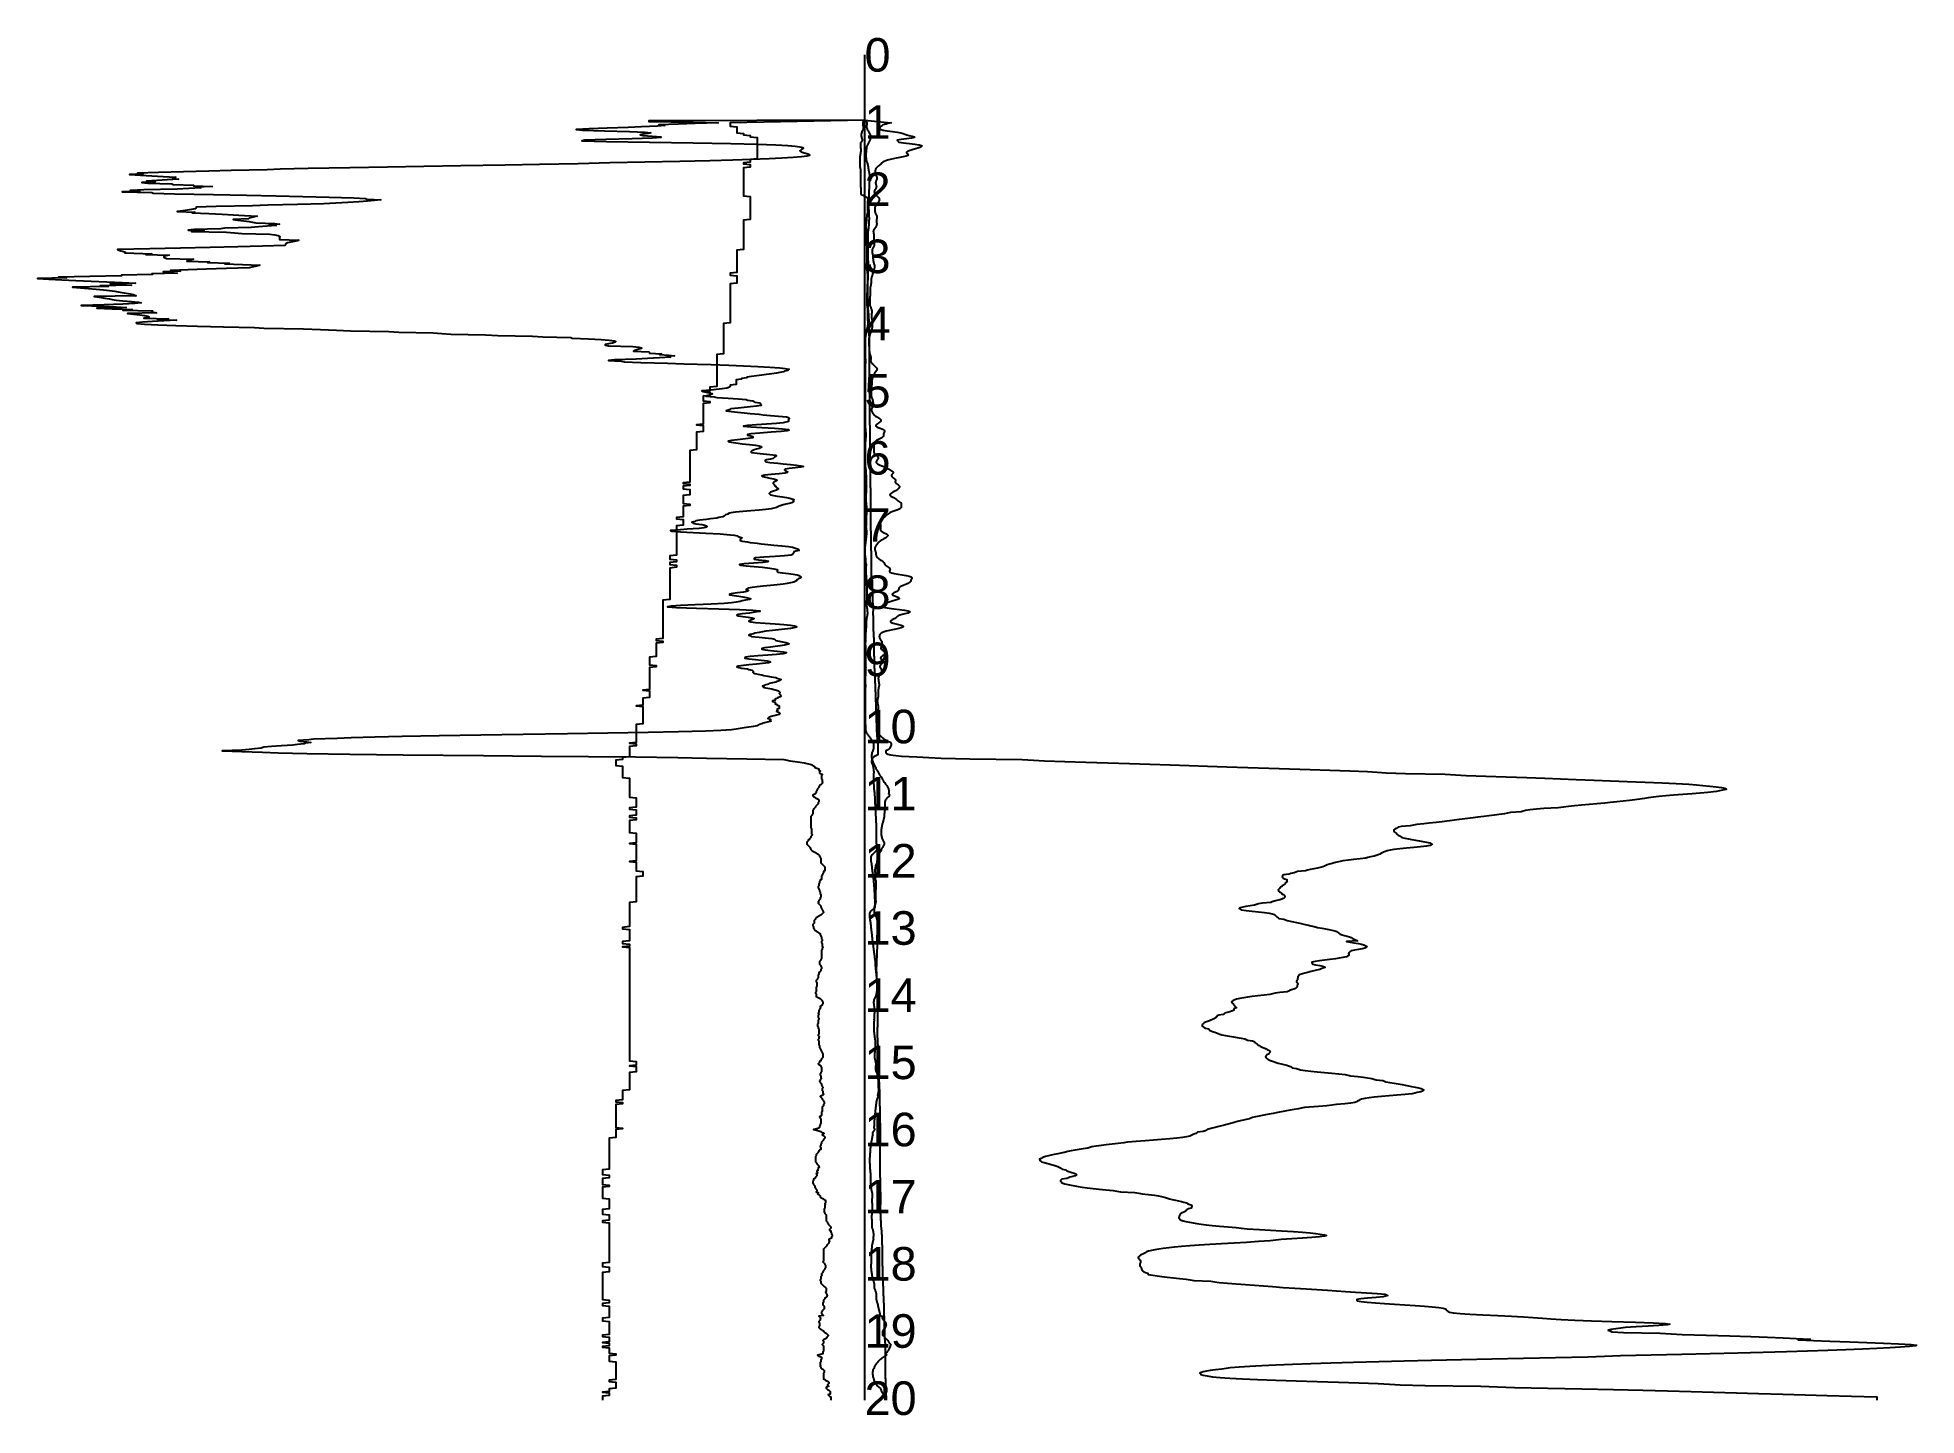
# Model space of a CAD drawing. Header units: millimetres. Extents: x -12.3 to 15.7, y -20.3 to 0.3.
import ezdxf
from ezdxf.enums import TextEntityAlignment as Align

# ---------------------------------------------------------------- set-up
doc = ezdxf.new("R2010")
doc.units = ezdxf.units.MM
for name, color, linetype in [('Helling', 7, 'Continuous'), ('Lokale wrijving', 7, 'Continuous'), ('Puntdruk', 7, 'Continuous'), ('Waterdruk schouder', 7, 'Continuous'), ('Wrijvingsgetal', 7, 'Continuous')]:
    doc.layers.add(name, color=color, linetype=linetype)
doc.styles.get("Standard").update_dxf_attribs({"font": 'arial.ttf'})

msp = doc.modelspace()

# ---------------------------------------------------------------- texts
for s, p in [('0', (0, 0)), ('1', (0, -1)), ('2', (0, -2)), ('3', (0, -3)), ('4', (0, -4)), ('5', (0, -5)), ('6', (0, -6)), ('7', (0, -7)), ('8', (0, -8)), ('9', (0, -9)), ('10', (0, -10)), ('11', (0, -11)), ('12', (0, -12)), ('13', (0, -13)), ('14', (0, -14)), ('15', (0, -15)), ('16', (0, -16)), ('17', (0, -17)), ('18', (0, -18)), ('19', (0, -19)), ('20', (0, -20))]:
    msp.add_text(s, height=0.5).set_placement(p, align=Align.MIDDLE_LEFT)

# ---------------------------------------------------------------- linework, layer by layer
msp.add_line((0, 0), (0, -20.03))
at = {"layer": 'Helling'}
msp.add_lwpolyline([(0, 0), (0, -0.01), (0, -0.02), (0, -0.03), (0, -0.04), (0, -0.05), (0, -0.06), (0, -0.07), (0, -0.08), (0, -0.09), (0, -0.1), (0, -0.11), (0, -0.12), (0, -0.13), (0, -0.14), (0, -0.15), (0, -0.16), (0, -0.17), (0, -0.18), (0, -0.19), (0, -0.2), (0, -0.21), (0, -0.22), (0, -0.23), (0, -0.24), (0, -0.25), (0, -0.26), (0, -0.27), (0, -0.28), (0, -0.29), (0, -0.3), (0, -0.31), (0, -0.32), (0, -0.33), (0, -0.34), (0, -0.35), (0, -0.36), (0, -0.37), (0, -0.38), (0, -0.39), (0, -0.4), (0, -0.41), (0, -0.42), (0, -0.43), (0, -0.44), (0, -0.45), (0, -0.46), (0, -0.47), (0, -0.48), (0, -0.49), (0, -0.5), (0, -0.51), (0, -0.52), (0, -0.53), (0, -0.54), (0, -0.55), (0, -0.56), (0, -0.57), (0, -0.58), (0, -0.59), (0, -0.6), (0, -0.61), (0, -0.62), (0, -0.63), (0, -0.64), (0, -0.65), (0, -0.66), (0, -0.67), (0, -0.68), (0, -0.69), (0, -0.7), (0, -0.71), (0, -0.72), (0, -0.73), (0, -0.74), (0, -0.75), (0, -0.76), (0, -0.77), (0, -0.78), (0, -0.79), (0, -0.8), (0, -0.81), (0, -0.82), (0, -0.83), (0, -0.84), (0, -0.85), (0, -0.86), (0, -0.87), (0, -0.88), (0, -0.89), (0, -0.9), (0, -0.91), (0, -0.92), (0, -0.93), (0, -0.94), (0, -0.95), (0, -0.96), (0, -0.97), (-0.5, -0.98), (-1, -0.99), (-1.5, -1), (-2, -1.01), (-2, -1.02), (-2, -1.03), (-2, -1.04), (-2, -1.05), (-2, -1.06), (-1.9, -1.07), (-1.9, -1.08), (-1.9, -1.09), (-1.9, -1.1), (-1.9, -1.11), (-1.9, -1.12), (-1.9, -1.13), (-1.9, -1.14), (-1.9, -1.15), (-1.9, -1.16), (-1.8, -1.17), (-1.8, -1.18), (-1.8, -1.19), (-1.7, -1.2), (-1.7, -1.21), (-1.7, -1.22), (-1.6, -1.23), (-1.6, -1.24), (-1.6, -1.25), (-1.6, -1.26), (-1.6, -1.27), (-1.6, -1.28), (-1.6, -1.29), (-1.6, -1.3), (-1.6, -1.31), (-1.6, -1.32), (-1.6, -1.33), (-1.6, -1.34), (-1.6, -1.35), (-1.6, -1.36), (-1.6, -1.37), (-1.6, -1.38), (-1.6, -1.39), (-1.6, -1.4), (-1.6, -1.41), (-1.6, -1.42), (-1.6, -1.43), (-1.6, -1.44), (-1.6, -1.45), (-1.6, -1.46), (-1.6, -1.47), (-1.6, -1.48), (-1.6, -1.49), (-1.6, -1.5), (-1.6, -1.51), (-1.6, -1.52), (-1.6, -1.53), (-1.6, -1.54), (-1.6, -1.55), (-1.7, -1.56), (-1.7, -1.57), (-1.7, -1.58), (-1.7, -1.59), (-1.7, -1.6), (-1.8, -1.61), (-1.8, -1.62), (-1.7, -1.63), (-1.7, -1.64), (-1.7, -1.65), (-1.7, -1.66), (-1.7, -1.67), (-1.8, -1.68), (-1.8, -1.69), (-1.8, -1.7), (-1.8, -1.71), (-1.8, -1.72), (-1.8, -1.73), (-1.8, -1.74), (-1.8, -1.75), (-1.8, -1.76), (-1.8, -1.77), (-1.8, -1.78), (-1.8, -1.79), (-1.8, -1.8), (-1.8, -1.81), (-1.8, -1.82), (-1.8, -1.83), (-1.8, -1.84), (-1.8, -1.85), (-1.8, -1.86), (-1.8, -1.87), (-1.8, -1.88), (-1.8, -1.89), (-1.8, -1.9), (-1.8, -1.91), (-1.8, -1.92), (-1.8, -1.93), (-1.8, -1.94), (-1.8, -1.95), (-1.8, -1.96), (-1.8, -1.97), (-1.8, -1.98), (-1.8, -1.99), (-1.8, -2), (-1.8, -2.01), (-1.8, -2.02), (-1.8, -2.03), (-1.8, -2.04), (-1.8, -2.05), (-1.8, -2.06), (-1.8, -2.07), (-1.8, -2.08), (-1.8, -2.09), (-1.8, -2.1), (-1.7, -2.11), (-1.7, -2.12), (-1.7, -2.13), (-1.7, -2.14), (-1.7, -2.15), (-1.7, -2.16), (-1.7, -2.17), (-1.7, -2.18), (-1.7, -2.19), (-1.7, -2.2), (-1.7, -2.21), (-1.7, -2.22), (-1.7, -2.23), (-1.7, -2.24), (-1.7, -2.25), (-1.7, -2.26), (-1.7, -2.27), (-1.7, -2.28), (-1.7, -2.29), (-1.7, -2.3), (-1.7, -2.31), (-1.7, -2.32), (-1.7, -2.33), (-1.7, -2.34), (-1.7, -2.35), (-1.7, -2.36), (-1.7, -2.37), (-1.7, -2.38), (-1.7, -2.39), (-1.7, -2.4), (-1.7, -2.41), (-1.7, -2.42), (-1.7, -2.43), (-1.7, -2.44), (-1.7, -2.45), (-1.8, -2.46), (-1.8, -2.47), (-1.8, -2.48), (-1.8, -2.49), (-1.8, -2.5), (-1.8, -2.51), (-1.8, -2.52), (-1.8, -2.53), (-1.8, -2.54), (-1.8, -2.55), (-1.8, -2.56), (-1.8, -2.57), (-1.8, -2.58), (-1.8, -2.59), (-1.8, -2.6), (-1.8, -2.61), (-1.8, -2.62), (-1.8, -2.63), (-1.8, -2.64), (-1.8, -2.65), (-1.8, -2.66), (-1.8, -2.67), (-1.8, -2.68), (-1.8, -2.69), (-1.8, -2.7), (-1.8, -2.71), (-1.8, -2.72), (-1.8, -2.73), (-1.8, -2.74), (-1.8, -2.75), (-1.8, -2.76), (-1.8, -2.77), (-1.8, -2.78), (-1.8, -2.79), (-1.8, -2.8), (-1.8, -2.81), (-1.8, -2.82), (-1.8, -2.83), (-1.8, -2.84), (-1.8, -2.85), (-1.8, -2.86), (-1.8, -2.87), (-1.8, -2.88), (-1.8, -2.89), (-1.8, -2.9), (-1.9, -2.91), (-1.9, -2.92), (-1.9, -2.93), (-1.9, -2.94), (-1.9, -2.95), (-1.9, -2.96), (-1.9, -2.97), (-1.9, -2.98), (-1.9, -2.99), (-1.9, -3), (-1.9, -3.01), (-1.9, -3.02), (-1.9, -3.03), (-1.9, -3.04), (-1.9, -3.05), (-1.9, -3.06), (-1.9, -3.07), (-1.9, -3.08), (-1.9, -3.09), (-1.9, -3.1), (-1.9, -3.11), (-1.9, -3.12), (-1.9, -3.13), (-1.9, -3.14), (-1.9, -3.15), (-1.9, -3.16), (-1.9, -3.17), (-1.9, -3.18), (-1.9, -3.19), (-1.9, -3.2), (-1.9, -3.21), (-1.9, -3.22), (-1.9, -3.23), (-1.9, -3.24), (-2, -3.25), (-2, -3.26), (-2, -3.27), (-2, -3.28), (-1.9, -3.29), (-1.9, -3.3), (-1.9, -3.31), (-1.9, -3.32), (-1.9, -3.33), (-1.9, -3.34), (-1.9, -3.35), (-1.9, -3.36), (-1.9, -3.37), (-1.9, -3.38), (-1.9, -3.39), (-1.9, -3.4), (-2, -3.41), (-2, -3.42), (-2, -3.43), (-2, -3.44), (-2, -3.45), (-2, -3.46), (-2, -3.47), (-2, -3.48), (-2, -3.49), (-2, -3.5), (-2, -3.51), (-2, -3.52), (-2, -3.53), (-2, -3.54), (-2, -3.55), (-2, -3.56), (-2, -3.57), (-2, -3.58), (-2, -3.59), (-2, -3.6), (-2, -3.61), (-2, -3.62), (-2, -3.63), (-2, -3.64), (-2, -3.65), (-2, -3.66), (-2, -3.67), (-2, -3.68), (-2, -3.69), (-2, -3.7), (-2, -3.71), (-2, -3.72), (-2, -3.73), (-2, -3.74), (-2, -3.75), (-2, -3.76), (-2, -3.77), (-2, -3.78), (-2, -3.79), (-2, -3.8), (-2, -3.81), (-2, -3.82), (-2, -3.83), (-2, -3.84), (-2, -3.85), (-2, -3.86), (-2, -3.87), (-2, -3.88), (-2, -3.89), (-2, -3.9), (-2, -3.91), (-2, -3.92), (-2, -3.93), (-2, -3.94), (-2, -3.95), (-2, -3.96), (-2, -3.97), (-2, -3.98), (-2, -3.99), (-2.1, -4), (-2.1, -4.01), (-2.1, -4.02), (-2.1, -4.03), (-2.1, -4.04), (-2.1, -4.05), (-2.1, -4.06), (-2.1, -4.07), (-2.1, -4.08), (-2.1, -4.09), (-2.1, -4.1), (-2.1, -4.11), (-2.1, -4.12), (-2.1, -4.13), (-2.1, -4.14), (-2.1, -4.15), (-2.1, -4.16), (-2.1, -4.17), (-2.1, -4.18), (-2.1, -4.19), (-2.1, -4.2), (-2.1, -4.21), (-2.1, -4.22), (-2.1, -4.23), (-2.1, -4.24), (-2.1, -4.25), (-2.1, -4.26), (-2.1, -4.27), (-2.1, -4.28), (-2.1, -4.29), (-2.1, -4.3), (-2.1, -4.31), (-2.1, -4.32), (-2.1, -4.33), (-2.1, -4.34), (-2.1, -4.35), (-2.1, -4.36), (-2.1, -4.37), (-2.1, -4.38), (-2.1, -4.39), (-2.1, -4.4), (-2.1, -4.41), (-2.1, -4.42), (-2.1, -4.43), (-2.1, -4.44), (-2.1, -4.45), (-2.2, -4.46), (-2.2, -4.47), (-2.2, -4.48), (-2.2, -4.49), (-2.2, -4.5), (-2.2, -4.51), (-2.2, -4.52), (-2.2, -4.53), (-2.2, -4.54), (-2.2, -4.55), (-2.2, -4.56), (-2.2, -4.57), (-2.2, -4.58), (-2.2, -4.59), (-2.2, -4.6), (-2.2, -4.61), (-2.2, -4.62), (-2.2, -4.63), (-2.2, -4.64), (-2.2, -4.65), (-2.2, -4.66), (-2.2, -4.67), (-2.2, -4.68), (-2.2, -4.69), (-2.2, -4.7), (-2.2, -4.71), (-2.2, -4.72), (-2.2, -4.73), (-2.2, -4.74), (-2.2, -4.75), (-2.2, -4.76), (-2.2, -4.77), (-2.2, -4.78), (-2.2, -4.79), (-2.2, -4.8), (-2.2, -4.81), (-2.2, -4.82), (-2.2, -4.83), (-2.2, -4.84), (-2.2, -4.85), (-2.2, -4.86), (-2.2, -4.87), (-2.2, -4.88), (-2.2, -4.89), (-2.2, -4.9), (-2.2, -4.91), (-2.2, -4.92), (-2.2, -4.93), (-2.2, -4.94), (-2.3, -4.95), (-2.3, -4.96), (-2.3, -4.97), (-2.3, -4.98), (-2.3, -4.99), (-2.3, -5), (-2.4, -5.01), (-2.3, -5.02), (-2.3, -5.03), (-2.3, -5.04), (-2.3, -5.05), (-2.3, -5.06), (-2.3, -5.07), (-2.4, -5.08), (-2.4, -5.09), (-2.4, -5.1), (-2.4, -5.11), (-2.4, -5.12), (-2.4, -5.13), (-2.4, -5.14), (-2.4, -5.15), (-2.3, -5.16), (-2.3, -5.17), (-2.3, -5.18), (-2.4, -5.19), (-2.4, -5.2), (-2.4, -5.21), (-2.4, -5.22), (-2.4, -5.23), (-2.4, -5.24), (-2.4, -5.25), (-2.4, -5.26), (-2.4, -5.27), (-2.4, -5.28), (-2.4, -5.29), (-2.4, -5.3), (-2.4, -5.31), (-2.4, -5.32), (-2.4, -5.33), (-2.4, -5.34), (-2.4, -5.35), (-2.4, -5.36), (-2.4, -5.37), (-2.4, -5.38), (-2.4, -5.39), (-2.4, -5.4), (-2.4, -5.41), (-2.4, -5.42), (-2.4, -5.43), (-2.4, -5.44), (-2.4, -5.45), (-2.4, -5.46), (-2.4, -5.47), (-2.4, -5.48), (-2.4, -5.49), (-2.4, -5.5), (-2.5, -5.51), (-2.4, -5.52), (-2.4, -5.53), (-2.4, -5.54), (-2.4, -5.55), (-2.4, -5.56), (-2.4, -5.57), (-2.4, -5.58), (-2.4, -5.59), (-2.4, -5.6), (-2.4, -5.61), (-2.5, -5.62), (-2.5, -5.63), (-2.5, -5.64), (-2.5, -5.65), (-2.5, -5.66), (-2.5, -5.67), (-2.5, -5.68), (-2.5, -5.69), (-2.5, -5.7), (-2.5, -5.71), (-2.5, -5.72), (-2.5, -5.73), (-2.5, -5.74), (-2.5, -5.75), (-2.5, -5.76), (-2.5, -5.77), (-2.5, -5.78), (-2.5, -5.79), (-2.5, -5.8), (-2.5, -5.81), (-2.5, -5.82), (-2.5, -5.83), (-2.5, -5.84), (-2.5, -5.85), (-2.5, -5.86), (-2.5, -5.87), (-2.5, -5.88), (-2.6, -5.89), (-2.6, -5.9), (-2.6, -5.91), (-2.6, -5.92), (-2.6, -5.93), (-2.6, -5.94), (-2.6, -5.95), (-2.6, -5.96), (-2.6, -5.97), (-2.6, -5.98), (-2.6, -5.99), (-2.6, -6), (-2.6, -6.01), (-2.6, -6.02), (-2.6, -6.03), (-2.6, -6.04), (-2.6, -6.05), (-2.6, -6.06), (-2.6, -6.07), (-2.6, -6.08), (-2.6, -6.09), (-2.6, -6.1), (-2.6, -6.11), (-2.6, -6.12), (-2.6, -6.13), (-2.6, -6.14), (-2.6, -6.15), (-2.6, -6.16), (-2.6, -6.17), (-2.6, -6.18), (-2.6, -6.19), (-2.6, -6.2), (-2.6, -6.21), (-2.6, -6.22), (-2.6, -6.23), (-2.6, -6.24), (-2.6, -6.25), (-2.6, -6.26), (-2.6, -6.27), (-2.6, -6.28), (-2.6, -6.29), (-2.6, -6.3), (-2.6, -6.31), (-2.6, -6.32), (-2.6, -6.33), (-2.6, -6.34), (-2.6, -6.35), (-2.6, -6.36), (-2.7, -6.37), (-2.7, -6.38), (-2.6, -6.39), (-2.6, -6.4), (-2.6, -6.41), (-2.7, -6.42), (-2.7, -6.43), (-2.7, -6.44), (-2.7, -6.45), (-2.7, -6.46), (-2.6, -6.47), (-2.6, -6.48), (-2.6, -6.49), (-2.6, -6.5), (-2.6, -6.51), (-2.6, -6.52), (-2.6, -6.53), (-2.6, -6.54), (-2.6, -6.55), (-2.7, -6.56), (-2.7, -6.57), (-2.7, -6.58), (-2.7, -6.59), (-2.7, -6.6), (-2.7, -6.61), (-2.7, -6.62), (-2.7, -6.63), (-2.7, -6.64), (-2.7, -6.65), (-2.7, -6.66), (-2.7, -6.67), (-2.7, -6.68), (-2.6, -6.69), (-2.6, -6.7), (-2.6, -6.71), (-2.7, -6.72), (-2.7, -6.73), (-2.7, -6.74), (-2.7, -6.75), (-2.7, -6.76), (-2.7, -6.77), (-2.7, -6.78), (-2.7, -6.79), (-2.7, -6.8), (-2.7, -6.81), (-2.7, -6.82), (-2.7, -6.83), (-2.7, -6.84), (-2.7, -6.85), (-2.7, -6.86), (-2.7, -6.87), (-2.7, -6.88), (-2.8, -6.89), (-2.8, -6.9), (-2.8, -6.91), (-2.7, -6.92), (-2.7, -6.93), (-2.7, -6.94), (-2.7, -6.95), (-2.7, -6.96), (-2.7, -6.97), (-2.7, -6.98), (-2.7, -6.99), (-2.7, -7), (-2.8, -7.01), (-2.8, -7.02), (-2.8, -7.03), (-2.8, -7.04), (-2.8, -7.05), (-2.8, -7.06), (-2.8, -7.07), (-2.8, -7.08), (-2.8, -7.09), (-2.8, -7.1), (-2.8, -7.11), (-2.8, -7.12), (-2.8, -7.13), (-2.8, -7.14), (-2.8, -7.15), (-2.8, -7.16), (-2.8, -7.17), (-2.8, -7.18), (-2.8, -7.19), (-2.8, -7.2), (-2.8, -7.21), (-2.8, -7.22), (-2.8, -7.23), (-2.8, -7.24), (-2.8, -7.25), (-2.8, -7.26), (-2.8, -7.27), (-2.8, -7.28), (-2.8, -7.29), (-2.8, -7.3), (-2.8, -7.31), (-2.8, -7.32), (-2.8, -7.33), (-2.8, -7.34), (-2.8, -7.35), (-2.8, -7.36), (-2.8, -7.37), (-2.8, -7.38), (-2.8, -7.39), (-2.8, -7.4), (-2.8, -7.41), (-2.8, -7.42), (-2.8, -7.43), (-2.8, -7.44), (-2.8, -7.45), (-2.9, -7.46), (-2.9, -7.47), (-2.9, -7.48), (-2.9, -7.49), (-2.9, -7.5), (-2.9, -7.51), (-2.8, -7.52), (-2.8, -7.53), (-2.8, -7.54), (-2.8, -7.55), (-2.9, -7.56), (-2.9, -7.57), (-2.9, -7.58), (-2.9, -7.59), (-2.8, -7.6), (-2.8, -7.61), (-2.8, -7.62), (-2.8, -7.63), (-2.9, -7.64), (-2.9, -7.65), (-2.9, -7.66), (-2.9, -7.67), (-2.9, -7.68), (-2.9, -7.69), (-2.9, -7.7), (-2.9, -7.71), (-2.9, -7.72), (-2.9, -7.73), (-2.9, -7.74), (-2.9, -7.75), (-2.9, -7.76), (-2.9, -7.77), (-2.9, -7.78), (-2.9, -7.79), (-2.9, -7.8), (-2.9, -7.81), (-2.9, -7.82), (-2.9, -7.83), (-2.9, -7.84), (-2.9, -7.85), (-2.9, -7.86), (-2.9, -7.87), (-2.9, -7.88), (-2.9, -7.89), (-2.9, -7.9), (-2.9, -7.91), (-2.9, -7.92), (-2.9, -7.93), (-2.9, -7.94), (-2.9, -7.95), (-2.9, -7.96), (-2.9, -7.97), (-2.9, -7.98), (-2.9, -7.99), (-2.9, -8), (-2.9, -8.01), (-2.9, -8.02), (-2.9, -8.03), (-2.9, -8.04), (-2.9, -8.05), (-2.9, -8.06), (-2.9, -8.07), (-2.9, -8.08), (-2.9, -8.09), (-2.9, -8.1), (-2.9, -8.11), (-3, -8.12), (-3, -8.13), (-3, -8.14), (-3, -8.15), (-3, -8.16), (-3, -8.17), (-3, -8.18), (-3, -8.19), (-3, -8.2), (-3, -8.21), (-3, -8.22), (-3, -8.23), (-3, -8.24), (-3, -8.25), (-3, -8.26), (-3, -8.27), (-3, -8.28), (-3, -8.29), (-3, -8.3), (-3, -8.31), (-3, -8.32), (-3, -8.33), (-3, -8.34), (-3, -8.35), (-3, -8.36), (-3, -8.37), (-3, -8.38), (-3, -8.39), (-3, -8.4), (-3, -8.41), (-3, -8.42), (-3, -8.43), (-3, -8.44), (-3, -8.45), (-3, -8.46), (-3, -8.47), (-3, -8.48), (-3, -8.49), (-3, -8.5), (-3, -8.51), (-3, -8.52), (-3, -8.53), (-3, -8.54), (-3, -8.55), (-3, -8.56), (-3, -8.57), (-3, -8.58), (-3, -8.59), (-3, -8.6), (-3, -8.61), (-3, -8.62), (-3, -8.63), (-3, -8.64), (-3, -8.65), (-3, -8.66), (-3, -8.67), (-3, -8.68), (-3, -8.69), (-3.1, -8.7), (-3.1, -8.71), (-3.1, -8.72), (-3, -8.73), (-3, -8.74), (-3, -8.75), (-3.1, -8.76), (-3.1, -8.77), (-3.1, -8.78), (-3.1, -8.79), (-3.1, -8.8), (-3.1, -8.81), (-3.1, -8.82), (-3.1, -8.83), (-3.1, -8.84), (-3.1, -8.85), (-3.1, -8.86), (-3.1, -8.87), (-3.1, -8.88), (-3.1, -8.89), (-3.1, -8.9), (-3.1, -8.91), (-3.1, -8.92), (-3.1, -8.93), (-3.1, -8.94), (-3.1, -8.95), (-3.1, -8.96), (-3.2, -8.97), (-3.2, -8.98), (-3.2, -8.99), (-3.2, -9), (-3.2, -9.01), (-3.2, -9.02), (-3.2, -9.03), (-3.2, -9.04), (-3.2, -9.05), (-3.2, -9.06), (-3.2, -9.07), (-3.2, -9.08), (-3.1, -9.09), (-3.1, -9.1), (-3.1, -9.11), (-3.2, -9.12), (-3.2, -9.13), (-3.2, -9.14), (-3.2, -9.15), (-3.2, -9.16), (-3.2, -9.17), (-3.2, -9.18), (-3.2, -9.19), (-3.2, -9.2), (-3.2, -9.21), (-3.2, -9.22), (-3.2, -9.23), (-3.2, -9.24), (-3.2, -9.25), (-3.2, -9.26), (-3.2, -9.27), (-3.2, -9.28), (-3.2, -9.29), (-3.2, -9.3), (-3.2, -9.31), (-3.2, -9.32), (-3.2, -9.33), (-3.2, -9.34), (-3.2, -9.35), (-3.2, -9.36), (-3.2, -9.37), (-3.2, -9.38), (-3.2, -9.39), (-3.2, -9.4), (-3.2, -9.41), (-3.2, -9.42), (-3.2, -9.43), (-3.2, -9.44), (-3.2, -9.45), (-3.3, -9.46), (-3.2, -9.47), (-3.2, -9.48), (-3.2, -9.49), (-3.2, -9.5), (-3.2, -9.51), (-3.2, -9.52), (-3.2, -9.53), (-3.2, -9.54), (-3.2, -9.55), (-3.2, -9.56), (-3.2, -9.57), (-3.3, -9.58), (-3.3, -9.59), (-3.3, -9.6), (-3.3, -9.61), (-3.3, -9.62), (-3.3, -9.63), (-3.3, -9.64), (-3.3, -9.65), (-3.3, -9.66), (-3.3, -9.67), (-3.3, -9.68), (-3.4, -9.69), (-3.3, -9.7), (-3.3, -9.71), (-3.3, -9.72), (-3.3, -9.73), (-3.3, -9.74), (-3.3, -9.75), (-3.3, -9.76), (-3.3, -9.77), (-3.3, -9.78), (-3.3, -9.79), (-3.3, -9.8), (-3.3, -9.81), (-3.3, -9.82), (-3.3, -9.83), (-3.3, -9.84), (-3.3, -9.85), (-3.3, -9.86), (-3.3, -9.87), (-3.3, -9.88), (-3.3, -9.89), (-3.3, -9.9), (-3.3, -9.91), (-3.3, -9.92), (-3.3, -9.93), (-3.3, -9.94), (-3.3, -9.95), (-3.3, -9.96), (-3.4, -9.97), (-3.4, -9.98), (-3.4, -9.99), (-3.4, -10), (-3.4, -10.01), (-3.4, -10.02), (-3.4, -10.03), (-3.4, -10.04), (-3.4, -10.05), (-3.4, -10.06), (-3.4, -10.07), (-3.4, -10.08), (-3.4, -10.09), (-3.4, -10.1), (-3.4, -10.11), (-3.4, -10.12), (-3.4, -10.13), (-3.4, -10.14), (-3.4, -10.15), (-3.4, -10.16), (-3.4, -10.17), (-3.4, -10.18), (-3.4, -10.19), (-3.4, -10.2), (-3.4, -10.21), (-3.4, -10.22), (-3.4, -10.23), (-3.4, -10.24), (-3.5, -10.25), (-3.4, -10.26), (-3.4, -10.27), (-3.4, -10.28), (-3.4, -10.29), (-3.5, -10.3), (-3.5, -10.31), (-3.5, -10.32), (-3.5, -10.33), (-3.5, -10.34), (-3.5, -10.35), (-3.5, -10.36), (-3.5, -10.37), (-3.5, -10.38), (-3.5, -10.39), (-3.5, -10.4), (-3.5, -10.41), (-3.5, -10.42), (-3.5, -10.43), (-3.5, -10.44), (-3.5, -10.45), (-3.6, -10.46), (-3.6, -10.47), (-3.6, -10.48), (-3.6, -10.49), (-3.7, -10.5), (-3.7, -10.51), (-3.7, -10.52), (-3.7, -10.53), (-3.7, -10.54), (-3.7, -10.55), (-3.7, -10.56), (-3.7, -10.57), (-3.7, -10.58), (-3.6, -10.59), (-3.6, -10.6), (-3.6, -10.61), (-3.6, -10.62), (-3.6, -10.63), (-3.6, -10.64), (-3.6, -10.65), (-3.6, -10.66), (-3.6, -10.67), (-3.6, -10.68), (-3.6, -10.69), (-3.6, -10.7), (-3.6, -10.71), (-3.6, -10.72), (-3.6, -10.73), (-3.6, -10.74), (-3.6, -10.75), (-3.6, -10.76), (-3.5, -10.77), (-3.5, -10.78), (-3.5, -10.79), (-3.5, -10.8), (-3.5, -10.81), (-3.5, -10.82), (-3.5, -10.83), (-3.5, -10.84), (-3.5, -10.85), (-3.5, -10.86), (-3.5, -10.87), (-3.5, -10.88), (-3.5, -10.89), (-3.5, -10.9), (-3.5, -10.91), (-3.5, -10.92), (-3.5, -10.93), (-3.5, -10.94), (-3.5, -10.95), (-3.5, -10.96), (-3.5, -10.97), (-3.5, -10.98), (-3.5, -10.99), (-3.5, -11), (-3.5, -11.01), (-3.5, -11.02), (-3.5, -11.03), (-3.5, -11.04), (-3.5, -11.05), (-3.4, -11.06), (-3.4, -11.07), (-3.4, -11.08), (-3.4, -11.09), (-3.4, -11.1), (-3.4, -11.11), (-3.4, -11.12), (-3.4, -11.13), (-3.4, -11.14), (-3.4, -11.15), (-3.4, -11.16), (-3.4, -11.17), (-3.4, -11.18), (-3.4, -11.19), (-3.4, -11.2), (-3.5, -11.21), (-3.5, -11.22), (-3.5, -11.23), (-3.4, -11.24), (-3.4, -11.25), (-3.4, -11.26), (-3.4, -11.27), (-3.4, -11.28), (-3.4, -11.29), (-3.4, -11.3), (-3.4, -11.31), (-3.4, -11.32), (-3.5, -11.33), (-3.5, -11.34), (-3.5, -11.35), (-3.4, -11.36), (-3.4, -11.37), (-3.4, -11.38), (-3.4, -11.39), (-3.5, -11.4), (-3.5, -11.41), (-3.5, -11.42), (-3.5, -11.43), (-3.5, -11.44), (-3.5, -11.45), (-3.5, -11.46), (-3.5, -11.47), (-3.5, -11.48), (-3.5, -11.49), (-3.5, -11.5), (-3.5, -11.51), (-3.5, -11.52), (-3.5, -11.53), (-3.5, -11.54), (-3.5, -11.55), (-3.5, -11.56), (-3.5, -11.57), (-3.5, -11.58), (-3.4, -11.59), (-3.4, -11.6), (-3.4, -11.61), (-3.4, -11.62), (-3.4, -11.63), (-3.4, -11.64), (-3.4, -11.65), (-3.4, -11.66), (-3.4, -11.67), (-3.4, -11.68), (-3.4, -11.69), (-3.4, -11.7), (-3.4, -11.71), (-3.4, -11.72), (-3.4, -11.73), (-3.5, -11.74), (-3.4, -11.75), (-3.4, -11.76), (-3.4, -11.77), (-3.4, -11.78), (-3.4, -11.79), (-3.4, -11.8), (-3.4, -11.81), (-3.4, -11.82), (-3.4, -11.83), (-3.4, -11.84), (-3.4, -11.85), (-3.4, -11.86), (-3.4, -11.87), (-3.4, -11.88), (-3.4, -11.89), (-3.4, -11.9), (-3.4, -11.91), (-3.4, -11.92), (-3.4, -11.93), (-3.4, -11.94), (-3.4, -11.95), (-3.4, -11.96), (-3.4, -11.97), (-3.4, -11.98), (-3.4, -11.99), (-3.4, -12), (-3.5, -12.01), (-3.4, -12.02), (-3.4, -12.03), (-3.4, -12.04), (-3.4, -12.05), (-3.4, -12.06), (-3.4, -12.07), (-3.4, -12.08), (-3.4, -12.09), (-3.4, -12.1), (-3.4, -12.11), (-3.4, -12.12), (-3.4, -12.13), (-3.4, -12.14), (-3.4, -12.15), (-3.3, -12.16), (-3.3, -12.17), (-3.3, -12.18), (-3.3, -12.19), (-3.3, -12.2), (-3.3, -12.21), (-3.3, -12.22), (-3.3, -12.23), (-3.4, -12.24), (-3.4, -12.25), (-3.4, -12.26), (-3.4, -12.27), (-3.4, -12.28), (-3.4, -12.29), (-3.4, -12.3), (-3.4, -12.31), (-3.4, -12.32), (-3.4, -12.33), (-3.4, -12.34), (-3.4, -12.35), (-3.4, -12.36), (-3.4, -12.37), (-3.4, -12.38), (-3.4, -12.39), (-3.4, -12.4), (-3.4, -12.41), (-3.4, -12.42), (-3.4, -12.43), (-3.4, -12.44), (-3.4, -12.45), (-3.4, -12.46), (-3.4, -12.47), (-3.4, -12.48), (-3.4, -12.49), (-3.4, -12.5), (-3.4, -12.51), (-3.4, -12.52), (-3.4, -12.53), (-3.4, -12.54), (-3.4, -12.55), (-3.4, -12.56), (-3.4, -12.57), (-3.4, -12.58), (-3.4, -12.59), (-3.4, -12.6), (-3.4, -12.61), (-3.5, -12.62), (-3.5, -12.63), (-3.5, -12.64), (-3.5, -12.65), (-3.5, -12.66), (-3.5, -12.67), (-3.5, -12.68), (-3.5, -12.69), (-3.5, -12.7), (-3.5, -12.71), (-3.5, -12.72), (-3.5, -12.73), (-3.5, -12.74), (-3.5, -12.75), (-3.5, -12.76), (-3.5, -12.77), (-3.5, -12.78), (-3.5, -12.79), (-3.5, -12.8), (-3.5, -12.81), (-3.5, -12.82), (-3.5, -12.83), (-3.5, -12.84), (-3.5, -12.85), (-3.5, -12.86), (-3.5, -12.87), (-3.5, -12.88), (-3.5, -12.89), (-3.5, -12.9), (-3.5, -12.91), (-3.5, -12.92), (-3.5, -12.93), (-3.5, -12.94), (-3.5, -12.95), (-3.5, -12.96), (-3.5, -12.97), (-3.5, -12.98), (-3.6, -12.99), (-3.6, -13), (-3.6, -13.01), (-3.5, -13.02), (-3.5, -13.03), (-3.5, -13.04), (-3.5, -13.05), (-3.5, -13.06), (-3.5, -13.07), (-3.5, -13.08), (-3.5, -13.09), (-3.5, -13.1), (-3.5, -13.11), (-3.5, -13.12), (-3.5, -13.13), (-3.5, -13.14), (-3.5, -13.15), (-3.5, -13.16), (-3.5, -13.17), (-3.5, -13.18), (-3.5, -13.19), (-3.6, -13.2), (-3.6, -13.21), (-3.6, -13.22), (-3.6, -13.23), (-3.5, -13.24), (-3.5, -13.25), (-3.5, -13.26), (-3.5, -13.27), (-3.6, -13.28), (-3.5, -13.29), (-3.5, -13.3), (-3.5, -13.31), (-3.5, -13.32), (-3.5, -13.33), (-3.5, -13.34), (-3.5, -13.35), (-3.5, -13.36), (-3.5, -13.37), (-3.5, -13.38), (-3.5, -13.39), (-3.5, -13.4), (-3.5, -13.41), (-3.5, -13.42), (-3.5, -13.43), (-3.5, -13.44), (-3.5, -13.45), (-3.5, -13.46), (-3.5, -13.47), (-3.5, -13.48), (-3.5, -13.49), (-3.5, -13.5), (-3.5, -13.51), (-3.5, -13.52), (-3.5, -13.53), (-3.5, -13.54), (-3.5, -13.55), (-3.5, -13.56), (-3.5, -13.57), (-3.5, -13.58), (-3.5, -13.59), (-3.5, -13.6), (-3.5, -13.61), (-3.5, -13.62), (-3.5, -13.63), (-3.5, -13.64), (-3.5, -13.65), (-3.5, -13.66), (-3.5, -13.67), (-3.5, -13.68), (-3.5, -13.69), (-3.5, -13.7), (-3.5, -13.71), (-3.5, -13.72), (-3.5, -13.73), (-3.5, -13.74), (-3.5, -13.75), (-3.5, -13.76), (-3.5, -13.77), (-3.5, -13.78), (-3.5, -13.79), (-3.5, -13.8), (-3.5, -13.81), (-3.5, -13.82), (-3.5, -13.83), (-3.5, -13.84), (-3.5, -13.85), (-3.5, -13.86), (-3.5, -13.87), (-3.5, -13.88), (-3.5, -13.89), (-3.5, -13.9), (-3.5, -13.91), (-3.5, -13.92), (-3.5, -13.93), (-3.5, -13.94), (-3.5, -13.95), (-3.5, -13.96), (-3.5, -13.97), (-3.5, -13.98), (-3.5, -13.99), (-3.5, -14), (-3.5, -14.01), (-3.5, -14.02), (-3.5, -14.03), (-3.5, -14.04), (-3.5, -14.05), (-3.5, -14.06), (-3.5, -14.07), (-3.5, -14.08), (-3.5, -14.09), (-3.5, -14.1), (-3.5, -14.11), (-3.5, -14.12), (-3.5, -14.13), (-3.5, -14.14), (-3.5, -14.15), (-3.5, -14.16), (-3.5, -14.17), (-3.5, -14.18), (-3.5, -14.19), (-3.5, -14.2), (-3.5, -14.21), (-3.5, -14.22), (-3.5, -14.23), (-3.5, -14.24), (-3.5, -14.25), (-3.5, -14.26), (-3.5, -14.27), (-3.5, -14.28), (-3.5, -14.29), (-3.5, -14.3), (-3.5, -14.31), (-3.5, -14.32), (-3.5, -14.33), (-3.5, -14.34), (-3.5, -14.35), (-3.5, -14.36), (-3.5, -14.37), (-3.5, -14.38), (-3.5, -14.39), (-3.5, -14.4), (-3.5, -14.41), (-3.5, -14.42), (-3.5, -14.43), (-3.5, -14.44), (-3.5, -14.45), (-3.5, -14.46), (-3.5, -14.47), (-3.5, -14.48), (-3.5, -14.49), (-3.5, -14.5), (-3.5, -14.51), (-3.5, -14.52), (-3.5, -14.53), (-3.5, -14.54), (-3.5, -14.55), (-3.5, -14.56), (-3.5, -14.57), (-3.5, -14.58), (-3.5, -14.59), (-3.5, -14.6), (-3.5, -14.61), (-3.5, -14.62), (-3.5, -14.63), (-3.5, -14.64), (-3.5, -14.65), (-3.5, -14.66), (-3.5, -14.67), (-3.5, -14.68), (-3.5, -14.69), (-3.5, -14.7), (-3.5, -14.71), (-3.5, -14.72), (-3.5, -14.73), (-3.5, -14.74), (-3.5, -14.75), (-3.5, -14.76), (-3.5, -14.77), (-3.5, -14.78), (-3.5, -14.79), (-3.5, -14.8), (-3.5, -14.81), (-3.5, -14.82), (-3.5, -14.83), (-3.5, -14.84), (-3.5, -14.85), (-3.5, -14.86), (-3.5, -14.87), (-3.5, -14.88), (-3.5, -14.89), (-3.5, -14.9), (-3.5, -14.91), (-3.5, -14.92), (-3.5, -14.93), (-3.5, -14.94), (-3.5, -14.95), (-3.5, -14.96), (-3.5, -14.97), (-3.5, -14.98), (-3.4, -14.99), (-3.4, -15), (-3.4, -15.01), (-3.4, -15.02), (-3.4, -15.03), (-3.4, -15.04), (-3.5, -15.05), (-3.4, -15.06), (-3.4, -15.07), (-3.4, -15.08), (-3.4, -15.09), (-3.4, -15.1), (-3.4, -15.11), (-3.4, -15.12), (-3.4, -15.13), (-3.4, -15.14), (-3.5, -15.15), (-3.5, -15.16), (-3.5, -15.17), (-3.5, -15.18), (-3.5, -15.19), (-3.5, -15.2), (-3.5, -15.21), (-3.5, -15.22), (-3.5, -15.23), (-3.5, -15.24), (-3.5, -15.25), (-3.5, -15.26), (-3.5, -15.27), (-3.5, -15.28), (-3.5, -15.29), (-3.5, -15.3), (-3.5, -15.31), (-3.5, -15.32), (-3.5, -15.33), (-3.5, -15.34), (-3.5, -15.35), (-3.5, -15.36), (-3.5, -15.37), (-3.5, -15.38), (-3.5, -15.39), (-3.5, -15.4), (-3.5, -15.41), (-3.6, -15.42), (-3.6, -15.43), (-3.6, -15.44), (-3.6, -15.45), (-3.6, -15.46), (-3.6, -15.47), (-3.6, -15.48), (-3.6, -15.49), (-3.6, -15.5), (-3.6, -15.51), (-3.6, -15.52), (-3.6, -15.53), (-3.6, -15.54), (-3.6, -15.55), (-3.6, -15.56), (-3.7, -15.57), (-3.7, -15.58), (-3.7, -15.59), (-3.6, -15.6), (-3.6, -15.61), (-3.6, -15.62), (-3.7, -15.63), (-3.7, -15.64), (-3.7, -15.65), (-3.7, -15.66), (-3.7, -15.67), (-3.7, -15.68), (-3.7, -15.69), (-3.7, -15.7), (-3.7, -15.71), (-3.7, -15.72), (-3.7, -15.73), (-3.7, -15.74), (-3.7, -15.75), (-3.7, -15.76), (-3.7, -15.77), (-3.7, -15.78), (-3.7, -15.79), (-3.7, -15.8), (-3.7, -15.81), (-3.7, -15.82), (-3.7, -15.83), (-3.7, -15.84), (-3.7, -15.85), (-3.7, -15.86), (-3.7, -15.87), (-3.7, -15.88), (-3.7, -15.89), (-3.7, -15.9), (-3.7, -15.91), (-3.7, -15.92), (-3.7, -15.93), (-3.7, -15.94), (-3.7, -15.95), (-3.7, -15.96), (-3.7, -15.97), (-3.6, -15.98), (-3.6, -15.99), (-3.7, -16), (-3.7, -16.01), (-3.7, -16.02), (-3.7, -16.03), (-3.7, -16.04), (-3.7, -16.05), (-3.7, -16.06), (-3.7, -16.07), (-3.7, -16.08), (-3.7, -16.09), (-3.7, -16.1), (-3.7, -16.11), (-3.7, -16.12), (-3.8, -16.13), (-3.8, -16.14), (-3.8, -16.15), (-3.8, -16.16), (-3.8, -16.17), (-3.8, -16.18), (-3.8, -16.19), (-3.8, -16.2), (-3.8, -16.21), (-3.8, -16.22), (-3.8, -16.23), (-3.8, -16.24), (-3.8, -16.25), (-3.8, -16.26), (-3.8, -16.27), (-3.8, -16.28), (-3.8, -16.29), (-3.8, -16.3), (-3.8, -16.31), (-3.8, -16.32), (-3.8, -16.33), (-3.8, -16.34), (-3.8, -16.35), (-3.8, -16.36), (-3.8, -16.37), (-3.8, -16.38), (-3.8, -16.39), (-3.8, -16.4), (-3.8, -16.41), (-3.8, -16.42), (-3.8, -16.43), (-3.8, -16.44), (-3.8, -16.45), (-3.8, -16.46), (-3.8, -16.47), (-3.8, -16.48), (-3.8, -16.49), (-3.8, -16.5), (-3.8, -16.51), (-3.8, -16.52), (-3.8, -16.53), (-3.8, -16.54), (-3.8, -16.55), (-3.8, -16.56), (-3.8, -16.57), (-3.8, -16.58), (-3.8, -16.59), (-3.9, -16.6), (-3.9, -16.61), (-3.9, -16.62), (-3.9, -16.63), (-3.9, -16.64), (-3.9, -16.65), (-3.9, -16.66), (-3.9, -16.67), (-3.8, -16.68), (-3.8, -16.69), (-3.8, -16.7), (-3.8, -16.71), (-3.8, -16.72), (-3.9, -16.73), (-3.9, -16.74), (-3.9, -16.75), (-3.9, -16.76), (-3.9, -16.77), (-3.9, -16.78), (-3.9, -16.79), (-3.9, -16.8), (-3.9, -16.81), (-3.9, -16.82), (-3.8, -16.83), (-3.8, -16.84), (-3.8, -16.85), (-3.9, -16.86), (-3.9, -16.87), (-3.9, -16.88), (-3.9, -16.89), (-3.9, -16.9), (-3.9, -16.91), (-3.9, -16.92), (-3.9, -16.93), (-3.9, -16.94), (-3.9, -16.95), (-3.9, -16.96), (-3.9, -16.97), (-3.9, -16.98), (-3.9, -16.99), (-3.9, -17), (-3.9, -17.01), (-3.9, -17.02), (-3.8, -17.03), (-3.8, -17.04), (-3.8, -17.05), (-3.8, -17.06), (-3.8, -17.07), (-3.8, -17.08), (-3.8, -17.09), (-3.8, -17.1), (-3.8, -17.11), (-3.8, -17.12), (-3.8, -17.13), (-3.8, -17.14), (-3.8, -17.15), (-3.8, -17.16), (-3.8, -17.17), (-3.8, -17.18), (-3.9, -17.19), (-3.9, -17.2), (-3.9, -17.21), (-3.9, -17.22), (-3.9, -17.23), (-3.9, -17.24), (-3.9, -17.25), (-3.9, -17.26), (-3.8, -17.27), (-3.8, -17.28), (-3.8, -17.29), (-3.8, -17.3), (-3.8, -17.31), (-3.8, -17.32), (-3.8, -17.33), (-3.8, -17.34), (-3.8, -17.35), (-3.9, -17.36), (-3.9, -17.37), (-3.9, -17.38), (-3.8, -17.39), (-3.8, -17.4), (-3.8, -17.41), (-3.8, -17.42), (-3.8, -17.43), (-3.8, -17.44), (-3.8, -17.45), (-3.8, -17.46), (-3.8, -17.47), (-3.8, -17.48), (-3.8, -17.49), (-3.8, -17.5), (-3.8, -17.51), (-3.8, -17.52), (-3.8, -17.53), (-3.8, -17.54), (-3.8, -17.55), (-3.8, -17.56), (-3.8, -17.57), (-3.8, -17.58), (-3.8, -17.59), (-3.8, -17.6), (-3.8, -17.61), (-3.8, -17.62), (-3.8, -17.63), (-3.8, -17.64), (-3.8, -17.65), (-3.8, -17.66), (-3.8, -17.67), (-3.8, -17.68), (-3.8, -17.69), (-3.8, -17.7), (-3.8, -17.71), (-3.8, -17.72), (-3.8, -17.73), (-3.8, -17.74), (-3.8, -17.75), (-3.8, -17.76), (-3.8, -17.77), (-3.8, -17.78), (-3.8, -17.79), (-3.8, -17.8), (-3.8, -17.81), (-3.8, -17.82), (-3.8, -17.83), (-3.8, -17.84), (-3.8, -17.85), (-3.8, -17.86), (-3.8, -17.87), (-3.8, -17.88), (-3.8, -17.89), (-3.8, -17.9), (-3.8, -17.91), (-3.8, -17.92), (-3.8, -17.93), (-3.8, -17.94), (-3.8, -17.95), (-3.8, -17.96), (-3.8, -17.97), (-3.8, -17.98), (-3.9, -17.99), (-3.9, -18), (-3.9, -18.01), (-3.9, -18.02), (-3.9, -18.03), (-3.9, -18.04), (-3.8, -18.05), (-3.8, -18.06), (-3.8, -18.07), (-3.8, -18.08), (-3.8, -18.09), (-3.8, -18.1), (-3.8, -18.11), (-3.8, -18.12), (-3.9, -18.13), (-3.9, -18.14), (-3.9, -18.15), (-3.9, -18.16), (-3.9, -18.17), (-3.9, -18.18), (-3.9, -18.19), (-3.9, -18.2), (-3.9, -18.21), (-3.9, -18.22), (-3.9, -18.23), (-3.9, -18.24), (-3.9, -18.25), (-3.9, -18.26), (-3.9, -18.27), (-3.9, -18.28), (-3.9, -18.29), (-3.9, -18.3), (-3.9, -18.31), (-3.9, -18.32), (-3.9, -18.33), (-3.9, -18.34), (-3.9, -18.35), (-3.9, -18.36), (-3.9, -18.37), (-3.9, -18.38), (-3.9, -18.39), (-3.9, -18.4), (-3.9, -18.41), (-3.9, -18.42), (-3.9, -18.43), (-3.9, -18.44), (-3.9, -18.45), (-3.9, -18.46), (-3.9, -18.47), (-3.9, -18.48), (-3.9, -18.49), (-3.9, -18.5), (-3.9, -18.51), (-3.9, -18.52), (-3.9, -18.53), (-3.8, -18.54), (-3.8, -18.55), (-3.8, -18.56), (-3.8, -18.57), (-3.8, -18.58), (-3.9, -18.59), (-3.9, -18.6), (-3.9, -18.61), (-3.9, -18.62), (-3.8, -18.63), (-3.8, -18.64), (-3.8, -18.65), (-3.8, -18.66), (-3.8, -18.67), (-3.8, -18.68), (-3.8, -18.69), (-3.8, -18.7), (-3.8, -18.71), (-3.8, -18.72), (-3.8, -18.73), (-3.8, -18.74), (-3.8, -18.75), (-3.8, -18.76), (-3.8, -18.77), (-3.8, -18.78), (-3.8, -18.79), (-3.8, -18.8), (-3.9, -18.81), (-3.9, -18.82), (-3.9, -18.83), (-3.9, -18.84), (-3.9, -18.85), (-3.8, -18.86), (-3.8, -18.87), (-3.8, -18.88), (-3.8, -18.89), (-3.8, -18.9), (-3.8, -18.91), (-3.8, -18.92), (-3.8, -18.93), (-3.8, -18.94), (-3.8, -18.95), (-3.8, -18.96), (-3.8, -18.97), (-3.8, -18.98), (-3.8, -18.99), (-3.8, -19), (-3.8, -19.01), (-3.8, -19.02), (-3.8, -19.03), (-3.8, -19.04), (-3.8, -19.05), (-3.9, -19.06), (-3.9, -19.07), (-3.9, -19.08), (-3.8, -19.09), (-3.8, -19.1), (-3.8, -19.11), (-3.8, -19.12), (-3.8, -19.13), (-3.8, -19.14), (-3.8, -19.15), (-3.8, -19.16), (-3.9, -19.17), (-3.8, -19.18), (-3.8, -19.19), (-3.8, -19.2), (-3.8, -19.21), (-3.8, -19.22), (-3.9, -19.23), (-3.9, -19.24), (-3.8, -19.25), (-3.8, -19.26), (-3.8, -19.27), (-3.8, -19.28), (-3.8, -19.29), (-3.8, -19.3), (-3.8, -19.31), (-3.8, -19.32), (-3.8, -19.33), (-3.7, -19.34), (-3.7, -19.35), (-3.7, -19.36), (-3.8, -19.37), (-3.8, -19.38), (-3.8, -19.39), (-3.8, -19.4), (-3.8, -19.41), (-3.8, -19.42), (-3.8, -19.43), (-3.8, -19.44), (-3.8, -19.45), (-3.7, -19.46), (-3.7, -19.47), (-3.7, -19.48), (-3.7, -19.49), (-3.7, -19.5), (-3.7, -19.51), (-3.7, -19.52), (-3.7, -19.53), (-3.7, -19.54), (-3.7, -19.55), (-3.7, -19.56), (-3.7, -19.57), (-3.7, -19.58), (-3.7, -19.59), (-3.7, -19.6), (-3.7, -19.61), (-3.7, -19.62), (-3.7, -19.63), (-3.7, -19.64), (-3.7, -19.65), (-3.7, -19.66), (-3.7, -19.67), (-3.7, -19.68), (-3.7, -19.69), (-3.7, -19.7), (-3.7, -19.71), (-3.7, -19.72), (-3.8, -19.73), (-3.8, -19.74), (-3.8, -19.75), (-3.7, -19.76), (-3.7, -19.77), (-3.7, -19.78), (-3.7, -19.79), (-3.7, -19.8), (-3.7, -19.81), (-3.7, -19.82), (-3.7, -19.83), (-3.7, -19.84), (-3.7, -19.85), (-3.8, -19.86), (-3.8, -19.87), (-3.8, -19.88), (-3.8, -19.89), (-3.8, -19.9), (-3.9, -19.91), (-3.8, -19.92), (-3.8, -19.93), (-3.8, -19.94), (-3.8, -19.95), (-3.8, -19.96), (-3.9, -19.97), (-3.9, -19.98), (-3.9, -19.99), (-3.9, -20), (-3.9, -20.01), (-3.9, -20.02), (-3.9, -20.03)], dxfattribs=at)
at = {"layer": 'Lokale wrijving'}
msp.add_lwpolyline([(0, 0), (0, -0.01), (0, -0.02), (0, -0.03), (0, -0.04), (0, -0.05), (0, -0.06), (0, -0.07), (0, -0.08), (0, -0.09), (0, -0.1), (0, -0.11), (0, -0.12), (0, -0.13), (0, -0.14), (0, -0.15), (0, -0.16), (0, -0.17), (0, -0.18), (0, -0.19), (0, -0.2), (0, -0.21), (0, -0.22), (0, -0.23), (0, -0.24), (0, -0.25), (0, -0.26), (0, -0.27), (0, -0.28), (0, -0.29), (0, -0.3), (0, -0.31), (0, -0.32), (0, -0.33), (0, -0.34), (0, -0.35), (0, -0.36), (0, -0.37), (0, -0.38), (0, -0.39), (0, -0.4), (0, -0.41), (0, -0.42), (0, -0.43), (0, -0.44), (0, -0.45), (0, -0.46), (0, -0.47), (0, -0.48), (0, -0.49), (0, -0.5), (0, -0.51), (0, -0.52), (0, -0.53), (0, -0.54), (0, -0.55), (0, -0.56), (0, -0.57), (0, -0.58), (0, -0.59), (0, -0.6), (0, -0.61), (0, -0.62), (0, -0.63), (0, -0.64), (0, -0.65), (0, -0.66), (0, -0.67), (0, -0.68), (0, -0.69), (0, -0.7), (0, -0.71), (0, -0.72), (0, -0.73), (0, -0.74), (0, -0.75), (0, -0.76), (0, -0.77), (0, -0.78), (0, -0.79), (0, -0.8), (0, -0.81), (0, -0.82), (0, -0.83), (0, -0.84), (0, -0.85), (0, -0.86), (0, -0.87), (0, -0.88), (0, -0.89), (0, -0.9), (0, -0.91), (0, -0.92), (0, -0.93), (0, -0.94), (0, -0.95), (0, -0.96), (0, -0.97), (0.01284, -0.98), (0.0257, -0.99), (0.03008, -1), (0.03446, -1.01), (0.03524, -1.02), (0.03602, -1.03), (0.03362, -1.04), (0.03146, -1.05), (0.0308, -1.06), (0.0312, -1.07), (0.03242, -1.08), (0.03446, -1.09), (0.03768, -1.1), (0.042, -1.11), (0.04704, -1.12), (0.0526, -1.13), (0.05812, -1.14), (0.0635, -1.15), (0.06868, -1.16), (0.07402, -1.17), (0.07932, -1.18), (0.08414, -1.19), (0.08766, -1.2), (0.0897, -1.21), (0.09026, -1.22), (0.0897, -1.23), (0.08834, -1.24), (0.0864, -1.25), (0.08396, -1.26), (0.08082, -1.27), (0.07668, -1.28), (0.07138, -1.29), (0.06536, -1.3), (0.05918, -1.31), (0.05332, -1.32), (0.04798, -1.33), (0.04316, -1.34), (0.03888, -1.35), (0.03528, -1.36), (0.0324, -1.37), (0.0303, -1.38), (0.0289, -1.39), (0.02794, -1.4), (0.02718, -1.41), (0.0264, -1.42), (0.02544, -1.43), (0.02436, -1.44), (0.0233, -1.45), (0.0224, -1.46), (0.02178, -1.47), (0.02142, -1.48), (0.02124, -1.49), (0.02124, -1.5), (0.02134, -1.51), (0.02168, -1.52), (0.02224, -1.53), (0.02314, -1.54), (0.02418, -1.55), (0.02546, -1.56), (0.02708, -1.57), (0.0294, -1.58), (0.03246, -1.59), (0.036, -1.6), (0.03946, -1.61), (0.04262, -1.62), (0.0455, -1.63), (0.04816, -1.64), (0.05052, -1.65), (0.05246, -1.66), (0.05396, -1.67), (0.05518, -1.68), (0.0563, -1.69), (0.05742, -1.7), (0.0587, -1.71), (0.06034, -1.72), (0.06246, -1.73), (0.06488, -1.74), (0.06726, -1.75), (0.06928, -1.76), (0.0709, -1.77), (0.0722, -1.78), (0.07328, -1.79), (0.07426, -1.8), (0.07514, -1.81), (0.07584, -1.82), (0.0762, -1.83), (0.07608, -1.84), (0.07554, -1.85), (0.0747, -1.86), (0.07372, -1.87), (0.07272, -1.88), (0.07178, -1.89), (0.071, -1.9), (0.07044, -1.91), (0.0701, -1.92), (0.06994, -1.93), (0.0699, -1.94), (0.06992, -1.95), (0.06988, -1.96), (0.06964, -1.97), (0.06916, -1.98), (0.06842, -1.99), (0.06752, -2), (0.06654, -2.01), (0.06558, -2.02), (0.06474, -2.03), (0.06408, -2.04), (0.06368, -2.05), (0.06356, -2.06), (0.06368, -2.07), (0.06396, -2.08), (0.0644, -2.09), (0.06484, -2.1), (0.06518, -2.11), (0.06534, -2.12), (0.0654, -2.13), (0.06536, -2.14), (0.0652, -2.15), (0.06482, -2.16), (0.06426, -2.17), (0.06366, -2.18), (0.06326, -2.19), (0.06306, -2.2), (0.06294, -2.21), (0.06276, -2.22), (0.06248, -2.23), (0.06218, -2.24), (0.06194, -2.25), (0.06176, -2.26), (0.06168, -2.27), (0.0617, -2.28), (0.06184, -2.29), (0.0621, -2.3), (0.06248, -2.31), (0.06296, -2.32), (0.06342, -2.33), (0.06378, -2.34), (0.06406, -2.35), (0.06442, -2.36), (0.06504, -2.37), (0.06578, -2.38), (0.06646, -2.39), (0.0669, -2.4), (0.06722, -2.41), (0.0675, -2.42), (0.06776, -2.43), (0.06786, -2.44), (0.06768, -2.45), (0.0672, -2.46), (0.06656, -2.47), (0.06598, -2.48), (0.06556, -2.49), (0.06526, -2.5), (0.06494, -2.51), (0.06446, -2.52), (0.06382, -2.53), (0.06306, -2.54), (0.06222, -2.55), (0.06132, -2.56), (0.06026, -2.57), (0.059, -2.58), (0.0575, -2.59), (0.0559, -2.6), (0.05438, -2.61), (0.05308, -2.62), (0.05208, -2.63), (0.0513, -2.64), (0.05064, -2.65), (0.05008, -2.66), (0.04958, -2.67), (0.04918, -2.68), (0.0489, -2.69), (0.04876, -2.7), (0.04874, -2.71), (0.04876, -2.72), (0.04878, -2.73), (0.0488, -2.74), (0.0488, -2.75), (0.04884, -2.76), (0.04898, -2.77), (0.04924, -2.78), (0.04956, -2.79), (0.04982, -2.8), (0.04996, -2.81), (0.05, -2.82), (0.05002, -2.83), (0.05006, -2.84), (0.0502, -2.85), (0.0504, -2.86), (0.05066, -2.87), (0.0509, -2.88), (0.05108, -2.89), (0.05114, -2.9), (0.05108, -2.91), (0.05092, -2.92), (0.05072, -2.93), (0.05058, -2.94), (0.05064, -2.95), (0.05094, -2.96), (0.05134, -2.97), (0.05174, -2.98), (0.05202, -2.99), (0.05216, -3), (0.05214, -3.01), (0.05204, -3.02), (0.05196, -3.03), (0.05196, -3.04), (0.05208, -3.05), (0.05228, -3.06), (0.05248, -3.07), (0.05266, -3.08), (0.0528, -3.09), (0.053, -3.1), (0.05332, -3.11), (0.05368, -3.12), (0.054, -3.13), (0.0542, -3.14), (0.0544, -3.15), (0.0547, -3.16), (0.05498, -3.17), (0.05508, -3.18), (0.05488, -3.19), (0.05438, -3.2), (0.0537, -3.21), (0.05294, -3.22), (0.05222, -3.23), (0.0516, -3.24), (0.05116, -3.25), (0.05092, -3.26), (0.05086, -3.27), (0.05088, -3.28), (0.05088, -3.29), (0.05074, -3.3), (0.0504, -3.31), (0.0499, -3.32), (0.04926, -3.33), (0.04856, -3.34), (0.0478, -3.35), (0.04696, -3.36), (0.04604, -3.37), (0.0451, -3.38), (0.0442, -3.39), (0.04338, -3.4), (0.04266, -3.41), (0.04202, -3.42), (0.04146, -3.43), (0.04096, -3.44), (0.04052, -3.45), (0.04008, -3.46), (0.03968, -3.47), (0.03928, -3.48), (0.0389, -3.49), (0.03852, -3.5), (0.0382, -3.51), (0.03796, -3.52), (0.03776, -3.53), (0.03756, -3.54), (0.03736, -3.55), (0.03716, -3.56), (0.037, -3.57), (0.03692, -3.58), (0.03686, -3.59), (0.0367, -3.6), (0.03646, -3.61), (0.03618, -3.62), (0.03598, -3.63), (0.03584, -3.64), (0.03566, -3.65), (0.03534, -3.66), (0.03492, -3.67), (0.03458, -3.68), (0.03448, -3.69), (0.03474, -3.7), (0.03534, -3.71), (0.03622, -3.72), (0.03732, -3.73), (0.0386, -3.74), (0.04012, -3.75), (0.04178, -3.76), (0.04342, -3.77), (0.0448, -3.78), (0.0458, -3.79), (0.04638, -3.8), (0.04664, -3.81), (0.0467, -3.82), (0.0466, -3.83), (0.04638, -3.84), (0.04606, -3.85), (0.04568, -3.86), (0.04532, -3.87), (0.04502, -3.88), (0.0448, -3.89), (0.04472, -3.9), (0.0448, -3.91), (0.04508, -3.92), (0.04558, -3.93), (0.04628, -3.94), (0.0471, -3.95), (0.04796, -3.96), (0.04878, -3.97), (0.04946, -3.98), (0.04986, -3.99), (0.04982, -4), (0.04932, -4.01), (0.04838, -4.02), (0.04716, -4.03), (0.04568, -4.04), (0.0439, -4.05), (0.04176, -4.06), (0.03934, -4.07), (0.03672, -4.08), (0.03402, -4.09), (0.03144, -4.1), (0.02906, -4.11), (0.02692, -4.12), (0.02496, -4.13), (0.02312, -4.14), (0.02138, -4.15), (0.0197, -4.16), (0.01804, -4.17), (0.01638, -4.18), (0.01482, -4.19), (0.01342, -4.2), (0.01224, -4.21), (0.01132, -4.22), (0.01068, -4.23), (0.0102, -4.24), (0.00988, -4.25), (0.00968, -4.26), (0.00962, -4.27), (0.00964, -4.28), (0.00976, -4.29), (0.0099, -4.3), (0.01004, -4.31), (0.01004, -4.32), (0.0099, -4.33), (0.00966, -4.34), (0.00942, -4.35), (0.0093, -4.36), (0.0093, -4.37), (0.0094, -4.38), (0.0095, -4.39), (0.0096, -4.4), (0.00964, -4.41), (0.00964, -4.42), (0.0096, -4.43), (0.0096, -4.44), (0.00966, -4.45), (0.00976, -4.46), (0.00994, -4.47), (0.0102, -4.48), (0.01054, -4.49), (0.011, -4.5), (0.0116, -4.51), (0.01226, -4.52), (0.01292, -4.53), (0.0134, -4.54), (0.0137, -4.55), (0.01376, -4.56), (0.01362, -4.57), (0.01332, -4.58), (0.01288, -4.59), (0.01238, -4.6), (0.01188, -4.61), (0.01134, -4.62), (0.01078, -4.63), (0.0102, -4.64), (0.0096, -4.65), (0.00906, -4.66), (0.0087, -4.67), (0.00848, -4.68), (0.00836, -4.69), (0.00822, -4.7), (0.00806, -4.71), (0.0079, -4.72), (0.00782, -4.73), (0.00786, -4.74), (0.008, -4.75), (0.00816, -4.76), (0.00828, -4.77), (0.00836, -4.78), (0.0084, -4.79), (0.0084, -4.8), (0.0084, -4.81), (0.0084, -4.82), (0.0084, -4.83), (0.0084, -4.84), (0.0084, -4.85), (0.0084, -4.86), (0.0084, -4.87), (0.0084, -4.88), (0.0084, -4.89), (0.0084, -4.9), (0.0084, -4.91), (0.0084, -4.92), (0.0084, -4.93), (0.0084, -4.94), (0.00846, -4.95), (0.0086, -4.96), (0.00892, -4.97), (0.00928, -4.98), (0.00958, -4.99), (0.00968, -5), (0.00962, -5.01), (0.00944, -5.02), (0.00924, -5.03), (0.0091, -5.04), (0.00906, -5.05), (0.00916, -5.06), (0.00932, -5.07), (0.00944, -5.08), (0.00942, -5.09), (0.00924, -5.1), (0.00894, -5.11), (0.00866, -5.12), (0.00846, -5.13), (0.00836, -5.14), (0.00828, -5.15), (0.0082, -5.16), (0.00814, -5.17), (0.0081, -5.18), (0.00806, -5.19), (0.00804, -5.2), (0.00802, -5.21), (0.00802, -5.22), (0.00806, -5.23), (0.00814, -5.24), (0.00822, -5.25), (0.00828, -5.26), (0.00834, -5.27), (0.00842, -5.28), (0.00854, -5.29), (0.00866, -5.3), (0.00872, -5.31), (0.00868, -5.32), (0.0086, -5.33), (0.00852, -5.34), (0.00846, -5.35), (0.00844, -5.36), (0.00842, -5.37), (0.00844, -5.38), (0.00862, -5.39), (0.00902, -5.4), (0.00964, -5.41), (0.01034, -5.42), (0.01088, -5.43), (0.01112, -5.44), (0.01108, -5.45), (0.01084, -5.46), (0.01056, -5.47), (0.0104, -5.48), (0.01046, -5.49), (0.01078, -5.5), (0.01128, -5.51), (0.01182, -5.52), (0.01224, -5.53), (0.01248, -5.54), (0.01258, -5.55), (0.01262, -5.56), (0.01268, -5.57), (0.01286, -5.58), (0.01318, -5.59), (0.01382, -5.6), (0.01488, -5.61), (0.01642, -5.62), (0.01804, -5.63), (0.01932, -5.64), (0.01988, -5.65), (0.01978, -5.66), (0.01924, -5.67), (0.01856, -5.68), (0.01788, -5.69), (0.01724, -5.7), (0.0166, -5.71), (0.0159, -5.72), (0.01512, -5.73), (0.01426, -5.74), (0.0134, -5.75), (0.01254, -5.76), (0.01172, -5.77), (0.01092, -5.78), (0.0102, -5.79), (0.00958, -5.8), (0.0091, -5.81), (0.00878, -5.82), (0.0086, -5.83), (0.00856, -5.84), (0.00866, -5.85), (0.00882, -5.86), (0.00904, -5.87), (0.0092, -5.88), (0.00932, -5.89), (0.0094, -5.9), (0.00946, -5.91), (0.00942, -5.92), (0.00926, -5.93), (0.00908, -5.94), (0.00904, -5.95), (0.00926, -5.96), (0.00972, -5.97), (0.01026, -5.98), (0.01074, -5.99), (0.01106, -6), (0.01118, -6.01), (0.0112, -6.02), (0.01112, -6.03), (0.01096, -6.04), (0.01068, -6.05), (0.01028, -6.06), (0.0099, -6.07), (0.00958, -6.08), (0.00942, -6.09), (0.00942, -6.1), (0.00954, -6.11), (0.00988, -6.12), (0.01058, -6.13), (0.01182, -6.14), (0.01356, -6.15), (0.0154, -6.16), (0.01692, -6.17), (0.0179, -6.18), (0.01848, -6.19), (0.01886, -6.2), (0.01914, -6.21), (0.01948, -6.22), (0.02006, -6.23), (0.02116, -6.24), (0.02254, -6.25), (0.0238, -6.26), (0.02446, -6.27), (0.0246, -6.28), (0.02444, -6.29), (0.02424, -6.3), (0.0241, -6.31), (0.024, -6.32), (0.024, -6.33), (0.02408, -6.34), (0.02426, -6.35), (0.02454, -6.36), (0.02494, -6.37), (0.0255, -6.38), (0.02612, -6.39), (0.02678, -6.4), (0.0273, -6.41), (0.02754, -6.42), (0.0274, -6.43), (0.02694, -6.44), (0.0263, -6.45), (0.0257, -6.46), (0.02524, -6.47), (0.02492, -6.48), (0.02462, -6.49), (0.02418, -6.5), (0.02358, -6.51), (0.02284, -6.52), (0.0221, -6.53), (0.02146, -6.54), (0.02096, -6.55), (0.02058, -6.56), (0.02028, -6.57), (0.02006, -6.58), (0.0199, -6.59), (0.0198, -6.6), (0.0198, -6.61), (0.02, -6.62), (0.02038, -6.63), (0.0209, -6.64), (0.02152, -6.65), (0.02228, -6.66), (0.02324, -6.67), (0.02432, -6.68), (0.02542, -6.69), (0.0263, -6.7), (0.02704, -6.71), (0.0276, -6.72), (0.02808, -6.73), (0.02846, -6.74), (0.02884, -6.75), (0.02922, -6.76), (0.02966, -6.77), (0.03006, -6.78), (0.03038, -6.79), (0.03046, -6.8), (0.03028, -6.81), (0.02984, -6.82), (0.0292, -6.83), (0.02846, -6.84), (0.02772, -6.85), (0.027, -6.86), (0.02632, -6.87), (0.0257, -6.88), (0.02512, -6.89), (0.02464, -6.9), (0.02426, -6.91), (0.02402, -6.92), (0.024, -6.93), (0.0241, -6.94), (0.0242, -6.95), (0.02416, -6.96), (0.02396, -6.97), (0.02362, -6.98), (0.02324, -6.99), (0.02288, -7), (0.0226, -7.01), (0.02248, -7.02), (0.02256, -7.03), (0.02292, -7.04), (0.02364, -7.05), (0.02484, -7.06), (0.02632, -7.07), (0.02774, -7.08), (0.02868, -7.09), (0.02908, -7.1), (0.02908, -7.11), (0.02884, -7.12), (0.02844, -7.13), (0.02788, -7.14), (0.02722, -7.15), (0.02642, -7.16), (0.02552, -7.17), (0.02448, -7.18), (0.0233, -7.19), (0.02204, -7.2), (0.02074, -7.21), (0.01946, -7.22), (0.01814, -7.23), (0.01674, -7.24), (0.01534, -7.25), (0.01398, -7.26), (0.0128, -7.27), (0.01172, -7.28), (0.01062, -7.29), (0.00946, -7.3), (0.00836, -7.31), (0.00746, -7.32), (0.00684, -7.33), (0.00646, -7.34), (0.00624, -7.35), (0.0061, -7.36), (0.00608, -7.37), (0.00624, -7.38), (0.00656, -7.39), (0.00692, -7.4), (0.00716, -7.41), (0.0072, -7.42), (0.00718, -7.43), (0.00726, -7.44), (0.00762, -7.45), (0.00836, -7.46), (0.0096, -7.47), (0.01112, -7.48), (0.01262, -7.49), (0.01374, -7.5), (0.01442, -7.51), (0.01486, -7.52), (0.01514, -7.53), (0.01546, -7.54), (0.01614, -7.55), (0.0175, -7.56), (0.01948, -7.57), (0.02144, -7.58), (0.02274, -7.59), (0.02314, -7.6), (0.02288, -7.61), (0.02228, -7.62), (0.02154, -7.63), (0.02082, -7.64), (0.02018, -7.65), (0.01972, -7.66), (0.01942, -7.67), (0.01928, -7.68), (0.01926, -7.69), (0.01928, -7.7), (0.01944, -7.71), (0.01988, -7.72), (0.0209, -7.73), (0.02242, -7.74), (0.02412, -7.75), (0.0255, -7.76), (0.02638, -7.77), (0.02684, -7.78), (0.02712, -7.79), (0.02734, -7.8), (0.02756, -7.81), (0.02774, -7.82), (0.02792, -7.83), (0.02812, -7.84), (0.02844, -7.85), (0.02892, -7.86), (0.02956, -7.87), (0.03034, -7.88), (0.03122, -7.89), (0.03218, -7.9), (0.03312, -7.91), (0.034, -7.92), (0.03474, -7.93), (0.03532, -7.94), (0.03558, -7.95), (0.03548, -7.96), (0.035, -7.97), (0.03432, -7.98), (0.03366, -7.99), (0.03318, -8), (0.03296, -8.01), (0.03294, -8.02), (0.03304, -8.03), (0.0333, -8.04), (0.03372, -8.05), (0.0344, -8.06), (0.0351, -8.07), (0.03558, -8.08), (0.03552, -8.09), (0.0349, -8.1), (0.03386, -8.11), (0.0325, -8.12), (0.03094, -8.13), (0.0293, -8.14), (0.02788, -8.15), (0.02698, -8.16), (0.0268, -8.17), (0.0273, -8.18), (0.02828, -8.19), (0.02956, -8.2), (0.0311, -8.21), (0.03286, -8.22), (0.03476, -8.23), (0.03652, -8.24), (0.03784, -8.25), (0.03872, -8.26), (0.0395, -8.27), (0.04064, -8.28), (0.04218, -8.29), (0.04358, -8.3), (0.04416, -8.31), (0.04358, -8.32), (0.04206, -8.33), (0.03994, -8.34), (0.03754, -8.35), (0.03512, -8.36), (0.03288, -8.37), (0.031, -8.38), (0.02952, -8.39), (0.02838, -8.4), (0.02754, -8.41), (0.0269, -8.42), (0.02642, -8.43), (0.026, -8.44), (0.02558, -8.45), (0.02514, -8.46), (0.0247, -8.47), (0.0243, -8.48), (0.02394, -8.49), (0.02364, -8.5), (0.02334, -8.51), (0.02308, -8.52), (0.02284, -8.53), (0.02254, -8.54), (0.02208, -8.55), (0.0213, -8.56), (0.02024, -8.57), (0.01906, -8.58), (0.01792, -8.59), (0.01698, -8.6), (0.01628, -8.61), (0.01584, -8.62), (0.0156, -8.63), (0.01544, -8.64), (0.01524, -8.65), (0.01482, -8.66), (0.01414, -8.67), (0.01334, -8.68), (0.01274, -8.69), (0.01256, -8.7), (0.01272, -8.71), (0.01294, -8.72), (0.01294, -8.73), (0.01266, -8.74), (0.0122, -8.75), (0.01182, -8.76), (0.01166, -8.77), (0.01178, -8.78), (0.01216, -8.79), (0.0127, -8.8), (0.01334, -8.81), (0.01398, -8.82), (0.01456, -8.83), (0.015, -8.84), (0.0153, -8.85), (0.01544, -8.86), (0.01544, -8.87), (0.01536, -8.88), (0.01528, -8.89), (0.0153, -8.9), (0.01546, -8.91), (0.01578, -8.92), (0.01622, -8.93), (0.0167, -8.94), (0.01712, -8.95), (0.01732, -8.96), (0.0173, -8.97), (0.01708, -8.98), (0.01684, -8.99), (0.01656, -9), (0.01628, -9.01), (0.01598, -9.02), (0.01578, -9.03), (0.01568, -9.04), (0.01572, -9.05), (0.01586, -9.06), (0.01612, -9.07), (0.01648, -9.08), (0.0169, -9.09), (0.01726, -9.1), (0.01752, -9.11), (0.01762, -9.12), (0.01758, -9.13), (0.01742, -9.14), (0.01724, -9.15), (0.01708, -9.16), (0.01694, -9.17), (0.0168, -9.18), (0.01658, -9.19), (0.0162, -9.2), (0.01562, -9.21), (0.0149, -9.22), (0.01406, -9.23), (0.01322, -9.24), (0.0124, -9.25), (0.01168, -9.26), (0.01108, -9.27), (0.01066, -9.28), (0.01044, -9.29), (0.01038, -9.3), (0.01046, -9.31), (0.01066, -9.32), (0.01094, -9.33), (0.01134, -9.34), (0.01178, -9.35), (0.01222, -9.36), (0.01262, -9.37), (0.01292, -9.38), (0.01308, -9.39), (0.0131, -9.4), (0.01294, -9.41), (0.0126, -9.42), (0.01212, -9.43), (0.01158, -9.44), (0.01108, -9.45), (0.01072, -9.46), (0.0105, -9.47), (0.01038, -9.48), (0.01036, -9.49), (0.01036, -9.5), (0.01038, -9.51), (0.01034, -9.52), (0.01028, -9.53), (0.01024, -9.54), (0.0102, -9.55), (0.01024, -9.56), (0.0103, -9.57), (0.01036, -9.58), (0.01038, -9.59), (0.0104, -9.6), (0.0104, -9.61), (0.0104, -9.62), (0.0104, -9.63), (0.0104, -9.64), (0.0104, -9.65), (0.0104, -9.66), (0.0104, -9.67), (0.0104, -9.68), (0.0104, -9.69), (0.0104, -9.7), (0.0104, -9.71), (0.0104, -9.72), (0.0104, -9.73), (0.0104, -9.74), (0.01038, -9.75), (0.01032, -9.76), (0.0102, -9.77), (0.01006, -9.78), (0.0099, -9.79), (0.0098, -9.8), (0.0098, -9.81), (0.00994, -9.82), (0.01022, -9.83), (0.01056, -9.84), (0.01086, -9.85), (0.01108, -9.86), (0.01118, -9.87), (0.0112, -9.88), (0.0112, -9.89), (0.0112, -9.9), (0.01126, -9.91), (0.0114, -9.92), (0.01172, -9.93), (0.01208, -9.94), (0.0124, -9.95), (0.01254, -9.96), (0.0126, -9.97), (0.01266, -9.98), (0.01282, -9.99), (0.0132, -10), (0.01374, -10.01), (0.01432, -10.02), (0.01482, -10.03), (0.01524, -10.04), (0.01586, -10.05), (0.01712, -10.06), (0.01938, -10.07), (0.0227, -10.08), (0.02702, -10.09), (0.0321, -10.1), (0.038, -10.11), (0.04468, -10.12), (0.05252, -10.13), (0.06076, -10.14), (0.0688, -10.15), (0.07586, -10.16), (0.08254, -10.17), (0.08944, -10.18), (0.0968, -10.19), (0.10422, -10.2), (0.11128, -10.21), (0.11754, -10.22), (0.1228, -10.23), (0.12682, -10.24), (0.12974, -10.25), (0.1318, -10.26), (0.1333, -10.27), (0.13446, -10.28), (0.1354, -10.29), (0.13598, -10.3), (0.13582, -10.31), (0.1347, -10.32), (0.13264, -10.33), (0.13006, -10.34), (0.1261, -10.35), (0.12242, -10.36), (0.11862, -10.37), (0.11472, -10.38), (0.11178, -10.39), (0.10958, -10.4), (0.10724, -10.41), (0.10584, -10.42), (0.10548, -10.43), (0.1059, -10.44), (0.10634, -10.45), (0.10676, -10.46), (0.1072, -10.47), (0.11, -10.48), (0.1128, -10.49), (0.116, -10.5), (0.1192, -10.51), (0.1224, -10.52), (0.1266, -10.53), (0.1308, -10.54), (0.135, -10.55), (0.1378, -10.56), (0.1428, -10.57), (0.148, -10.58), (0.153, -10.59), (0.16, -10.6), (0.1684, -10.61), (0.1712, -10.62), (0.1712, -10.63), (0.1796, -10.64), (0.1878, -10.65), (0.1906, -10.66), (0.1976, -10.67), (0.2046, -10.68), (0.2088, -10.69), (0.2128, -10.7), (0.217, -10.71), (0.2212, -10.72), (0.2296, -10.73), (0.2366, -10.74), (0.2462, -10.75), (0.2532, -10.76), (0.25844, -10.77), (0.2637, -10.78), (0.26894, -10.79), (0.2742, -10.8), (0.281, -10.81), (0.2852, -10.82), (0.288, -10.83), (0.3006, -10.84), (0.3062, -10.85), (0.3144, -10.86), (0.3228, -10.87), (0.3326, -10.88), (0.3382, -10.89), (0.345, -10.9), (0.3492, -10.91), (0.3548, -10.92), (0.3569, -10.93), (0.359, -10.94), (0.36076, -10.95), (0.3625, -10.96), (0.36426, -10.97), (0.36328, -10.98), (0.36152, -10.99), (0.35948, -11), (0.36526, -11.01), (0.37104, -11.02), (0.36524, -11.03), (0.36088, -11.04), (0.34996, -11.05), (0.33832, -11.06), (0.32878, -11.07), (0.3208, -11.08), (0.314, -11.09), (0.3096, -11.1), (0.307, -11.11), (0.3054, -11.12), (0.3042, -11.13), (0.3033, -11.14), (0.30298, -11.15), (0.30344, -11.16), (0.30388, -11.17), (0.30434, -11.18), (0.3048, -11.19), (0.30516, -11.2), (0.3055, -11.21), (0.30462, -11.22), (0.30362, -11.23), (0.30286, -11.24), (0.30194, -11.25), (0.30022, -11.26), (0.29926, -11.27), (0.2975, -11.28), (0.29582, -11.29), (0.29492, -11.3), (0.29424, -11.31), (0.29442, -11.32), (0.29462, -11.33), (0.29366, -11.34), (0.2926, -11.35), (0.2904, -11.36), (0.28804, -11.37), (0.28528, -11.38), (0.28286, -11.39), (0.28034, -11.4), (0.27706, -11.41), (0.2739, -11.42), (0.27082, -11.43), (0.26816, -11.44), (0.26512, -11.45), (0.2625, -11.46), (0.26018, -11.47), (0.25878, -11.48), (0.25668, -11.49), (0.25476, -11.5), (0.25262, -11.51), (0.25136, -11.52), (0.25068, -11.53), (0.25036, -11.54), (0.25036, -11.55), (0.25038, -11.56), (0.24904, -11.57), (0.24868, -11.58), (0.24876, -11.59), (0.24884, -11.6), (0.24892, -11.61), (0.249, -11.62), (0.2518, -11.63), (0.2546, -11.64), (0.2574, -11.65), (0.2602, -11.66), (0.2644, -11.67), (0.2686, -11.68), (0.2742, -11.69), (0.2782, -11.7), (0.2824, -11.71), (0.2866, -11.72), (0.2908, -11.73), (0.2915, -11.74), (0.2922, -11.75), (0.28736, -11.76), (0.28162, -11.77), (0.2766, -11.78), (0.27146, -11.79), (0.26584, -11.8), (0.26028, -11.81), (0.25542, -11.82), (0.2507, -11.83), (0.24614, -11.84), (0.24164, -11.85), (0.23618, -11.86), (0.23004, -11.87), (0.22298, -11.88), (0.21734, -11.89), (0.21206, -11.9), (0.20844, -11.91), (0.20502, -11.92), (0.20212, -11.93), (0.1989, -11.94), (0.19646, -11.95), (0.1943, -11.96), (0.19232, -11.97), (0.19014, -11.98), (0.18716, -11.99), (0.18492, -12), (0.18288, -12.01), (0.18172, -12.02), (0.18148, -12.03), (0.17856, -12.04), (0.17428, -12.05), (0.17, -12.06), (0.16646, -12.07), (0.16414, -12.08), (0.1624, -12.09), (0.16076, -12.1), (0.15846, -12.11), (0.1571, -12.12), (0.15642, -12.13), (0.15556, -12.14), (0.15598, -12.15), (0.15638, -12.16), (0.15624, -12.17), (0.15682, -12.18), (0.15742, -12.19), (0.15702, -12.2), (0.15672, -12.21), (0.15754, -12.22), (0.15836, -12.23), (0.15918, -12.24), (0.16, -12.25), (0.16, -12.26), (0.16, -12.27), (0.1614, -12.28), (0.1656, -12.29), (0.167, -12.3), (0.1677, -12.31), (0.1684, -12.32), (0.1691, -12.33), (0.1698, -12.34), (0.17016, -12.35), (0.1705, -12.36), (0.17032, -12.37), (0.17054, -12.38), (0.17076, -12.39), (0.16982, -12.4), (0.16876, -12.41), (0.16728, -12.42), (0.1658, -12.43), (0.1647, -12.44), (0.16422, -12.45), (0.16352, -12.46), (0.16334, -12.47), (0.1632, -12.48), (0.1631, -12.49), (0.16302, -12.5), (0.16332, -12.51), (0.16362, -12.52), (0.1639, -12.53), (0.16364, -12.54), (0.16412, -12.55), (0.16462, -12.56), (0.1651, -12.57), (0.16558, -12.58), (0.16606, -12.59), (0.16652, -12.6), (0.167, -12.61), (0.1656, -12.62), (0.16244, -12.63), (0.15974, -12.64), (0.157, -12.65), (0.1536, -12.66), (0.15036, -12.67), (0.14756, -12.68), (0.14548, -12.69), (0.1439, -12.7), (0.14272, -12.71), (0.14184, -12.72), (0.14188, -12.73), (0.14192, -12.74), (0.14196, -12.75), (0.142, -12.76), (0.1448, -12.77), (0.1488, -12.78), (0.153, -12.79), (0.1572, -12.8), (0.16, -12.81), (0.1642, -12.82), (0.1698, -12.83), (0.1726, -12.84), (0.1768, -12.85), (0.1808, -12.86), (0.1822, -12.87), (0.1854, -12.88), (0.1888, -12.89), (0.1903, -12.9), (0.1918, -12.91), (0.1933, -12.92), (0.1948, -12.93), (0.199, -12.94), (0.2018, -12.95), (0.2032, -12.96), (0.2046, -12.97), (0.2046, -12.98), (0.206, -12.99), (0.20634, -13), (0.2067, -13.01), (0.20688, -13.02), (0.20706, -13.03), (0.20294, -13.04), (0.1988, -13.05), (0.1947, -13.06), (0.19058, -13.07), (0.18784, -13.08), (0.18678, -13.09), (0.18634, -13.1), (0.186, -13.11), (0.18574, -13.12), (0.18592, -13.13), (0.18608, -13.14), (0.18546, -13.15), (0.185, -13.16), (0.1843, -13.17), (0.18448, -13.18), (0.18464, -13.19), (0.18508, -13.2), (0.18552, -13.21), (0.18596, -13.22), (0.1864, -13.23), (0.1878, -13.24), (0.1878, -13.25), (0.1871, -13.26), (0.18692, -13.27), (0.1868, -13.28), (0.18634, -13.29), (0.18636, -13.3), (0.18638, -13.31), (0.18602, -13.32), (0.18542, -13.33), (0.18532, -13.34), (0.18488, -13.35), (0.18492, -13.36), (0.18494, -13.37), (0.18498, -13.38), (0.185, -13.39), (0.185, -13.4), (0.1844, -13.41), (0.1835, -13.42), (0.18252, -13.43), (0.1818, -13.44), (0.1809, -13.45), (0.18058, -13.46), (0.17998, -13.47), (0.17918, -13.48), (0.17928, -13.49), (0.1794, -13.5), (0.1795, -13.51), (0.1796, -13.52), (0.1789, -13.53), (0.17802, -13.54), (0.17772, -13.55), (0.17714, -13.56), (0.1767, -13.57), (0.17602, -13.58), (0.17552, -13.59), (0.17514, -13.6), (0.17486, -13.61), (0.175, -13.62), (0.17512, -13.63), (0.17526, -13.64), (0.1754, -13.65), (0.1782, -13.66), (0.17714, -13.67), (0.17742, -13.68), (0.17768, -13.69), (0.17794, -13.7), (0.1782, -13.71), (0.1782, -13.72), (0.1782, -13.73), (0.1782, -13.74), (0.1796, -13.75), (0.1808, -13.76), (0.1836, -13.77), (0.185, -13.78), (0.185, -13.79), (0.185, -13.8), (0.18394, -13.81), (0.18316, -13.82), (0.18292, -13.83), (0.1831, -13.84), (0.18326, -13.85), (0.18344, -13.86), (0.18382, -13.87), (0.18422, -13.88), (0.18442, -13.89), (0.1846, -13.9), (0.184, -13.91), (0.1832, -13.92), (0.1823, -13.93), (0.18162, -13.94), (0.18078, -13.95), (0.17942, -13.96), (0.17808, -13.97), (0.17566, -13.98), (0.17348, -13.99), (0.17082, -14), (0.16812, -14.01), (0.16504, -14.02), (0.15998, -14.03), (0.15444, -14.04), (0.14852, -14.05), (0.1434, -14.06), (0.14024, -14.07), (0.13824, -14.08), (0.13708, -14.09), (0.1362, -14.1), (0.13556, -14.11), (0.13542, -14.12), (0.13672, -14.13), (0.138, -14.14), (0.1393, -14.15), (0.1406, -14.16), (0.1448, -14.17), (0.1448, -14.18), (0.1448, -14.19), (0.1458, -14.2), (0.1468, -14.21), (0.1478, -14.22), (0.1488, -14.23), (0.1488, -14.24), (0.1488, -14.25), (0.1478, -14.26), (0.14704, -14.27), (0.14648, -14.28), (0.14572, -14.29), (0.14478, -14.3), (0.14444, -14.31), (0.14418, -14.32), (0.14364, -14.33), (0.14288, -14.34), (0.14196, -14.35), (0.14162, -14.36), (0.14206, -14.37), (0.1425, -14.38), (0.14134, -14.39), (0.1401, -14.4), (0.13988, -14.41), (0.14006, -14.42), (0.14024, -14.43), (0.14042, -14.44), (0.14012, -14.45), (0.13988, -14.46), (0.13936, -14.47), (0.13922, -14.48), (0.13932, -14.49), (0.13942, -14.5), (0.1395, -14.51), (0.1396, -14.52), (0.1395, -14.53), (0.14048, -14.54), (0.14144, -14.55), (0.14242, -14.56), (0.1434, -14.57), (0.1448, -14.58), (0.1462, -14.59), (0.1474, -14.6), (0.1474, -14.61), (0.1474, -14.62), (0.1502, -14.63), (0.1516, -14.64), (0.153, -14.65), (0.1558, -14.66), (0.1572, -14.67), (0.1572, -14.68), (0.1572, -14.69), (0.1572, -14.7), (0.1572, -14.71), (0.1586, -14.72), (0.1586, -14.73), (0.1586, -14.74), (0.1586, -14.75), (0.1586, -14.76), (0.1586, -14.77), (0.15826, -14.78), (0.15798, -14.79), (0.1578, -14.8), (0.1566, -14.81), (0.15604, -14.82), (0.15494, -14.83), (0.15376, -14.84), (0.15252, -14.85), (0.15128, -14.86), (0.15002, -14.87), (0.14936, -14.88), (0.14912, -14.89), (0.14914, -14.9), (0.14916, -14.91), (0.14918, -14.92), (0.1492, -14.93), (0.1502, -14.94), (0.1526, -14.95), (0.1548, -14.96), (0.1572, -14.97), (0.1586, -14.98), (0.1628, -14.99), (0.1642, -15), (0.1684, -15.01), (0.1712, -15.02), (0.1692, -15.03), (0.16654, -15.04), (0.16456, -15.05), (0.16378, -15.06), (0.16362, -15.07), (0.16402, -15.08), (0.16442, -15.09), (0.1648, -15.1), (0.1652, -15.11), (0.167, -15.12), (0.1702, -15.13), (0.1736, -15.14), (0.1768, -15.15), (0.1822, -15.16), (0.1864, -15.17), (0.1892, -15.18), (0.1892, -15.19), (0.1892, -15.2), (0.1906, -15.21), (0.192, -15.22), (0.1934, -15.23), (0.1948, -15.24), (0.1976, -15.25), (0.2018, -15.26), (0.2032, -15.27), (0.206, -15.28), (0.206, -15.29), (0.20494, -15.3), (0.20452, -15.31), (0.20454, -15.32), (0.20456, -15.33), (0.20456, -15.34), (0.20458, -15.35), (0.20458, -15.36), (0.2046, -15.37), (0.206, -15.38), (0.2074, -15.39), (0.2088, -15.4), (0.2088, -15.41), (0.2088, -15.42), (0.2074, -15.43), (0.206, -15.44), (0.2039, -15.45), (0.20162, -15.46), (0.19956, -15.47), (0.19768, -15.48), (0.19556, -15.49), (0.19922, -15.5), (0.20288, -15.51), (0.19736, -15.52), (0.19292, -15.53), (0.18888, -15.54), (0.18552, -15.55), (0.18298, -15.56), (0.18074, -15.57), (0.17836, -15.58), (0.17622, -15.59), (0.17496, -15.6), (0.17368, -15.61), (0.17236, -15.62), (0.17032, -15.63), (0.16914, -15.64), (0.1679, -15.65), (0.16662, -15.66), (0.16532, -15.67), (0.164, -15.68), (0.163, -15.69), (0.1619, -15.7), (0.16038, -15.71), (0.15922, -15.72), (0.15802, -15.73), (0.15746, -15.74), (0.1567, -15.75), (0.15578, -15.76), (0.15438, -15.77), (0.15334, -15.78), (0.1522, -15.79), (0.1538, -15.8), (0.1554, -15.81), (0.1531, -15.82), (0.15102, -15.83), (0.14912, -15.84), (0.14734, -15.85), (0.146, -15.86), (0.14536, -15.87), (0.14452, -15.88), (0.14354, -15.89), (0.14316, -15.9), (0.14252, -15.91), (0.14204, -15.92), (0.14202, -15.93), (0.14202, -15.94), (0.142, -15.95), (0.1413, -15.96), (0.14044, -15.97), (0.13978, -15.98), (0.14692, -15.99), (0.15408, -16), (0.14616, -16.01), (0.13818, -16.02), (0.13148, -16.03), (0.12612, -16.04), (0.12174, -16.05), (0.1188, -16.06), (0.1211, -16.07), (0.1234, -16.08), (0.11934, -16.09), (0.11632, -16.1), (0.11368, -16.11), (0.11206, -16.12), (0.11014, -16.13), (0.10872, -16.14), (0.10728, -16.15), (0.10586, -16.16), (0.10374, -16.17), (0.1018, -16.18), (0.1, -16.19), (0.09866, -16.2), (0.0973, -16.21), (0.09556, -16.22), (0.09392, -16.23), (0.092, -16.24), (0.09054, -16.25), (0.0891, -16.26), (0.08768, -16.27), (0.08596, -16.28), (0.08432, -16.29), (0.08344, -16.3), (0.08344, -16.31), (0.08342, -16.32), (0.08276, -16.33), (0.08228, -16.34), (0.0819, -16.35), (0.08162, -16.36), (0.08108, -16.37), (0.07996, -16.38), (0.07912, -16.39), (0.07838, -16.4), (0.07768, -16.41), (0.07706, -16.42), (0.0767, -16.43), (0.07658, -16.44), (0.07658, -16.45), (0.07658, -16.46), (0.0766, -16.47), (0.0766, -16.48), (0.0766, -16.49), (0.0766, -16.5), (0.078, -16.51), (0.078, -16.52), (0.078, -16.53), (0.078, -16.54), (0.078, -16.55), (0.078, -16.56), (0.0808, -16.57), (0.0808, -16.58), (0.0808, -16.59), (0.0834, -16.6), (0.0834, -16.61), (0.0862, -16.62), (0.0862, -16.63), (0.0862, -16.64), (0.0876, -16.65), (0.0904, -16.66), (0.0897, -16.67), (0.08918, -16.68), (0.08948, -16.69), (0.08978, -16.7), (0.0895, -16.71), (0.08902, -16.72), (0.08902, -16.73), (0.089, -16.74), (0.089, -16.75), (0.089, -16.76), (0.09, -16.77), (0.0902, -16.78), (0.0904, -16.79), (0.09076, -16.8), (0.0911, -16.81), (0.09162, -16.82), (0.09216, -16.83), (0.09268, -16.84), (0.0942, -16.85), (0.09574, -16.86), (0.09726, -16.87), (0.0988, -16.88), (0.1002, -16.89), (0.1016, -16.9), (0.1044, -16.91), (0.1068, -16.92), (0.109, -16.93), (0.1114, -16.94), (0.1132, -16.95), (0.115, -16.96), (0.11546, -16.97), (0.1159, -16.98), (0.11634, -16.99), (0.11646, -17), (0.11658, -17.01), (0.11354, -17.02), (0.11054, -17.03), (0.10902, -17.04), (0.10786, -17.05), (0.1077, -17.06), (0.10898, -17.07), (0.11024, -17.08), (0.11152, -17.09), (0.1128, -17.1), (0.1128, -17.11), (0.1154, -17.12), (0.1154, -17.13), (0.1154, -17.14), (0.1154, -17.15), (0.1154, -17.16), (0.1154, -17.17), (0.1154, -17.18), (0.1154, -17.19), (0.1154, -17.2), (0.1154, -17.21), (0.1154, -17.22), (0.11406, -17.23), (0.11234, -17.24), (0.1107, -17.25), (0.10922, -17.26), (0.10792, -17.27), (0.1067, -17.28), (0.10612, -17.29), (0.10604, -17.3), (0.10632, -17.31), (0.10662, -17.32), (0.10642, -17.33), (0.10696, -17.34), (0.1075, -17.35), (0.10744, -17.36), (0.10738, -17.37), (0.10732, -17.38), (0.1073, -17.39), (0.10726, -17.4), (0.10724, -17.41), (0.1072, -17.42), (0.1072, -17.43), (0.1072, -17.44), (0.10926, -17.45), (0.1113, -17.46), (0.11336, -17.47), (0.1154, -17.48), (0.1224, -17.49), (0.1252, -17.5), (0.1252, -17.51), (0.128, -17.52), (0.1294, -17.53), (0.1308, -17.54), (0.1322, -17.55), (0.1322, -17.56), (0.1322, -17.57), (0.1322, -17.58), (0.1322, -17.59), (0.1315, -17.6), (0.13028, -17.61), (0.129, -17.62), (0.13086, -17.63), (0.1327, -17.64), (0.12872, -17.65), (0.12574, -17.66), (0.12286, -17.67), (0.12034, -17.68), (0.11776, -17.69), (0.11546, -17.7), (0.1134, -17.71), (0.11116, -17.72), (0.10946, -17.73), (0.10854, -17.74), (0.10786, -17.75), (0.10734, -17.76), (0.1066, -17.77), (0.10606, -17.78), (0.1053, -17.79), (0.10436, -17.8), (0.10368, -17.81), (0.1028, -17.82), (0.10216, -17.83), (0.10166, -17.84), (0.1013, -17.85), (0.10102, -17.86), (0.10082, -17.87), (0.10066, -17.88), (0.1002, -17.89), (0.09984, -17.9), (0.09994, -17.91), (0.10002, -17.92), (0.10006, -17.93), (0.10012, -17.94), (0.10016, -17.95), (0.10086, -17.96), (0.10158, -17.97), (0.10018, -17.98), (0.09878, -17.99), (0.0974, -18), (0.096, -18.01), (0.0954, -18.02), (0.09544, -18.03), (0.0955, -18.04), (0.09554, -18.05), (0.0956, -18.06), (0.0974, -18.07), (0.0974, -18.08), (0.0988, -18.09), (0.1002, -18.1), (0.1016, -18.11), (0.103, -18.12), (0.1044, -18.13), (0.1058, -18.14), (0.1072, -18.15), (0.1086, -18.16), (0.1086, -18.17), (0.1114, -18.18), (0.1142, -18.19), (0.1166, -18.2), (0.119, -18.21), (0.1214, -18.22), (0.1238, -18.23), (0.128, -18.24), (0.1294, -18.25), (0.1336, -18.26), (0.136, -18.27), (0.1382, -18.28), (0.1406, -18.29), (0.142, -18.3), (0.143, -18.31), (0.1438, -18.32), (0.1444, -18.33), (0.145, -18.34), (0.1456, -18.35), (0.1462, -18.36), (0.1488, -18.37), (0.1544, -18.38), (0.1572, -18.39), (0.1614, -18.4), (0.1628, -18.41), (0.1684, -18.42), (0.1712, -18.43), (0.1726, -18.44), (0.1726, -18.45), (0.1726, -18.46), (0.1726, -18.47), (0.174, -18.48), (0.1744, -18.49), (0.17484, -18.5), (0.1753, -18.51), (0.17576, -18.52), (0.1762, -18.53), (0.17806, -18.54), (0.1799, -18.55), (0.18176, -18.56), (0.1836, -18.57), (0.1878, -18.58), (0.192, -18.59), (0.1962, -18.6), (0.2004, -18.61), (0.2004, -18.62), (0.2004, -18.63), (0.2018, -18.64), (0.20426, -18.65), (0.2067, -18.66), (0.20916, -18.67), (0.2116, -18.68), (0.2156, -18.69), (0.2184, -18.7), (0.2205, -18.71), (0.2226, -18.72), (0.2247, -18.73), (0.2268, -18.74), (0.2268, -18.75), (0.2268, -18.76), (0.231, -18.77), (0.263, -18.78), (0.2634, -18.79), (0.264, -18.8), (0.2644, -18.81), (0.2686, -18.82), (0.2742, -18.83), (0.281, -18.84), (0.2908, -18.85), (0.3006, -18.86), (0.3104, -18.87), (0.313, -18.88), (0.3182, -18.89), (0.31934, -18.9), (0.3205, -18.91), (0.31828, -18.92), (0.3149, -18.93), (0.31238, -18.94), (0.30908, -18.95), (0.30346, -18.96), (0.29334, -18.97), (0.28482, -18.98), (0.2775, -18.99), (0.27108, -19), (0.26836, -19.01), (0.26772, -19.02), (0.2683, -19.03), (0.26886, -19.04), (0.26944, -19.05), (0.27, -19.06), (0.2796, -19.07), (0.2908, -19.08), (0.2992, -19.09), (0.3076, -19.1), (0.3186, -19.11), (0.3298, -19.12), (0.3382, -19.13), (0.3492, -19.14), (0.3534, -19.15), (0.359, -19.16), (0.3646, -19.17), (0.3702, -19.18), (0.38086, -19.19), (0.3915, -19.2), (0.38722, -19.21), (0.38402, -19.22), (0.38092, -19.23), (0.37754, -19.24), (0.37326, -19.25), (0.36758, -19.26), (0.363, -19.27), (0.35814, -19.28), (0.3514, -19.29), (0.34496, -19.3), (0.33872, -19.31), (0.33094, -19.32), (0.3223, -19.33), (0.31372, -19.34), (0.3212, -19.35), (0.32866, -19.36), (0.3091, -19.37), (0.29132, -19.38), (0.2766, -19.39), (0.26414, -19.4), (0.25236, -19.41), (0.24076, -19.42), (0.22998, -19.43), (0.22048, -19.44), (0.21026, -19.45), (0.2005, -19.46), (0.19142, -19.47), (0.18322, -19.48), (0.17496, -19.49), (0.16742, -19.5), (0.16106, -19.51), (0.1549, -19.52), (0.15028, -19.53), (0.146, -19.54), (0.14196, -19.55), (0.13812, -19.56), (0.13118, -19.57), (0.12654, -19.58), (0.12356, -19.59), (0.12186, -19.6), (0.1212, -19.61), (0.12124, -19.62), (0.1213, -19.63), (0.12134, -19.64), (0.1214, -19.65), (0.1238, -19.66), (0.1238, -19.67), (0.1266, -19.68), (0.1294, -19.69), (0.1322, -19.7), (0.1364, -19.71), (0.13884, -19.72), (0.1413, -19.73), (0.14376, -19.74), (0.1462, -19.75), (0.1488, -19.76), (0.1558, -19.77), (0.1614, -19.78), (0.1698, -19.79), (0.1768, -19.8), (0.1822, -19.81), (0.1944, -19.82), (0.2066, -19.83), (0.2188, -19.84), (0.231, -19.85), (0.2376, -19.86), (0.2442, -19.87), (0.24646, -19.88), (0.2487, -19.89), (0.25094, -19.9), (0.25812, -19.91), (0.26528, -19.92), (0.27244, -19.93), (0.2796, -19.94), (0.3034, -19.95), (0.3034, -19.96), (0.3034, -19.97), (0.3034, -19.98), (0.3034, -19.99), (0.3034, -20), (0.3034, -20.01), (0.3034, -20.02), (0.3034, -20.03)], dxfattribs=at)
at = {"layer": 'Puntdruk'}
msp.add_lwpolyline([(0, 0), (0, -0.01), (0, -0.02), (0, -0.03), (0, -0.04), (0, -0.05), (0, -0.06), (0, -0.07), (0, -0.08), (0, -0.09), (0, -0.1), (0, -0.11), (0, -0.12), (0, -0.13), (0, -0.14), (0, -0.15), (0, -0.16), (0, -0.17), (0, -0.18), (0, -0.19), (0, -0.2), (0, -0.21), (0, -0.22), (0, -0.23), (0, -0.24), (0, -0.25), (0, -0.26), (0, -0.27), (0, -0.28), (0, -0.29), (0, -0.3), (0, -0.31), (0, -0.32), (0, -0.33), (0, -0.34), (0, -0.35), (0, -0.36), (0, -0.37), (0, -0.38), (0, -0.39), (0, -0.4), (0, -0.41), (0, -0.42), (0, -0.43), (0, -0.44), (0, -0.45), (0, -0.46), (0, -0.47), (0, -0.48), (0, -0.49), (0, -0.5), (0, -0.51), (0, -0.52), (0, -0.53), (0, -0.54), (0, -0.55), (0, -0.56), (0, -0.57), (0, -0.58), (0, -0.59), (0, -0.6), (0, -0.61), (0, -0.62), (0, -0.63), (0, -0.64), (0, -0.65), (0, -0.66), (0, -0.67), (0, -0.68), (0, -0.69), (0, -0.7), (0, -0.71), (0, -0.72), (0, -0.73), (0, -0.74), (0, -0.75), (0, -0.76), (0, -0.77), (0, -0.78), (0, -0.79), (0, -0.8), (0, -0.81), (0, -0.82), (0, -0.83), (0, -0.84), (0, -0.85), (0, -0.86), (0, -0.87), (0, -0.88), (0, -0.89), (0, -0.9), (0, -0.91), (0, -0.92), (0, -0.93), (0, -0.94), (0, -0.95), (0, -0.96), (0, -0.97), (0.1, -0.98), (0.2, -0.99), (0.295, -1), (0.395, -1.01), (0.35, -1.02), (0.325, -1.03), (0.275, -1.04), (0.265, -1.05), (0.25, -1.06), (0.235, -1.07), (0.23, -1.08), (0.225, -1.09), (0.23, -1.1), (0.245, -1.11), (0.28, -1.12), (0.34, -1.13), (0.415, -1.14), (0.485, -1.15), (0.54, -1.16), (0.575, -1.17), (0.6, -1.18), (0.63, -1.19), (0.665, -1.2), (0.71, -1.21), (0.745, -1.22), (0.74, -1.23), (0.7, -1.24), (0.625, -1.25), (0.545, -1.26), (0.485, -1.27), (0.49335, -1.28), (0.50165, -1.29), (0.51, -1.3), (0.58, -1.31), (0.67, -1.32), (0.75, -1.33), (0.815, -1.34), (0.85, -1.35), (0.855, -1.36), (0.845, -1.37), (0.825, -1.38), (0.795, -1.39), (0.76, -1.4), (0.725, -1.41), (0.695, -1.42), (0.665, -1.43), (0.64, -1.44), (0.625, -1.45), (0.625, -1.46), (0.63, -1.47), (0.645, -1.48), (0.65, -1.49), (0.645, -1.5), (0.62, -1.51), (0.575, -1.52), (0.525, -1.53), (0.47, -1.54), (0.425, -1.55), (0.38, -1.56), (0.345, -1.57), (0.32, -1.58), (0.295, -1.59), (0.275, -1.6), (0.26, -1.61), (0.25, -1.62), (0.235, -1.63), (0.225, -1.64), (0.21, -1.65), (0.2, -1.66), (0.19, -1.67), (0.18, -1.68), (0.17, -1.69), (0.165, -1.7), (0.165, -1.71), (0.16, -1.72), (0.16, -1.73), (0.16, -1.74), (0.16, -1.75), (0.16, -1.76), (0.165, -1.77), (0.165, -1.78), (0.17, -1.79), (0.175, -1.8), (0.18, -1.81), (0.185, -1.82), (0.185, -1.83), (0.185, -1.84), (0.185, -1.85), (0.18, -1.86), (0.175, -1.87), (0.17, -1.88), (0.17, -1.89), (0.165, -1.9), (0.165, -1.91), (0.17, -1.92), (0.17, -1.93), (0.175, -1.94), (0.175, -1.95), (0.18, -1.96), (0.175, -1.97), (0.175, -1.98), (0.17, -1.99), (0.165, -2), (0.155, -2.01), (0.15, -2.02), (0.15, -2.03), (0.145, -2.04), (0.15, -2.05), (0.15, -2.06), (0.155, -2.07), (0.165, -2.08), (0.175, -2.09), (0.185, -2.1), (0.195, -2.11), (0.205, -2.12), (0.215, -2.13), (0.22, -2.14), (0.22, -2.15), (0.225, -2.16), (0.22, -2.17), (0.215, -2.18), (0.21, -2.19), (0.205, -2.2), (0.2, -2.21), (0.195, -2.22), (0.185, -2.23), (0.175, -2.24), (0.17, -2.25), (0.16, -2.26), (0.155, -2.27), (0.155, -2.28), (0.155, -2.29), (0.155, -2.3), (0.155, -2.31), (0.155, -2.32), (0.155, -2.33), (0.16, -2.34), (0.16, -2.35), (0.165, -2.36), (0.17, -2.37), (0.175, -2.38), (0.18, -2.39), (0.185, -2.4), (0.185, -2.41), (0.185, -2.42), (0.185, -2.43), (0.185, -2.44), (0.18, -2.45), (0.18, -2.46), (0.18, -2.47), (0.18, -2.48), (0.18, -2.49), (0.18, -2.5), (0.185, -2.51), (0.185, -2.52), (0.18, -2.53), (0.18, -2.54), (0.175, -2.55), (0.17, -2.56), (0.165, -2.57), (0.155, -2.58), (0.15, -2.59), (0.14, -2.6), (0.135, -2.61), (0.135, -2.62), (0.13, -2.63), (0.135, -2.64), (0.135, -2.65), (0.135, -2.66), (0.14, -2.67), (0.14, -2.68), (0.14, -2.69), (0.14, -2.7), (0.14, -2.71), (0.14, -2.72), (0.14, -2.73), (0.14, -2.74), (0.14, -2.75), (0.145, -2.76), (0.145, -2.77), (0.145, -2.78), (0.145, -2.79), (0.145, -2.8), (0.145, -2.81), (0.145, -2.82), (0.145, -2.83), (0.145, -2.84), (0.14, -2.85), (0.135, -2.86), (0.13, -2.87), (0.125, -2.88), (0.12, -2.89), (0.115, -2.9), (0.115, -2.91), (0.115, -2.92), (0.115, -2.93), (0.115, -2.94), (0.115, -2.95), (0.12, -2.96), (0.12, -2.97), (0.125, -2.98), (0.125, -2.99), (0.125, -3), (0.125, -3.01), (0.125, -3.02), (0.125, -3.03), (0.13, -3.04), (0.13, -3.05), (0.13, -3.06), (0.13, -3.07), (0.135, -3.08), (0.135, -3.09), (0.14, -3.1), (0.14, -3.11), (0.145, -3.12), (0.15, -3.13), (0.15, -3.14), (0.15, -3.15), (0.15, -3.16), (0.15, -3.17), (0.145, -3.18), (0.14, -3.19), (0.135, -3.2), (0.13, -3.21), (0.13, -3.22), (0.125, -3.23), (0.125, -3.24), (0.125, -3.25), (0.12, -3.26), (0.12, -3.27), (0.115, -3.28), (0.115, -3.29), (0.11, -3.3), (0.105, -3.31), (0.105, -3.32), (0.1, -3.33), (0.1, -3.34), (0.1, -3.35), (0.1, -3.36), (0.1, -3.37), (0.1, -3.38), (0.1, -3.39), (0.1, -3.4), (0.095, -3.41), (0.095, -3.42), (0.095, -3.43), (0.09, -3.44), (0.09, -3.45), (0.085, -3.46), (0.085, -3.47), (0.085, -3.48), (0.085, -3.49), (0.085, -3.5), (0.085, -3.51), (0.085, -3.52), (0.085, -3.53), (0.085, -3.54), (0.085, -3.55), (0.085, -3.56), (0.085, -3.57), (0.085, -3.58), (0.085, -3.59), (0.08, -3.6), (0.08, -3.61), (0.08, -3.62), (0.08, -3.63), (0.08, -3.64), (0.08, -3.65), (0.08, -3.66), (0.08, -3.67), (0.08, -3.68), (0.08, -3.69), (0.08, -3.7), (0.08, -3.71), (0.08, -3.72), (0.08, -3.73), (0.085, -3.74), (0.09, -3.75), (0.095, -3.76), (0.095, -3.77), (0.1, -3.78), (0.105, -3.79), (0.105, -3.8), (0.11, -3.81), (0.11, -3.82), (0.11, -3.83), (0.11, -3.84), (0.105, -3.85), (0.105, -3.86), (0.105, -3.87), (0.105, -3.88), (0.105, -3.89), (0.105, -3.9), (0.105, -3.91), (0.105, -3.92), (0.11, -3.93), (0.11, -3.94), (0.115, -3.95), (0.115, -3.96), (0.115, -3.97), (0.115, -3.98), (0.115, -3.99), (0.115, -4), (0.115, -4.01), (0.115, -4.02), (0.115, -4.03), (0.115, -4.04), (0.115, -4.05), (0.115, -4.06), (0.11, -4.07), (0.11, -4.08), (0.105, -4.09), (0.1, -4.1), (0.095, -4.11), (0.095, -4.12), (0.09, -4.13), (0.09, -4.14), (0.085, -4.15), (0.08, -4.16), (0.08, -4.17), (0.075, -4.18), (0.075, -4.19), (0.07, -4.2), (0.07, -4.21), (0.065, -4.22), (0.065, -4.23), (0.065, -4.24), (0.065, -4.25), (0.065, -4.26), (0.065, -4.27), (0.065, -4.28), (0.065, -4.29), (0.065, -4.3), (0.065, -4.31), (0.065, -4.32), (0.065, -4.33), (0.07, -4.34), (0.07, -4.35), (0.07, -4.36), (0.07, -4.37), (0.07, -4.38), (0.07, -4.39), (0.07, -4.4), (0.07, -4.41), (0.075, -4.42), (0.075, -4.43), (0.075, -4.44), (0.08, -4.45), (0.08, -4.46), (0.085, -4.47), (0.09, -4.48), (0.09, -4.49), (0.095, -4.5), (0.095, -4.51), (0.095, -4.52), (0.095, -4.53), (0.09, -4.54), (0.09, -4.55), (0.095, -4.56), (0.095, -4.57), (0.1, -4.58), (0.11, -4.59), (0.115, -4.6), (0.13, -4.61), (0.14, -4.62), (0.15, -4.63), (0.16, -4.64), (0.17, -4.65), (0.18, -4.66), (0.185, -4.67), (0.19, -4.68), (0.185, -4.69), (0.18, -4.7), (0.17, -4.71), (0.165, -4.72), (0.155, -4.73), (0.15, -4.74), (0.145, -4.75), (0.14, -4.76), (0.135, -4.77), (0.13, -4.78), (0.125, -4.79), (0.12, -4.8), (0.12, -4.81), (0.115, -4.82), (0.115, -4.83), (0.11, -4.84), (0.11, -4.85), (0.11, -4.86), (0.11, -4.87), (0.11, -4.88), (0.11, -4.89), (0.11, -4.9), (0.11, -4.91), (0.105, -4.92), (0.105, -4.93), (0.105, -4.94), (0.105, -4.95), (0.105, -4.96), (0.105, -4.97), (0.105, -4.98), (0.105, -4.99), (0.1, -5), (0.1, -5.01), (0.1, -5.02), (0.1, -5.03), (0.1, -5.04), (0.1, -5.05), (0.1, -5.06), (0.1, -5.07), (0.1, -5.08), (0.105, -5.09), (0.105, -5.1), (0.11, -5.11), (0.115, -5.12), (0.12, -5.13), (0.12, -5.14), (0.125, -5.15), (0.125, -5.16), (0.125, -5.17), (0.13, -5.18), (0.13, -5.19), (0.13, -5.2), (0.13, -5.21), (0.13, -5.22), (0.125, -5.23), (0.12, -5.24), (0.115, -5.25), (0.11, -5.26), (0.105, -5.27), (0.105, -5.28), (0.105, -5.29), (0.105, -5.3), (0.11, -5.31), (0.115, -5.32), (0.12, -5.33), (0.125, -5.34), (0.135, -5.35), (0.14, -5.36), (0.15, -5.37), (0.165, -5.38), (0.185, -5.39), (0.2, -5.4), (0.215, -5.41), (0.23, -5.42), (0.24, -5.43), (0.245, -5.44), (0.245, -5.45), (0.24, -5.46), (0.225, -5.47), (0.215, -5.48), (0.2, -5.49), (0.185, -5.5), (0.175, -5.51), (0.17, -5.52), (0.17, -5.53), (0.185, -5.54), (0.205, -5.55), (0.235, -5.56), (0.26, -5.57), (0.285, -5.58), (0.295, -5.59), (0.3, -5.6), (0.3, -5.61), (0.295, -5.62), (0.29, -5.63), (0.285, -5.64), (0.285, -5.65), (0.285, -5.66), (0.285, -5.67), (0.28, -5.68), (0.27, -5.69), (0.26, -5.7), (0.24, -5.71), (0.22, -5.72), (0.2, -5.73), (0.18, -5.74), (0.165, -5.75), (0.155, -5.76), (0.15, -5.77), (0.145, -5.78), (0.14, -5.79), (0.14, -5.8), (0.14, -5.81), (0.14, -5.82), (0.14, -5.83), (0.14, -5.84), (0.14, -5.85), (0.14, -5.86), (0.14, -5.87), (0.14, -5.88), (0.14, -5.89), (0.14, -5.9), (0.14, -5.91), (0.14, -5.92), (0.145, -5.93), (0.15, -5.94), (0.16, -5.95), (0.175, -5.96), (0.185, -5.97), (0.195, -5.98), (0.2, -5.99), (0.205, -6), (0.205, -6.01), (0.2, -6.02), (0.19, -6.03), (0.185, -6.04), (0.18, -6.05), (0.175, -6.06), (0.175, -6.07), (0.185, -6.08), (0.195, -6.09), (0.215, -6.1), (0.235, -6.11), (0.26, -6.12), (0.29, -6.13), (0.31, -6.14), (0.33, -6.15), (0.345, -6.16), (0.36, -6.17), (0.375, -6.18), (0.39, -6.19), (0.405, -6.2), (0.42, -6.21), (0.425, -6.22), (0.425, -6.23), (0.415, -6.24), (0.405, -6.25), (0.4, -6.26), (0.4, -6.27), (0.405, -6.28), (0.415, -6.29), (0.43, -6.3), (0.445, -6.31), (0.455, -6.32), (0.46, -6.33), (0.46, -6.34), (0.455, -6.35), (0.455, -6.36), (0.46, -6.37), (0.47, -6.38), (0.485, -6.39), (0.5, -6.4), (0.51, -6.41), (0.52, -6.42), (0.52, -6.43), (0.515, -6.44), (0.51, -6.45), (0.5, -6.46), (0.49, -6.47), (0.475, -6.48), (0.46, -6.49), (0.44, -6.5), (0.42, -6.51), (0.405, -6.52), (0.39, -6.53), (0.38, -6.54), (0.375, -6.55), (0.38, -6.56), (0.39, -6.57), (0.41, -6.58), (0.43, -6.59), (0.445, -6.6), (0.46, -6.61), (0.475, -6.62), (0.485, -6.63), (0.495, -6.64), (0.51, -6.65), (0.525, -6.66), (0.54, -6.67), (0.545, -6.68), (0.545, -6.69), (0.545, -6.7), (0.545, -6.71), (0.545, -6.72), (0.545, -6.73), (0.545, -6.74), (0.535, -6.75), (0.525, -6.76), (0.505, -6.77), (0.48, -6.78), (0.45, -6.79), (0.42, -6.8), (0.395, -6.81), (0.375, -6.82), (0.36, -6.83), (0.35, -6.84), (0.335, -6.85), (0.325, -6.86), (0.315, -6.87), (0.305, -6.88), (0.29, -6.89), (0.28, -6.9), (0.265, -6.91), (0.255, -6.92), (0.245, -6.93), (0.24, -6.94), (0.24, -6.95), (0.235, -6.96), (0.235, -6.97), (0.235, -6.98), (0.24, -6.99), (0.24, -7), (0.24, -7.01), (0.24, -7.02), (0.24, -7.03), (0.24, -7.04), (0.24, -7.05), (0.235, -7.06), (0.24, -7.07), (0.24, -7.08), (0.25, -7.09), (0.265, -7.1), (0.285, -7.11), (0.305, -7.12), (0.33, -7.13), (0.34, -7.14), (0.35, -7.15), (0.35, -7.16), (0.34, -7.17), (0.33, -7.18), (0.32, -7.19), (0.3, -7.2), (0.28, -7.21), (0.265, -7.22), (0.245, -7.23), (0.23, -7.24), (0.22, -7.25), (0.205, -7.26), (0.2, -7.27), (0.19, -7.28), (0.185, -7.29), (0.175, -7.3), (0.17, -7.31), (0.165, -7.32), (0.16, -7.33), (0.155, -7.34), (0.155, -7.35), (0.155, -7.36), (0.155, -7.37), (0.16, -7.38), (0.16, -7.39), (0.165, -7.4), (0.17, -7.41), (0.17, -7.42), (0.17, -7.43), (0.17, -7.44), (0.175, -7.45), (0.175, -7.46), (0.18, -7.47), (0.185, -7.48), (0.195, -7.49), (0.21, -7.5), (0.22, -7.51), (0.235, -7.52), (0.255, -7.53), (0.27, -7.54), (0.28, -7.55), (0.29, -7.56), (0.295, -7.57), (0.3, -7.58), (0.305, -7.59), (0.315, -7.6), (0.325, -7.61), (0.34, -7.62), (0.355, -7.63), (0.37, -7.64), (0.375, -7.65), (0.38, -7.66), (0.375, -7.67), (0.37, -7.68), (0.37, -7.69), (0.375, -7.7), (0.4, -7.71), (0.44, -7.72), (0.495, -7.73), (0.56, -7.74), (0.62, -7.75), (0.665, -7.76), (0.695, -7.77), (0.705, -7.78), (0.705, -7.79), (0.7, -7.8), (0.695, -7.81), (0.69, -7.82), (0.69, -7.83), (0.685, -7.84), (0.675, -7.85), (0.66, -7.86), (0.645, -7.87), (0.625, -7.88), (0.6, -7.89), (0.575, -7.9), (0.55, -7.91), (0.53, -7.92), (0.52, -7.93), (0.51, -7.94), (0.51, -7.95), (0.505, -7.96), (0.505, -7.97), (0.495, -7.98), (0.48, -7.99), (0.46, -8), (0.435, -8.01), (0.42, -8.02), (0.41, -8.03), (0.415, -8.04), (0.435, -8.05), (0.46, -8.06), (0.485, -8.07), (0.505, -8.08), (0.515, -8.09), (0.515, -8.1), (0.495, -8.11), (0.46, -8.12), (0.425, -8.13), (0.395, -8.14), (0.365, -8.15), (0.34, -8.16), (0.32, -8.17), (0.3, -8.18), (0.28, -8.19), (0.27, -8.2), (0.27, -8.21), (0.28, -8.22), (0.31, -8.23), (0.365, -8.24), (0.435, -8.25), (0.52, -8.26), (0.595, -8.27), (0.65, -8.28), (0.675, -8.29), (0.67, -8.3), (0.645, -8.31), (0.6, -8.32), (0.56, -8.33), (0.525, -8.34), (0.5, -8.35), (0.485, -8.36), (0.475, -8.37), (0.465, -8.38), (0.45, -8.39), (0.43, -8.4), (0.41, -8.41), (0.395, -8.42), (0.385, -8.43), (0.385, -8.44), (0.395, -8.45), (0.425, -8.46), (0.465, -8.47), (0.505, -8.48), (0.545, -8.49), (0.57, -8.5), (0.58, -8.51), (0.57, -8.52), (0.545, -8.53), (0.51, -8.54), (0.465, -8.55), (0.415, -8.56), (0.37, -8.57), (0.325, -8.58), (0.295, -8.59), (0.27, -8.6), (0.25, -8.61), (0.24, -8.62), (0.23, -8.63), (0.225, -8.64), (0.225, -8.65), (0.22, -8.66), (0.225, -8.67), (0.225, -8.68), (0.23, -8.69), (0.235, -8.7), (0.24, -8.71), (0.245, -8.72), (0.255, -8.73), (0.26, -8.74), (0.26, -8.75), (0.26, -8.76), (0.26, -8.77), (0.255, -8.78), (0.255, -8.79), (0.255, -8.8), (0.25, -8.81), (0.25, -8.82), (0.245, -8.83), (0.245, -8.84), (0.25, -8.85), (0.26, -8.86), (0.275, -8.87), (0.295, -8.88), (0.315, -8.89), (0.33, -8.9), (0.33, -8.91), (0.325, -8.92), (0.31, -8.93), (0.29, -8.94), (0.27, -8.95), (0.255, -8.96), (0.245, -8.97), (0.24, -8.98), (0.245, -8.99), (0.255, -9), (0.265, -9.01), (0.275, -9.02), (0.28, -9.03), (0.28, -9.04), (0.275, -9.05), (0.26, -9.06), (0.25, -9.07), (0.24, -9.08), (0.235, -9.09), (0.23, -9.1), (0.23, -9.11), (0.235, -9.12), (0.24, -9.13), (0.25, -9.14), (0.25, -9.15), (0.255, -9.16), (0.255, -9.17), (0.255, -9.18), (0.25, -9.19), (0.245, -9.2), (0.24, -9.21), (0.235, -9.22), (0.23, -9.23), (0.22, -9.24), (0.215, -9.25), (0.21, -9.26), (0.21, -9.27), (0.205, -9.28), (0.205, -9.29), (0.21, -9.3), (0.21, -9.31), (0.21, -9.32), (0.21, -9.33), (0.215, -9.34), (0.215, -9.35), (0.215, -9.36), (0.22, -9.37), (0.22, -9.38), (0.22, -9.39), (0.215, -9.4), (0.215, -9.41), (0.21, -9.42), (0.21, -9.43), (0.21, -9.44), (0.205, -9.45), (0.205, -9.46), (0.205, -9.47), (0.205, -9.48), (0.205, -9.49), (0.205, -9.5), (0.205, -9.51), (0.205, -9.52), (0.205, -9.53), (0.205, -9.54), (0.205, -9.55), (0.205, -9.56), (0.2, -9.57), (0.2, -9.58), (0.195, -9.59), (0.195, -9.6), (0.195, -9.61), (0.19, -9.62), (0.19, -9.63), (0.195, -9.64), (0.195, -9.65), (0.195, -9.66), (0.2, -9.67), (0.2, -9.68), (0.205, -9.69), (0.205, -9.7), (0.205, -9.71), (0.205, -9.72), (0.205, -9.73), (0.2, -9.74), (0.2, -9.75), (0.2, -9.76), (0.195, -9.77), (0.195, -9.78), (0.195, -9.79), (0.195, -9.8), (0.195, -9.81), (0.195, -9.82), (0.195, -9.83), (0.195, -9.84), (0.195, -9.85), (0.195, -9.86), (0.195, -9.87), (0.195, -9.88), (0.2, -9.89), (0.2, -9.9), (0.2, -9.91), (0.205, -9.92), (0.205, -9.93), (0.205, -9.94), (0.205, -9.95), (0.205, -9.96), (0.2, -9.97), (0.2, -9.98), (0.2, -9.99), (0.2, -10), (0.2, -10.01), (0.2, -10.02), (0.2, -10.03), (0.2, -10.04), (0.2, -10.05), (0.2, -10.06), (0.205, -10.07), (0.205, -10.08), (0.21, -10.09), (0.21, -10.1), (0.215, -10.11), (0.22, -10.12), (0.23, -10.13), (0.24, -10.14), (0.25, -10.15), (0.26, -10.16), (0.27, -10.17), (0.285, -10.18), (0.295, -10.19), (0.315, -10.2), (0.33, -10.21), (0.35, -10.22), (0.37, -10.23), (0.385, -10.24), (0.39, -10.25), (0.395, -10.26), (0.395, -10.27), (0.395, -10.28), (0.39, -10.29), (0.385, -10.3), (0.38, -10.31), (0.375, -10.32), (0.365, -10.33), (0.355, -10.34), (0.34, -10.35), (0.32, -10.36), (0.32, -10.37), (0.32, -10.38), (0.32, -10.39), (0.33, -10.4), (0.35, -10.41), (0.385, -10.42), (0.465, -10.43), (0.55, -10.44), (0.78, -10.45), (0.96, -10.46), (1.14, -10.47), (1.57, -10.48), (2.345, -10.49), (2.515, -10.5), (2.68, -10.51), (2.985, -10.52), (3.295, -10.53), (3.625, -10.54), (3.945, -10.55), (4.25, -10.56), (4.55, -10.57), (4.835, -10.58), (5.105, -10.59), (5.395, -10.6), (5.705, -10.61), (6.02, -10.62), (6.325, -10.63), (6.635, -10.64), (6.93, -10.65), (7.225, -10.66), (7.49, -10.67), (7.63, -10.68), (7.765, -10.69), (8.055, -10.7), (8.645, -10.71), (8.8, -10.72), (8.955, -10.73), (9.25, -10.74), (9.555, -10.75), (9.86, -10.76), (10.13, -10.77), (10.36, -10.78), (10.595, -10.79), (10.865, -10.8), (11.105, -10.81), (11.355, -10.82), (11.62, -10.83), (11.875, -10.84), (12.085, -10.85), (12.27, -10.86), (12.385, -10.87), (12.48, -10.88), (12.585, -10.89), (12.68, -10.9), (12.76, -10.91), (12.81, -10.92), (12.83, -10.93), (12.83, -10.94), (12.775, -10.95), (12.73, -10.96), (12.685, -10.97), (12.555, -10.98), (12.44, -10.99), (12.32, -11), (12.185, -11.01), (12.045, -11.02), (11.93, -11.03), (11.825, -11.04), (11.745, -11.05), (11.665, -11.06), (11.61, -11.07), (11.54, -11.08), (11.47, -11.09), (11.39, -11.1), (11.295, -11.11), (11.2, -11.12), (11.1, -11.13), (11.02, -11.14), (10.9, -11.15), (10.79, -11.16), (10.675, -11.17), (10.57, -11.18), (10.48, -11.19), (10.405, -11.2), (10.325, -11.21), (10.115, -11.22), (10.005, -11.23), (9.905, -11.24), (9.84, -11.25), (9.805, -11.26), (9.775, -11.27), (9.615, -11.28), (9.57, -11.29), (9.53, -11.3), (9.45, -11.31), (9.38, -11.32), (9.295, -11.33), (9.22, -11.34), (9.13, -11.35), (9.06, -11.36), (8.98, -11.37), (8.9, -11.38), (8.82, -11.39), (8.75, -11.4), (8.67, -11.41), (8.6, -11.42), (8.51, -11.43), (8.405, -11.44), (8.325, -11.45), (8.225, -11.46), (8.175, -11.47), (8.125, -11.48), (7.99, -11.49), (7.945, -11.5), (7.93, -11.51), (7.915, -11.52), (7.895, -11.53), (7.88, -11.54), (7.88, -11.55), (7.88, -11.56), (7.885, -11.57), (7.9, -11.58), (7.915, -11.59), (7.92, -11.6), (7.93, -11.61), (7.945, -11.62), (7.965, -11.63), (7.98, -11.64), (8, -11.65), (8.045, -11.66), (8.1, -11.67), (8.15, -11.68), (8.205, -11.69), (8.26, -11.7), (8.31, -11.71), (8.365, -11.72), (8.415, -11.73), (8.43, -11.74), (8.45, -11.75), (8.435, -11.76), (8.42, -11.77), (8.365, -11.78), (8.275, -11.79), (8.18, -11.8), (8.07, -11.81), (7.97, -11.82), (7.88, -11.83), (7.825, -11.84), (7.78, -11.85), (7.755, -11.86), (7.72, -11.87), (7.705, -11.88), (7.685, -11.89), (7.67, -11.9), (7.645, -11.91), (7.615, -11.92), (7.59, -11.93), (7.535, -11.94), (7.495, -11.95), (7.465, -11.96), (7.38, -11.97), (7.285, -11.98), (7.205, -11.99), (7.12, -12), (7.08, -12.01), (7.03, -12.02), (6.99, -12.03), (6.96, -12.04), (6.925, -12.05), (6.89, -12.06), (6.87, -12.07), (6.85, -12.08), (6.825, -12.09), (6.785, -12.1), (6.745, -12.11), (6.69, -12.12), (6.635, -12.13), (6.595, -12.14), (6.565, -12.15), (6.445, -12.16), (6.42, -12.17), (6.395, -12.18), (6.345, -12.19), (6.32, -12.2), (6.245, -12.21), (6.225, -12.22), (6.225, -12.23), (6.22, -12.24), (6.225, -12.25), (6.235, -12.26), (6.255, -12.27), (6.285, -12.28), (6.285, -12.29), (6.285, -12.3), (6.29, -12.31), (6.275, -12.32), (6.265, -12.33), (6.265, -12.34), (6.25, -12.35), (6.24, -12.36), (6.22, -12.37), (6.215, -12.38), (6.195, -12.39), (6.185, -12.4), (6.18, -12.41), (6.17, -12.42), (6.16, -12.43), (6.165, -12.44), (6.165, -12.45), (6.18, -12.46), (6.2, -12.47), (6.21, -12.48), (6.215, -12.49), (6.235, -12.5), (6.25, -12.51), (6.255, -12.52), (6.26, -12.53), (6.26, -12.54), (6.25, -12.55), (6.235, -12.56), (6.215, -12.57), (6.185, -12.58), (6.14, -12.59), (6.1, -12.6), (6.07, -12.61), (6.05, -12.62), (5.925, -12.63), (5.865, -12.64), (5.835, -12.65), (5.805, -12.66), (5.74, -12.67), (5.675, -12.68), (5.63, -12.69), (5.59, -12.7), (5.58, -12.71), (5.595, -12.72), (5.61, -12.73), (5.68, -12.74), (5.77, -12.75), (5.865, -12.76), (5.955, -12.77), (6.03, -12.78), (6.07, -12.79), (6.105, -12.8), (6.115, -12.81), (6.125, -12.82), (6.135, -12.83), (6.145, -12.84), (6.16, -12.85), (6.17, -12.86), (6.245, -12.87), (6.27, -12.88), (6.29, -12.89), (6.335, -12.9), (6.385, -12.91), (6.43, -12.92), (6.48, -12.93), (6.52, -12.94), (6.56, -12.95), (6.61, -12.96), (6.645, -12.97), (6.695, -12.98), (6.745, -12.99), (6.81, -13), (6.865, -13.01), (6.915, -13.02), (6.955, -13.03), (7, -13.04), (7.03, -13.05), (7.04, -13.06), (7.055, -13.07), (7.065, -13.08), (7.08, -13.09), (7.11, -13.1), (7.145, -13.11), (7.185, -13.12), (7.22, -13.13), (7.245, -13.14), (7.26, -13.15), (7.28, -13.16), (7.3, -13.17), (7.32, -13.18), (7.34, -13.19), (7.175, -13.2), (7.23, -13.21), (7.285, -13.22), (7.355, -13.23), (7.4, -13.24), (7.435, -13.25), (7.455, -13.26), (7.475, -13.27), (7.48, -13.28), (7.47, -13.29), (7.45, -13.3), (7.41, -13.31), (7.355, -13.32), (7.295, -13.33), (7.245, -13.34), (7.23, -13.35), (7.22, -13.36), (7.21, -13.37), (7.205, -13.38), (7.21, -13.39), (7.21, -13.4), (7.21, -13.41), (7.19, -13.42), (7.175, -13.43), (7.12, -13.44), (7.065, -13.45), (7.01, -13.46), (6.93, -13.47), (6.85, -13.48), (6.775, -13.49), (6.71, -13.5), (6.66, -13.51), (6.66, -13.52), (6.665, -13.53), (6.67, -13.54), (6.715, -13.55), (6.78, -13.56), (6.825, -13.57), (6.845, -13.58), (6.86, -13.59), (6.825, -13.6), (6.8, -13.61), (6.78, -13.62), (6.73, -13.63), (6.69, -13.64), (6.65, -13.65), (6.595, -13.66), (6.555, -13.67), (6.52, -13.68), (6.485, -13.69), (6.465, -13.7), (6.46, -13.71), (6.45, -13.72), (6.45, -13.73), (6.45, -13.74), (6.445, -13.75), (6.445, -13.76), (6.445, -13.77), (6.435, -13.78), (6.43, -13.79), (6.43, -13.8), (6.435, -13.81), (6.445, -13.82), (6.45, -13.83), (6.45, -13.84), (6.44, -13.85), (6.44, -13.86), (6.44, -13.87), (6.435, -13.88), (6.425, -13.89), (6.415, -13.9), (6.39, -13.91), (6.355, -13.92), (6.325, -13.93), (6.31, -13.94), (6.29, -13.95), (6.185, -13.96), (6.115, -13.97), (6.075, -13.98), (6.035, -13.99), (5.95, -14), (5.855, -14.01), (5.77, -14.02), (5.7, -14.03), (5.645, -14.04), (5.59, -14.05), (5.54, -14.06), (5.515, -14.07), (5.49, -14.08), (5.475, -14.09), (5.465, -14.1), (5.47, -14.11), (5.475, -14.12), (5.49, -14.13), (5.495, -14.14), (5.505, -14.15), (5.51, -14.16), (5.52, -14.17), (5.525, -14.18), (5.54, -14.19), (5.505, -14.2), (5.5, -14.21), (5.5, -14.22), (5.495, -14.23), (5.465, -14.24), (5.44, -14.25), (5.4, -14.26), (5.365, -14.27), (5.355, -14.28), (5.34, -14.29), (5.275, -14.3), (5.25, -14.31), (5.245, -14.32), (5.235, -14.33), (5.215, -14.34), (5.2, -14.35), (5.18, -14.36), (5.155, -14.37), (5.135, -14.38), (5.105, -14.39), (5.075, -14.4), (5.055, -14.41), (5.045, -14.42), (5.03, -14.43), (5.025, -14.44), (5.025, -14.45), (5.025, -14.46), (5.04, -14.47), (5.055, -14.48), (5.075, -14.49), (5.12, -14.5), (5.125, -14.51), (5.135, -14.52), (5.155, -14.53), (5.18, -14.54), (5.215, -14.55), (5.24, -14.56), (5.265, -14.57), (5.29, -14.58), (5.32, -14.59), (5.375, -14.6), (5.435, -14.61), (5.495, -14.62), (5.55, -14.63), (5.61, -14.64), (5.66, -14.65), (5.68, -14.66), (5.7, -14.67), (5.775, -14.68), (5.8, -14.69), (5.805, -14.7), (5.815, -14.71), (5.83, -14.72), (5.845, -14.73), (5.855, -14.74), (5.875, -14.75), (5.89, -14.76), (5.91, -14.77), (5.93, -14.78), (5.96, -14.79), (5.98, -14.8), (5.995, -14.81), (6.015, -14.82), (6.03, -14.83), (6.035, -14.84), (6.04, -14.85), (6.03, -14.86), (6.02, -14.87), (6.015, -14.88), (5.99, -14.89), (5.98, -14.9), (5.975, -14.91), (5.97, -14.92), (5.975, -14.93), (5.985, -14.94), (5.995, -14.95), (6.01, -14.96), (6.03, -14.97), (6.06, -14.98), (6.09, -14.99), (6.13, -15), (6.16, -15.01), (6.205, -15.02), (6.245, -15.03), (6.285, -15.04), (6.31, -15.05), (6.34, -15.06), (6.355, -15.07), (6.365, -15.08), (6.43, -15.09), (6.46, -15.1), (6.49, -15.11), (6.56, -15.12), (6.645, -15.13), (6.74, -15.14), (6.85, -15.15), (6.955, -15.16), (7.06, -15.17), (7.155, -15.18), (7.195, -15.19), (7.235, -15.2), (7.345, -15.21), (7.43, -15.22), (7.49, -15.23), (7.555, -15.24), (7.585, -15.25), (7.615, -15.26), (7.715, -15.27), (7.74, -15.28), (7.76, -15.29), (7.82, -15.3), (7.885, -15.31), (7.945, -15.32), (8.005, -15.33), (8.05, -15.34), (8.1, -15.35), (8.145, -15.36), (8.2, -15.37), (8.25, -15.38), (8.285, -15.39), (8.305, -15.4), (8.325, -15.41), (8.31, -15.42), (8.305, -15.43), (8.28, -15.44), (8.23, -15.45), (8.195, -15.46), (8.155, -15.47), (8.05, -15.48), (7.925, -15.49), (7.81, -15.5), (7.695, -15.51), (7.59, -15.52), (7.515, -15.53), (7.45, -15.54), (7.4, -15.55), (7.375, -15.56), (7.36, -15.57), (7.34, -15.58), (7.325, -15.59), (7.3, -15.6), (7.24, -15.61), (7.15, -15.62), (7.025, -15.63), (6.955, -15.64), (6.885, -15.65), (6.76, -15.66), (6.55, -15.67), (6.5, -15.68), (6.46, -15.69), (6.395, -15.7), (6.335, -15.71), (6.28, -15.72), (6.235, -15.73), (6.18, -15.74), (6.13, -15.75), (6.085, -15.76), (6.025, -15.77), (5.97, -15.78), (5.92, -15.79), (5.875, -15.8), (5.82, -15.81), (5.775, -15.82), (5.75, -15.83), (5.73, -15.84), (5.68, -15.85), (5.64, -15.86), (5.595, -15.87), (5.555, -15.88), (5.52, -15.89), (5.49, -15.9), (5.45, -15.91), (5.415, -15.92), (5.375, -15.93), (5.34, -15.94), (5.295, -15.95), (5.255, -15.96), (5.22, -15.97), (5.175, -15.98), (5.14, -15.99), (5.1, -16), (5.085, -16.01), (5.07, -16.02), (5.04, -16.03), (4.96, -16.04), (4.95, -16.05), (4.935, -16.06), (4.905, -16.07), (4.885, -16.08), (4.865, -16.09), (4.845, -16.1), (4.795, -16.11), (4.735, -16.12), (4.65, -16.13), (4.545, -16.14), (4.42, -16.15), (4.305, -16.16), (4.18, -16.17), (4.045, -16.18), (3.915, -16.19), (3.86, -16.2), (3.775, -16.21), (3.685, -16.22), (3.6, -16.23), (3.53, -16.24), (3.45, -16.25), (3.385, -16.26), (3.355, -16.27), (3.325, -16.28), (3.255, -16.29), (3.195, -16.3), (3.135, -16.31), (3.075, -16.32), (3.025, -16.33), (2.975, -16.34), (2.925, -16.35), (2.88, -16.36), (2.825, -16.37), (2.78, -16.38), (2.74, -16.39), (2.695, -16.4), (2.665, -16.41), (2.645, -16.42), (2.63, -16.43), (2.605, -16.44), (2.61, -16.45), (2.61, -16.46), (2.625, -16.47), (2.635, -16.48), (2.675, -16.49), (2.71, -16.5), (2.75, -16.51), (2.78, -16.52), (2.82, -16.53), (2.85, -16.54), (2.88, -16.55), (2.9, -16.56), (2.92, -16.57), (2.93, -16.58), (2.945, -16.59), (2.995, -16.6), (3.005, -16.61), (3.025, -16.62), (3.055, -16.63), (3.085, -16.64), (3.12, -16.65), (3.145, -16.66), (3.155, -16.67), (3.15, -16.68), (3.135, -16.69), (3.1, -16.7), (3.055, -16.71), (3.035, -16.72), (3.01, -16.73), (2.94, -16.74), (2.93, -16.75), (2.92, -16.76), (2.92, -16.77), (2.93, -16.78), (2.935, -16.79), (2.955, -16.8), (2.985, -16.81), (3.025, -16.82), (3.075, -16.83), (3.13, -16.84), (3.18, -16.85), (3.24, -16.86), (3.315, -16.87), (3.405, -16.88), (3.495, -16.89), (3.595, -16.9), (3.7, -16.91), (3.755, -16.92), (3.81, -16.93), (4.025, -16.94), (4.085, -16.95), (4.135, -16.96), (4.23, -16.97), (4.315, -16.98), (4.375, -16.99), (4.42, -17), (4.48, -17.01), (4.51, -17.02), (4.54, -17.03), (4.58, -17.04), (4.63, -17.05), (4.675, -17.06), (4.72, -17.07), (4.755, -17.08), (4.795, -17.09), (4.81, -17.1), (4.83, -17.11), (4.86, -17.12), (4.875, -17.13), (4.875, -17.14), (4.87, -17.15), (4.87, -17.16), (4.865, -17.17), (4.825, -17.18), (4.805, -17.19), (4.79, -17.2), (4.785, -17.21), (4.775, -17.22), (4.755, -17.23), (4.73, -17.24), (4.71, -17.25), (4.7, -17.26), (4.695, -17.27), (4.69, -17.28), (4.685, -17.29), (4.685, -17.3), (4.68, -17.31), (4.68, -17.32), (4.69, -17.33), (4.695, -17.34), (4.715, -17.35), (4.745, -17.36), (4.785, -17.37), (4.84, -17.38), (4.895, -17.39), (4.95, -17.4), (5.01, -17.41), (5.085, -17.42), (5.175, -17.43), (5.285, -17.44), (5.415, -17.45), (5.535, -17.46), (5.615, -17.47), (5.695, -17.48), (5.88, -17.49), (6.045, -17.5), (6.21, -17.51), (6.385, -17.52), (6.52, -17.53), (6.635, -17.54), (6.72, -17.55), (6.785, -17.56), (6.85, -17.57), (6.88, -17.58), (6.85, -17.59), (6.775, -17.6), (6.66, -17.61), (6.52, -17.62), (6.36, -17.63), (6.205, -17.64), (6.125, -17.65), (6.04, -17.66), (5.865, -17.67), (5.685, -17.68), (5.505, -17.69), (5.315, -17.7), (5.14, -17.71), (4.98, -17.72), (4.845, -17.73), (4.72, -17.74), (4.615, -17.75), (4.53, -17.76), (4.445, -17.77), (4.38, -17.78), (4.32, -17.79), (4.275, -17.8), (4.23, -17.81), (4.2, -17.82), (4.185, -17.83), (4.175, -17.84), (4.155, -17.85), (4.13, -17.86), (4.11, -17.87), (4.095, -17.88), (4.09, -17.89), (4.075, -17.9), (4.075, -17.91), (4.08, -17.92), (4.09, -17.93), (4.095, -17.94), (4.11, -17.95), (4.11, -17.96), (4.11, -17.97), (4.11, -17.98), (4.105, -17.99), (4.1, -18), (4.1, -18.01), (4.1, -18.02), (4.1, -18.03), (4.105, -18.04), (4.115, -18.05), (4.12, -18.06), (4.125, -18.07), (4.125, -18.08), (4.13, -18.09), (4.135, -18.1), (4.145, -18.11), (4.16, -18.12), (4.185, -18.13), (4.22, -18.14), (4.22, -18.15), (4.225, -18.16), (4.295, -18.17), (4.355, -18.18), (4.425, -18.19), (4.505, -18.2), (4.6, -18.21), (4.69, -18.22), (4.79, -18.23), (4.85, -18.24), (4.905, -18.25), (5.155, -18.26), (5.215, -18.27), (5.28, -18.28), (5.405, -18.29), (5.535, -18.3), (5.67, -18.31), (5.805, -18.32), (5.94, -18.33), (6.075, -18.34), (6.235, -18.35), (6.405, -18.36), (6.575, -18.37), (6.735, -18.38), (6.895, -18.39), (7.025, -18.4), (7.16, -18.41), (7.31, -18.42), (7.475, -18.43), (7.63, -18.44), (7.75, -18.45), (7.77, -18.46), (7.79, -18.47), (7.755, -18.48), (7.72, -18.49), (7.615, -18.5), (7.49, -18.51), (7.39, -18.52), (7.33, -18.53), (7.33, -18.54), (7.335, -18.55), (7.395, -18.56), (7.485, -18.57), (7.605, -18.58), (7.74, -18.59), (7.89, -18.6), (8.045, -18.61), (8.2, -18.62), (8.335, -18.63), (8.45, -18.64), (8.55, -18.65), (8.615, -18.66), (8.65, -18.67), (8.655, -18.68), (8.665, -18.69), (8.675, -18.7), (8.69, -18.71), (8.71, -18.72), (8.765, -18.73), (8.87, -18.74), (9.01, -18.75), (9.205, -18.76), (9.43, -18.77), (9.63, -18.78), (9.81, -18.79), (9.955, -18.8), (10.095, -18.81), (10.22, -18.82), (10.37, -18.83), (10.575, -18.84), (10.825, -18.85), (11.125, -18.86), (11.48, -18.87), (11.74, -18.88), (11.925, -18.89), (11.99, -18.9), (11.95, -18.91), (11.825, -18.92), (11.665, -18.93), (11.49, -18.94), (11.33, -18.95), (11.26, -18.96), (11.185, -18.97), (11.11, -18.98), (11.07, -18.99), (11.1, -19), (11.125, -19.01), (11.3, -19.02), (11.845, -19.03), (12.01, -19.04), (12.175, -19.05), (12.53, -19.06), (12.88, -19.07), (13.195, -19.08), (13.445, -19.09), (13.675, -19.1), (13.87, -19.11), (14.08, -19.12), (13.9, -19.13), (14.13, -19.14), (14.37, -19.15), (14.67, -19.16), (14.92, -19.17), (15.17, -19.18), (15.395, -19.19), (15.58, -19.2), (15.66, -19.21), (15.645, -19.22), (15.555, -19.23), (15.425, -19.24), (15.265, -19.25), (15.07, -19.26), (14.855, -19.27), (14.61, -19.28), (14.34, -19.29), (14.04, -19.3), (13.725, -19.31), (13.38, -19.32), (13, -19.33), (12.59, -19.34), (12.17, -19.35), (11.71, -19.36), (11.255, -19.37), (11.015, -19.38), (10.77, -19.39), (10.285, -19.4), (9.81, -19.41), (9.34, -19.42), (8.89, -19.43), (8.44, -19.44), (8.035, -19.45), (7.655, -19.46), (7.28, -19.47), (6.94, -19.48), (6.645, -19.49), (6.37, -19.5), (6.125, -19.51), (5.915, -19.52), (5.735, -19.53), (5.58, -19.54), (5.445, -19.55), (5.385, -19.56), (5.32, -19.57), (5.225, -19.58), (5.145, -19.59), (5.09, -19.6), (5.04, -19.61), (5.01, -19.62), (4.99, -19.63), (5, -19.64), (5.005, -19.65), (5.04, -19.66), (5.1, -19.67), (5.18, -19.68), (5.295, -19.69), (5.44, -19.7), (5.625, -19.71), (5.85, -19.72), (6.125, -19.73), (6.425, -19.74), (6.74, -19.75), (7.055, -19.76), (7.36, -19.77), (7.645, -19.78), (7.815, -19.79), (7.975, -19.8), (8.345, -19.81), (9.175, -19.82), (9.425, -19.83), (9.675, -19.84), (10.175, -19.85), (10.68, -19.86), (11.15, -19.87), (11.585, -19.88), (11.955, -19.89), (12.305, -19.9), (12.64, -19.91), (12.98, -19.92), (13.31, -19.93), (13.67, -19.94), (14.005, -19.95), (14.33, -19.96), (14.695, -19.97), (15.07, -19.98), (15.07, -19.99), (15.07, -20), (15.07, -20.01), (15.07, -20.02), (15.07, -20.03)], dxfattribs=at)
at = {"layer": 'Waterdruk schouder'}
msp.add_lwpolyline([(0, 0), (0, -0.01), (0, -0.02), (0, -0.03), (0, -0.04), (0, -0.05), (0, -0.06), (0, -0.07), (0, -0.08), (0, -0.09), (0, -0.1), (0, -0.11), (0, -0.12), (0, -0.13), (0, -0.14), (0, -0.15), (0, -0.16), (0, -0.17), (0, -0.18), (0, -0.19), (0, -0.2), (0, -0.21), (0, -0.22), (0, -0.23), (0, -0.24), (0, -0.25), (0, -0.26), (0, -0.27), (0, -0.28), (0, -0.29), (0, -0.3), (0, -0.31), (0, -0.32), (0, -0.33), (0, -0.34), (0, -0.35), (0, -0.36), (0, -0.37), (0, -0.38), (0, -0.39), (0, -0.4), (0, -0.41), (0, -0.42), (0, -0.43), (0, -0.44), (0, -0.45), (0, -0.46), (0, -0.47), (0, -0.48), (0, -0.49), (0, -0.5), (0, -0.51), (0, -0.52), (0, -0.53), (0, -0.54), (0, -0.55), (0, -0.56), (0, -0.57), (0, -0.58), (0, -0.59), (0, -0.6), (0, -0.61), (0, -0.62), (0, -0.63), (0, -0.64), (0, -0.65), (0, -0.66), (0, -0.67), (0, -0.68), (0, -0.69), (0, -0.7), (0, -0.71), (0, -0.72), (0, -0.73), (0, -0.74), (0, -0.75), (0, -0.76), (0, -0.77), (0, -0.78), (0, -0.79), (0, -0.8), (0, -0.81), (0, -0.82), (0, -0.83), (0, -0.84), (0, -0.85), (0, -0.86), (0, -0.87), (0, -0.88), (0, -0.89), (0, -0.9), (0, -0.91), (0, -0.92), (0, -0.93), (0, -0.94), (0, -0.95), (0, -0.96), (0, -0.97), (-0.01108, -0.98), (-0.0193, -0.99), (-0.02272, -1), (-0.02396, -1.01), (-0.02418, -1.02), (-0.02352, -1.03), (-0.02286, -1.04), (-0.02222, -1.05), (-0.02156, -1.06), (-0.01994, -1.07), (-0.01954, -1.08), (-0.01872, -1.09), (-0.01872, -1.1), (-0.01872, -1.11), (-0.02656, -1.12), (-0.03254, -1.13), (-0.03712, -1.14), (-0.03984, -1.15), (-0.04198, -1.16), (-0.0439, -1.17), (-0.04696, -1.18), (-0.04956, -1.19), (-0.05142, -1.2), (-0.04864, -1.21), (-0.04586, -1.22), (-0.04306, -1.23), (-0.04028, -1.24), (-0.03826, -1.25), (-0.03662, -1.26), (-0.03582, -1.27), (-0.0346, -1.28), (-0.04304, -1.29), (-0.0513, -1.3), (-0.05852, -1.31), (-0.05926, -1.32), (-0.0595, -1.33), (-0.05958, -1.34), (-0.05882, -1.35), (-0.05806, -1.36), (-0.0577, -1.37), (-0.05732, -1.38), (-0.05694, -1.39), (-0.05656, -1.4), (-0.05626, -1.41), (-0.05596, -1.42), (-0.0561, -1.43), (-0.05632, -1.44), (-0.0577, -1.45), (-0.05874, -1.46), (-0.06034, -1.47), (-0.06194, -1.48), (-0.06384, -1.49), (-0.0659, -1.5), (-0.06732, -1.51), (-0.0683, -1.52), (-0.06882, -1.53), (-0.06912, -1.54), (-0.06924, -1.55), (-0.06922, -1.56), (-0.0692, -1.57), (-0.0692, -1.58), (-0.06918, -1.59), (-0.06918, -1.6), (-0.06878, -1.61), (-0.06836, -1.62), (-0.06816, -1.63), (-0.06796, -1.64), (-0.06776, -1.65), (-0.06756, -1.66), (-0.06756, -1.67), (-0.06674, -1.68), (-0.0643, -1.69), (-0.06146, -1.7), (-0.06104, -1.71), (-0.06104, -1.72), (-0.06064, -1.73), (-0.06064, -1.74), (-0.06064, -1.75), (-0.06064, -1.76), (-0.06022, -1.77), (-0.05982, -1.78), (-0.05982, -1.79), (-0.05982, -1.8), (-0.05942, -1.81), (-0.05922, -1.82), (-0.05902, -1.83), (-0.0588, -1.84), (-0.0586, -1.85), (-0.0586, -1.86), (-0.0586, -1.87), (-0.0586, -1.88), (-0.0582, -1.89), (-0.0582, -1.9), (-0.0582, -1.91), (-0.0582, -1.92), (-0.0583, -1.93), (-0.05848, -1.94), (-0.0585, -1.95), (-0.05792, -1.96), (-0.05734, -1.97), (-0.05674, -1.98), (-0.05616, -1.99), (-0.05616, -2), (-0.05576, -2.01), (-0.05576, -2.02), (-0.05534, -2.03), (-0.05534, -2.04), (-0.05534, -2.05), (-0.05544, -2.06), (-0.05338, -2.07), (-0.05132, -2.08), (-0.02598, -2.09), (-0.00768, -2.1), (0.01062, -2.11), (0.0289, -2.12), (0.0472, -2.13), (0.0469, -2.14), (0.0481, -2.15), (0.04928, -2.16), (0.04796, -2.17), (0.04644, -2.18), (0.04522, -2.19), (0.04398, -2.2), (0.04376, -2.21), (0.04432, -2.22), (0.04488, -2.23), (0.04542, -2.24), (0.04608, -2.25), (0.04672, -2.26), (0.04614, -2.27), (0.0459, -2.28), (0.04552, -2.29), (0.04492, -2.3), (0.046, -2.31), (0.04708, -2.32), (0.04816, -2.33), (0.0466, -2.34), (0.04462, -2.35), (0.04222, -2.36), (0.0395, -2.37), (0.03644, -2.38), (0.03568, -2.39), (0.0352, -2.4), (0.0329, -2.41), (0.0311, -2.42), (0.02962, -2.43), (0.02842, -2.44), (0.02762, -2.45), (0.02794, -2.46), (0.02826, -2.47), (0.0272, -2.48), (0.0257, -2.49), (0.02426, -2.5), (0.02278, -2.51), (0.02064, -2.52), (0.01884, -2.53), (0.0178, -2.54), (0.0172, -2.55), (0.01902, -2.56), (0.02082, -2.57), (0.02262, -2.58), (0.02442, -2.59), (0.0289, -2.6), (0.0292, -2.61), (0.0295, -2.62), (0.02982, -2.63), (0.02958, -2.64), (0.0291, -2.65), (0.02876, -2.66), (0.02818, -2.67), (0.02764, -2.68), (0.02724, -2.69), (0.02644, -2.7), (0.02584, -2.71), (0.02528, -2.72), (0.02496, -2.73), (0.02472, -2.74), (0.02464, -2.75), (0.0247, -2.76), (0.02474, -2.77), (0.02478, -2.78), (0.02482, -2.79), (0.02524, -2.8), (0.02604, -2.81), (0.0289, -2.82), (0.03052, -2.83), (0.03174, -2.84), (0.0346, -2.85), (0.035, -2.86), (0.03582, -2.87), (0.03662, -2.88), (0.03662, -2.89), (0.03662, -2.9), (0.03662, -2.91), (0.03662, -2.92), (0.03662, -2.93), (0.03704, -2.94), (0.03704, -2.95), (0.03704, -2.96), (0.03704, -2.97), (0.03704, -2.98), (0.03704, -2.99), (0.03704, -3), (0.03704, -3.01), (0.03704, -3.02), (0.03704, -3.03), (0.03704, -3.04), (0.03662, -3.05), (0.03612, -3.06), (0.03554, -3.07), (0.035, -3.08), (0.03438, -3.09), (0.03332, -3.1), (0.0318, -3.11), (0.03098, -3.12), (0.03096, -3.13), (0.03094, -3.14), (0.03094, -3.15), (0.03104, -3.16), (0.03114, -3.17), (0.03124, -3.18), (0.03134, -3.19), (0.0346, -3.2), (0.03744, -3.21), (0.04028, -3.22), (0.0407, -3.23), (0.0411, -3.24), (0.04232, -3.25), (0.04274, -3.26), (0.04354, -3.27), (0.04436, -3.28), (0.04476, -3.29), (0.04518, -3.3), (0.04558, -3.31), (0.04558, -3.32), (0.04598, -3.33), (0.04598, -3.34), (0.04588, -3.35), (0.0458, -3.36), (0.04574, -3.37), (0.0457, -3.38), (0.04568, -3.39), (0.04556, -3.4), (0.04556, -3.41), (0.04556, -3.42), (0.04558, -3.43), (0.04558, -3.44), (0.04558, -3.45), (0.04598, -3.46), (0.04598, -3.47), (0.04598, -3.48), (0.04598, -3.49), (0.0464, -3.5), (0.0464, -3.51), (0.0464, -3.52), (0.0464, -3.53), (0.0464, -3.54), (0.0468, -3.55), (0.0468, -3.56), (0.0468, -3.57), (0.0468, -3.58), (0.0468, -3.59), (0.0468, -3.6), (0.0472, -3.61), (0.0472, -3.62), (0.04762, -3.63), (0.04762, -3.64), (0.04802, -3.65), (0.04802, -3.66), (0.04842, -3.67), (0.04842, -3.68), (0.04842, -3.69), (0.04884, -3.7), (0.04924, -3.71), (0.04924, -3.72), (0.04924, -3.73), (0.04964, -3.74), (0.04964, -3.75), (0.04964, -3.76), (0.04964, -3.77), (0.04964, -3.78), (0.04964, -3.79), (0.0525, -3.8), (0.05454, -3.81), (0.05534, -3.82), (0.05656, -3.83), (0.05698, -3.84), (0.05778, -3.85), (0.05778, -3.86), (0.0582, -3.87), (0.05942, -3.88), (0.06022, -3.89), (0.06104, -3.9), (0.06186, -3.91), (0.06186, -3.92), (0.06226, -3.93), (0.06268, -3.94), (0.06308, -3.95), (0.06308, -3.96), (0.06308, -3.97), (0.06348, -3.98), (0.06348, -3.99), (0.06348, -4), (0.0639, -4.01), (0.0643, -4.02), (0.0643, -4.03), (0.0643, -4.04), (0.0647, -4.05), (0.0647, -4.06), (0.0646, -4.07), (0.06472, -4.08), (0.06486, -4.09), (0.06498, -4.1), (0.06512, -4.11), (0.06552, -4.12), (0.06592, -4.13), (0.06634, -4.14), (0.06674, -4.15), (0.06714, -4.16), (0.06714, -4.17), (0.06714, -4.18), (0.06756, -4.19), (0.06756, -4.2), (0.06796, -4.21), (0.06796, -4.22), (0.06796, -4.23), (0.06796, -4.24), (0.06796, -4.25), (0.06796, -4.26), (0.06796, -4.27), (0.06796, -4.28), (0.06836, -4.29), (0.06836, -4.3), (0.06836, -4.31), (0.06836, -4.32), (0.06836, -4.33), (0.06878, -4.34), (0.06878, -4.35), (0.06878, -4.36), (0.06878, -4.37), (0.06878, -4.38), (0.06878, -4.39), (0.06878, -4.4), (0.06918, -4.41), (0.06918, -4.42), (0.06918, -4.43), (0.06918, -4.44), (0.06918, -4.45), (0.06918, -4.46), (0.06958, -4.47), (0.06958, -4.48), (0.06958, -4.49), (0.06958, -4.5), (0.06958, -4.51), (0.06958, -4.52), (0.06958, -4.53), (0.06958, -4.54), (0.06958, -4.55), (0.06958, -4.56), (0.06958, -4.57), (0.06928, -4.58), (0.06916, -4.59), (0.06896, -4.6), (0.0688, -4.61), (0.0688, -4.62), (0.0688, -4.63), (0.06878, -4.64), (0.06868, -4.65), (0.0686, -4.66), (0.06854, -4.67), (0.0685, -4.68), (0.06846, -4.69), (0.06854, -4.7), (0.06862, -4.71), (0.0687, -4.72), (0.06878, -4.73), (0.06918, -4.74), (0.06918, -4.75), (0.06958, -4.76), (0.06958, -4.77), (0.06958, -4.78), (0.06958, -4.79), (0.07, -4.8), (0.07, -4.81), (0.07, -4.82), (0.0704, -4.83), (0.0704, -4.84), (0.0704, -4.85), (0.0704, -4.86), (0.0704, -4.87), (0.0704, -4.88), (0.07082, -4.89), (0.07082, -4.9), (0.07082, -4.91), (0.07122, -4.92), (0.07122, -4.93), (0.07122, -4.94), (0.07162, -4.95), (0.07162, -4.96), (0.07162, -4.97), (0.07162, -4.98), (0.07162, -4.99), (0.07162, -5), (0.07204, -5.01), (0.07204, -5.02), (0.07204, -5.03), (0.07244, -5.04), (0.07244, -5.05), (0.07244, -5.06), (0.07244, -5.07), (0.07284, -5.08), (0.07284, -5.09), (0.07406, -5.1), (0.07488, -5.11), (0.07488, -5.12), (0.07488, -5.13), (0.07488, -5.14), (0.07528, -5.15), (0.07528, -5.16), (0.07528, -5.17), (0.07528, -5.18), (0.07528, -5.19), (0.07528, -5.2), (0.07528, -5.21), (0.0757, -5.22), (0.0757, -5.23), (0.0757, -5.24), (0.0757, -5.25), (0.0761, -5.26), (0.0761, -5.27), (0.0765, -5.28), (0.0765, -5.29), (0.0765, -5.3), (0.0765, -5.31), (0.0765, -5.32), (0.0765, -5.33), (0.07692, -5.34), (0.07692, -5.35), (0.07692, -5.36), (0.07692, -5.37), (0.07672, -5.38), (0.07646, -5.39), (0.07628, -5.4), (0.07612, -5.41), (0.07602, -5.42), (0.07604, -5.43), (0.07606, -5.44), (0.07608, -5.45), (0.0761, -5.46), (0.0761, -5.47), (0.0765, -5.48), (0.07692, -5.49), (0.07692, -5.5), (0.07692, -5.51), (0.07732, -5.52), (0.07732, -5.53), (0.07732, -5.54), (0.07722, -5.55), (0.07724, -5.56), (0.07726, -5.57), (0.0773, -5.58), (0.07732, -5.59), (0.07732, -5.6), (0.07732, -5.61), (0.07772, -5.62), (0.07772, -5.63), (0.07814, -5.64), (0.07814, -5.65), (0.07814, -5.66), (0.07814, -5.67), (0.07814, -5.68), (0.07814, -5.69), (0.07854, -5.7), (0.07854, -5.71), (0.07896, -5.72), (0.07896, -5.73), (0.07896, -5.74), (0.07936, -5.75), (0.07936, -5.76), (0.07976, -5.77), (0.07976, -5.78), (0.07976, -5.79), (0.08018, -5.8), (0.08018, -5.81), (0.08018, -5.82), (0.08018, -5.83), (0.08058, -5.84), (0.08058, -5.85), (0.08058, -5.86), (0.08058, -5.87), (0.0814, -5.88), (0.0814, -5.89), (0.0814, -5.9), (0.0814, -5.91), (0.0814, -5.92), (0.0814, -5.93), (0.0814, -5.94), (0.0814, -5.95), (0.0814, -5.96), (0.0814, -5.97), (0.0814, -5.98), (0.0814, -5.99), (0.0818, -6), (0.0822, -6.01), (0.0822, -6.02), (0.0822, -6.03), (0.0822, -6.04), (0.08262, -6.05), (0.08262, -6.06), (0.08262, -6.07), (0.08262, -6.08), (0.08262, -6.09), (0.08342, -6.1), (0.08424, -6.11), (0.08424, -6.12), (0.08424, -6.13), (0.08424, -6.14), (0.08464, -6.15), (0.08464, -6.16), (0.08464, -6.17), (0.08464, -6.18), (0.08464, -6.19), (0.08474, -6.2), (0.08484, -6.21), (0.08496, -6.22), (0.08506, -6.23), (0.08506, -6.24), (0.08506, -6.25), (0.08546, -6.26), (0.08556, -6.27), (0.08566, -6.28), (0.08576, -6.29), (0.08586, -6.3), (0.08586, -6.31), (0.08586, -6.32), (0.08586, -6.33), (0.08628, -6.34), (0.08628, -6.35), (0.08628, -6.36), (0.08628, -6.37), (0.08628, -6.38), (0.08628, -6.39), (0.08628, -6.4), (0.08628, -6.41), (0.08668, -6.42), (0.08668, -6.43), (0.08668, -6.44), (0.08708, -6.45), (0.08708, -6.46), (0.08708, -6.47), (0.08708, -6.48), (0.08708, -6.49), (0.08708, -6.5), (0.0875, -6.51), (0.0879, -6.52), (0.0879, -6.53), (0.0879, -6.54), (0.0879, -6.55), (0.0878, -6.56), (0.08772, -6.57), (0.08766, -6.58), (0.08772, -6.59), (0.08778, -6.6), (0.08784, -6.61), (0.0879, -6.62), (0.0877, -6.63), (0.08764, -6.64), (0.0876, -6.65), (0.08758, -6.66), (0.08766, -6.67), (0.08774, -6.68), (0.08782, -6.69), (0.0879, -6.7), (0.0879, -6.71), (0.0879, -6.72), (0.0879, -6.73), (0.0879, -6.74), (0.0879, -6.75), (0.08832, -6.76), (0.08832, -6.77), (0.08832, -6.78), (0.08872, -6.79), (0.08872, -6.8), (0.08912, -6.81), (0.08954, -6.82), (0.08954, -6.83), (0.08954, -6.84), (0.08954, -6.85), (0.08954, -6.86), (0.08954, -6.87), (0.08994, -6.88), (0.08994, -6.89), (0.08994, -6.9), (0.09034, -6.91), (0.09034, -6.92), (0.09034, -6.93), (0.09034, -6.94), (0.09076, -6.95), (0.09076, -6.96), (0.09076, -6.97), (0.09076, -6.98), (0.09076, -6.99), (0.09116, -7), (0.09116, -7.01), (0.09116, -7.02), (0.09116, -7.03), (0.09156, -7.04), (0.09198, -7.05), (0.09198, -7.06), (0.09198, -7.07), (0.09198, -7.08), (0.09218, -7.09), (0.09238, -7.1), (0.09258, -7.11), (0.09278, -7.12), (0.09442, -7.13), (0.09442, -7.14), (0.09432, -7.15), (0.09414, -7.16), (0.094, -7.17), (0.094, -7.18), (0.094, -7.19), (0.094, -7.2), (0.094, -7.21), (0.09442, -7.22), (0.09482, -7.23), (0.09482, -7.24), (0.09482, -7.25), (0.09482, -7.26), (0.09522, -7.27), (0.09564, -7.28), (0.09564, -7.29), (0.09604, -7.3), (0.09604, -7.31), (0.09604, -7.32), (0.09644, -7.33), (0.09644, -7.34), (0.09686, -7.35), (0.09686, -7.36), (0.09686, -7.37), (0.09686, -7.38), (0.09726, -7.39), (0.09726, -7.4), (0.09726, -7.41), (0.09726, -7.42), (0.09726, -7.43), (0.09768, -7.44), (0.09808, -7.45), (0.09848, -7.46), (0.09848, -7.47), (0.09848, -7.48), (0.09848, -7.49), (0.0989, -7.5), (0.0989, -7.51), (0.0993, -7.52), (0.0993, -7.53), (0.0993, -7.54), (0.0993, -7.55), (0.0993, -7.56), (0.0997, -7.57), (0.0997, -7.58), (0.0997, -7.59), (0.10012, -7.6), (0.10012, -7.61), (0.10012, -7.62), (0.10012, -7.63), (0.10012, -7.64), (0.10012, -7.65), (0.10052, -7.66), (0.10092, -7.67), (0.10092, -7.68), (0.10134, -7.69), (0.10134, -7.7), (0.10114, -7.71), (0.10078, -7.72), (0.1003, -7.73), (0.10006, -7.74), (0.09986, -7.75), (0.09982, -7.76), (0.0998, -7.77), (0.1014, -7.78), (0.103, -7.79), (0.10462, -7.8), (0.10622, -7.81), (0.11272, -7.82), (0.11314, -7.83), (0.11314, -7.84), (0.11354, -7.85), (0.11354, -7.86), (0.11436, -7.87), (0.11436, -7.88), (0.11436, -7.89), (0.11476, -7.9), (0.11558, -7.91), (0.11598, -7.92), (0.11598, -7.93), (0.1164, -7.94), (0.1168, -7.95), (0.1168, -7.96), (0.1172, -7.97), (0.11762, -7.98), (0.11802, -7.99), (0.11842, -8), (0.11884, -8.01), (0.11924, -8.02), (0.11964, -8.03), (0.11964, -8.04), (0.11964, -8.05), (0.12006, -8.06), (0.11934, -8.07), (0.1188, -8.08), (0.11862, -8.09), (0.11876, -8.1), (0.11892, -8.11), (0.11908, -8.12), (0.11924, -8.13), (0.12006, -8.14), (0.12086, -8.15), (0.12128, -8.16), (0.12208, -8.17), (0.1233, -8.18), (0.12372, -8.19), (0.12616, -8.2), (0.12778, -8.21), (0.12942, -8.22), (0.12912, -8.23), (0.12908, -8.24), (0.12886, -8.25), (0.1285, -8.26), (0.1277, -8.27), (0.1269, -8.28), (0.12642, -8.29), (0.12626, -8.3), (0.12632, -8.31), (0.1264, -8.32), (0.12648, -8.33), (0.12656, -8.34), (0.12698, -8.35), (0.12718, -8.36), (0.12738, -8.37), (0.12758, -8.38), (0.12778, -8.39), (0.12778, -8.4), (0.12778, -8.41), (0.1282, -8.42), (0.1282, -8.43), (0.1282, -8.44), (0.1282, -8.45), (0.1282, -8.46), (0.1281, -8.47), (0.12802, -8.48), (0.12796, -8.49), (0.12802, -8.5), (0.12808, -8.51), (0.12814, -8.52), (0.1282, -8.53), (0.1286, -8.54), (0.1286, -8.55), (0.12942, -8.56), (0.13022, -8.57), (0.13104, -8.58), (0.13186, -8.59), (0.13266, -8.6), (0.13348, -8.61), (0.13388, -8.62), (0.1347, -8.63), (0.13512, -8.64), (0.13552, -8.65), (0.13592, -8.66), (0.13634, -8.67), (0.13674, -8.68), (0.13714, -8.69), (0.13714, -8.7), (0.13724, -8.71), (0.13734, -8.72), (0.13746, -8.73), (0.13756, -8.74), (0.13796, -8.75), (0.13836, -8.76), (0.13878, -8.77), (0.13918, -8.78), (0.13918, -8.79), (0.14, -8.8), (0.1404, -8.81), (0.1408, -8.82), (0.14122, -8.83), (0.14122, -8.84), (0.14162, -8.85), (0.14142, -8.86), (0.14126, -8.87), (0.14094, -8.88), (0.1408, -8.89), (0.1408, -8.9), (0.1408, -8.91), (0.1408, -8.92), (0.1408, -8.93), (0.1408, -8.94), (0.14122, -8.95), (0.14202, -8.96), (0.14324, -8.97), (0.14324, -8.98), (0.14334, -8.99), (0.14344, -9), (0.14356, -9.01), (0.14366, -9.02), (0.14406, -9.03), (0.14488, -9.04), (0.14528, -9.05), (0.14528, -9.06), (0.14528, -9.07), (0.1457, -9.08), (0.1457, -9.09), (0.1457, -9.1), (0.1461, -9.11), (0.1465, -9.12), (0.1465, -9.13), (0.14692, -9.14), (0.14692, -9.15), (0.14692, -9.16), (0.14692, -9.17), (0.14692, -9.18), (0.14772, -9.19), (0.14894, -9.2), (0.15016, -9.21), (0.15098, -9.22), (0.1518, -9.23), (0.1526, -9.24), (0.15302, -9.25), (0.15342, -9.26), (0.15342, -9.27), (0.15464, -9.28), (0.15506, -9.29), (0.15506, -9.3), (0.15546, -9.31), (0.15586, -9.32), (0.15628, -9.33), (0.15628, -9.34), (0.15628, -9.35), (0.15668, -9.36), (0.15708, -9.37), (0.15708, -9.38), (0.1575, -9.39), (0.1579, -9.4), (0.1579, -9.41), (0.15872, -9.42), (0.15952, -9.43), (0.15952, -9.44), (0.15994, -9.45), (0.16034, -9.46), (0.16074, -9.47), (0.16116, -9.48), (0.16156, -9.49), (0.16196, -9.5), (0.16238, -9.51), (0.16278, -9.52), (0.16278, -9.53), (0.1632, -9.54), (0.1636, -9.55), (0.1636, -9.56), (0.164, -9.57), (0.16482, -9.58), (0.16522, -9.59), (0.16564, -9.6), (0.16564, -9.61), (0.16604, -9.62), (0.16644, -9.63), (0.16686, -9.64), (0.16726, -9.65), (0.16726, -9.66), (0.16766, -9.67), (0.16766, -9.68), (0.16766, -9.69), (0.16766, -9.7), (0.16848, -9.71), (0.16888, -9.72), (0.1693, -9.73), (0.1697, -9.74), (0.1697, -9.75), (0.1701, -9.76), (0.17052, -9.77), (0.17092, -9.78), (0.17132, -9.79), (0.17174, -9.8), (0.17214, -9.81), (0.17214, -9.82), (0.17214, -9.83), (0.17256, -9.84), (0.17296, -9.85), (0.17336, -9.86), (0.17378, -9.87), (0.17458, -9.88), (0.175, -9.89), (0.1754, -9.9), (0.1758, -9.91), (0.17622, -9.92), (0.17622, -9.93), (0.17622, -9.94), (0.17662, -9.95), (0.17702, -9.96), (0.17744, -9.97), (0.17784, -9.98), (0.17784, -9.99), (0.17824, -10), (0.17866, -10.01), (0.17906, -10.02), (0.17946, -10.03), (0.17988, -10.04), (0.18028, -10.05), (0.18028, -10.06), (0.1811, -10.07), (0.1811, -10.08), (0.1815, -10.09), (0.18192, -10.1), (0.18272, -10.11), (0.18354, -10.12), (0.18436, -10.13), (0.18558, -10.14), (0.18598, -10.15), (0.1868, -10.16), (0.1876, -10.17), (0.18802, -10.18), (0.18882, -10.19), (0.18882, -10.2), (0.18882, -10.21), (0.19046, -10.22), (0.1929, -10.23), (0.1929, -10.24), (0.19452, -10.25), (0.19656, -10.26), (0.19656, -10.27), (0.19738, -10.28), (0.19818, -10.29), (0.19818, -10.3), (0.19818, -10.31), (0.19798, -10.32), (0.19794, -10.33), (0.1979, -10.34), (0.19796, -10.35), (0.19804, -10.36), (0.1981, -10.37), (0.19818, -10.38), (0.19818, -10.39), (0.1986, -10.4), (0.1994, -10.41), (0.19726, -10.42), (0.18122, -10.43), (0.15962, -10.44), (0.14108, -10.45), (0.12484, -10.46), (0.11744, -10.47), (0.1126, -10.48), (0.10936, -10.49), (0.10746, -10.5), (0.10674, -10.51), (0.10682, -10.52), (0.1069, -10.53), (0.10696, -10.54), (0.10704, -10.55), (0.11842, -10.56), (0.11842, -10.57), (0.12208, -10.58), (0.12576, -10.59), (0.12768, -10.6), (0.12962, -10.61), (0.13154, -10.62), (0.13348, -10.63), (0.1343, -10.64), (0.13512, -10.65), (0.13634, -10.66), (0.13714, -10.67), (0.13714, -10.68), (0.13714, -10.69), (0.13664, -10.7), (0.13626, -10.71), (0.13608, -10.72), (0.13594, -10.73), (0.13584, -10.74), (0.13576, -10.75), (0.1357, -10.76), (0.13566, -10.77), (0.13562, -10.78), (0.1356, -10.79), (0.13558, -10.8), (0.13556, -10.81), (0.13554, -10.82), (0.13552, -10.83), (0.13592, -10.84), (0.13592, -10.85), (0.13592, -10.86), (0.13756, -10.87), (0.13756, -10.88), (0.13836, -10.89), (0.13836, -10.9), (0.13918, -10.91), (0.1404, -10.92), (0.1404, -10.93), (0.14162, -10.94), (0.14324, -10.95), (0.14488, -10.96), (0.1461, -10.97), (0.14692, -10.98), (0.14772, -10.99), (0.14854, -11), (0.14936, -11.01), (0.15058, -11.02), (0.15138, -11.03), (0.1522, -11.04), (0.15302, -11.05), (0.15342, -11.06), (0.15384, -11.07), (0.15384, -11.08), (0.15384, -11.09), (0.15384, -11.1), (0.15424, -11.11), (0.15464, -11.12), (0.15506, -11.13), (0.15586, -11.14), (0.15586, -11.15), (0.15668, -11.16), (0.1583, -11.17), (0.1583, -11.18), (0.1583, -11.19), (0.15994, -11.2), (0.16116, -11.21), (0.16238, -11.22), (0.16238, -11.23), (0.16248, -11.24), (0.16258, -11.25), (0.16268, -11.26), (0.16278, -11.27), (0.1632, -11.28), (0.1636, -11.29), (0.16442, -11.3), (0.16482, -11.31), (0.16564, -11.32), (0.16644, -11.33), (0.16686, -11.34), (0.16726, -11.35), (0.16766, -11.36), (0.16766, -11.37), (0.16766, -11.38), (0.16808, -11.39), (0.16848, -11.4), (0.16848, -11.41), (0.17052, -11.42), (0.17132, -11.43), (0.17256, -11.44), (0.17276, -11.45), (0.17296, -11.46), (0.17316, -11.47), (0.17336, -11.48), (0.17336, -11.49), (0.17336, -11.5), (0.17326, -11.51), (0.17308, -11.52), (0.17296, -11.53), (0.17296, -11.54), (0.17296, -11.55), (0.17296, -11.56), (0.17296, -11.57), (0.17378, -11.58), (0.17418, -11.59), (0.17418, -11.6), (0.17418, -11.61), (0.17408, -11.62), (0.1739, -11.63), (0.17376, -11.64), (0.17346, -11.65), (0.17344, -11.66), (0.17342, -11.67), (0.1734, -11.68), (0.1735, -11.69), (0.17358, -11.7), (0.17368, -11.71), (0.17378, -11.72), (0.17418, -11.73), (0.1754, -11.74), (0.17662, -11.75), (0.17744, -11.76), (0.17946, -11.77), (0.1815, -11.78), (0.18354, -11.79), (0.18476, -11.8), (0.18638, -11.81), (0.18568, -11.82), (0.1828, -11.83), (0.17728, -11.84), (0.1698, -11.85), (0.16418, -11.86), (0.1562, -11.87), (0.14288, -11.88), (0.1329, -11.89), (0.12196, -11.9), (0.11018, -11.91), (0.10268, -11.92), (0.0989, -11.93), (0.09676, -11.94), (0.09576, -11.95), (0.09522, -11.96), (0.09482, -11.97), (0.09512, -11.98), (0.09542, -11.99), (0.09574, -12), (0.09604, -12.01), (0.0989, -12.02), (0.10092, -12.03), (0.10296, -12.04), (0.10458, -12.05), (0.10622, -12.06), (0.10622, -12.07), (0.10906, -12.08), (0.10948, -12.09), (0.11028, -12.1), (0.11028, -12.11), (0.1111, -12.12), (0.11192, -12.13), (0.11354, -12.14), (0.11476, -12.15), (0.11598, -12.16), (0.1172, -12.17), (0.11842, -12.18), (0.12168, -12.19), (0.12412, -12.2), (0.12534, -12.21), (0.12656, -12.22), (0.12778, -12.23), (0.129, -12.24), (0.13022, -12.25), (0.13064, -12.26), (0.13144, -12.27), (0.13226, -12.28), (0.13348, -12.29), (0.1343, -12.3), (0.13512, -12.31), (0.13592, -12.32), (0.13674, -12.33), (0.13756, -12.34), (0.13878, -12.35), (0.14, -12.36), (0.1408, -12.37), (0.14162, -12.38), (0.14244, -12.39), (0.14284, -12.4), (0.14324, -12.41), (0.14406, -12.42), (0.14488, -12.43), (0.14488, -12.44), (0.1457, -12.45), (0.1461, -12.46), (0.14692, -12.47), (0.14732, -12.48), (0.14814, -12.49), (0.14854, -12.5), (0.14894, -12.51), (0.14976, -12.52), (0.15016, -12.53), (0.15016, -12.54), (0.15098, -12.55), (0.15098, -12.56), (0.1518, -12.57), (0.1522, -12.58), (0.1522, -12.59), (0.1526, -12.6), (0.15302, -12.61), (0.15302, -12.62), (0.15342, -12.63), (0.15384, -12.64), (0.15424, -12.65), (0.15424, -12.66), (0.15414, -12.67), (0.15406, -12.68), (0.1536, -12.69), (0.1501, -12.7), (0.14248, -12.71), (0.13016, -12.72), (0.11472, -12.73), (0.10312, -12.74), (0.0919, -12.75), (0.08458, -12.76), (0.07962, -12.77), (0.07588, -12.78), (0.07422, -12.79), (0.07346, -12.8), (0.07342, -12.81), (0.07388, -12.82), (0.07434, -12.83), (0.07482, -12.84), (0.07528, -12.85), (0.07732, -12.86), (0.07896, -12.87), (0.08058, -12.88), (0.08262, -12.89), (0.08424, -12.9), (0.08586, -12.91), (0.0875, -12.92), (0.08912, -12.93), (0.09076, -12.94), (0.09156, -12.95), (0.09278, -12.96), (0.094, -12.97), (0.09564, -12.98), (0.09564, -12.99), (0.09686, -13), (0.09848, -13.01), (0.10052, -13.02), (0.10052, -13.03), (0.10174, -13.04), (0.10256, -13.05), (0.10336, -13.06), (0.10458, -13.07), (0.1058, -13.08), (0.10704, -13.09), (0.10784, -13.1), (0.10906, -13.11), (0.10988, -13.12), (0.1107, -13.13), (0.11192, -13.14), (0.11272, -13.15), (0.11394, -13.16), (0.11476, -13.17), (0.1164, -13.18), (0.11802, -13.19), (0.11924, -13.2), (0.12086, -13.21), (0.12208, -13.22), (0.1229, -13.23), (0.12412, -13.24), (0.12576, -13.25), (0.12698, -13.26), (0.1282, -13.27), (0.12942, -13.28), (0.13104, -13.29), (0.13266, -13.3), (0.13388, -13.31), (0.13388, -13.32), (0.13552, -13.33), (0.13674, -13.34), (0.13836, -13.35), (0.14, -13.36), (0.14122, -13.37), (0.14284, -13.38), (0.14448, -13.39), (0.1457, -13.4), (0.14692, -13.41), (0.14814, -13.42), (0.14936, -13.43), (0.15016, -13.44), (0.15138, -13.45), (0.1522, -13.46), (0.15342, -13.47), (0.15506, -13.48), (0.15668, -13.49), (0.1575, -13.5), (0.15872, -13.51), (0.15994, -13.52), (0.15994, -13.53), (0.15994, -13.54), (0.15994, -13.55), (0.15994, -13.56), (0.16116, -13.57), (0.16238, -13.58), (0.1636, -13.59), (0.16482, -13.6), (0.16522, -13.61), (0.16604, -13.62), (0.16686, -13.63), (0.16808, -13.64), (0.1693, -13.65), (0.17052, -13.66), (0.17174, -13.67), (0.17296, -13.68), (0.17378, -13.69), (0.175, -13.7), (0.17622, -13.71), (0.17702, -13.72), (0.17702, -13.73), (0.17906, -13.74), (0.18068, -13.75), (0.18192, -13.76), (0.18314, -13.77), (0.18436, -13.78), (0.18558, -13.79), (0.18598, -13.8), (0.18638, -13.81), (0.1868, -13.82), (0.1872, -13.83), (0.1875, -13.84), (0.18782, -13.85), (0.18812, -13.86), (0.18842, -13.87), (0.18882, -13.88), (0.18924, -13.89), (0.18964, -13.9), (0.18964, -13.91), (0.18964, -13.92), (0.18964, -13.93), (0.19004, -13.94), (0.19004, -13.95), (0.19004, -13.96), (0.19004, -13.97), (0.19004, -13.98), (0.18994, -13.99), (0.18966, -14), (0.18944, -14.01), (0.1894, -14.02), (0.18946, -14.03), (0.18952, -14.04), (0.18958, -14.05), (0.18964, -14.06), (0.18964, -14.07), (0.19004, -14.08), (0.19004, -14.09), (0.19004, -14.1), (0.19046, -14.11), (0.19046, -14.12), (0.19046, -14.13), (0.19046, -14.14), (0.19086, -14.15), (0.19086, -14.16), (0.19086, -14.17), (0.19086, -14.18), (0.19086, -14.19), (0.19086, -14.2), (0.19128, -14.21), (0.19128, -14.22), (0.19128, -14.23), (0.19168, -14.24), (0.19168, -14.25), (0.19168, -14.26), (0.19208, -14.27), (0.19208, -14.28), (0.19208, -14.29), (0.1925, -14.3), (0.1925, -14.31), (0.1925, -14.32), (0.1929, -14.33), (0.1929, -14.34), (0.1929, -14.35), (0.1929, -14.36), (0.1929, -14.37), (0.19372, -14.38), (0.19372, -14.39), (0.19412, -14.4), (0.19412, -14.41), (0.19452, -14.42), (0.19452, -14.43), (0.19452, -14.44), (0.19494, -14.45), (0.19534, -14.46), (0.19362, -14.47), (0.19088, -14.48), (0.18844, -14.49), (0.18742, -14.5), (0.18696, -14.51), (0.18682, -14.52), (0.18692, -14.53), (0.187, -14.54), (0.1871, -14.55), (0.1872, -14.56), (0.18802, -14.57), (0.18842, -14.58), (0.18842, -14.59), (0.18964, -14.6), (0.19046, -14.61), (0.19046, -14.62), (0.19128, -14.63), (0.19168, -14.64), (0.19208, -14.65), (0.1925, -14.66), (0.1933, -14.67), (0.19372, -14.68), (0.19412, -14.69), (0.19452, -14.7), (0.19534, -14.71), (0.19574, -14.72), (0.19616, -14.73), (0.19656, -14.74), (0.19696, -14.75), (0.19778, -14.76), (0.19818, -14.77), (0.1986, -14.78), (0.199, -14.79), (0.1994, -14.8), (0.1994, -14.81), (0.19982, -14.82), (0.20064, -14.83), (0.20064, -14.84), (0.20104, -14.85), (0.20144, -14.86), (0.20226, -14.87), (0.20226, -14.88), (0.20266, -14.89), (0.20348, -14.9), (0.2043, -14.91), (0.2047, -14.92), (0.2051, -14.93), (0.20592, -14.94), (0.20632, -14.95), (0.20714, -14.96), (0.20754, -14.97), (0.20754, -14.98), (0.20754, -14.99), (0.20764, -15), (0.20776, -15.01), (0.20786, -15.02), (0.20796, -15.03), (0.20836, -15.04), (0.20876, -15.05), (0.20918, -15.06), (0.21, -15.07), (0.2104, -15.08), (0.2108, -15.09), (0.2108, -15.1), (0.2108, -15.11), (0.21162, -15.12), (0.21132, -15.13), (0.21048, -15.14), (0.20924, -15.15), (0.20912, -15.16), (0.20892, -15.17), (0.20878, -15.18), (0.20878, -15.19), (0.20878, -15.2), (0.20876, -15.21), (0.20876, -15.22), (0.20958, -15.23), (0.2108, -15.24), (0.21122, -15.25), (0.21244, -15.26), (0.21324, -15.27), (0.21446, -15.28), (0.21568, -15.29), (0.2161, -15.3), (0.2169, -15.31), (0.21732, -15.32), (0.21814, -15.33), (0.21814, -15.34), (0.21894, -15.35), (0.21936, -15.36), (0.21976, -15.37), (0.22058, -15.38), (0.22058, -15.39), (0.22098, -15.4), (0.2218, -15.41), (0.2218, -15.42), (0.2218, -15.43), (0.2218, -15.44), (0.2222, -15.45), (0.2226, -15.46), (0.2226, -15.47), (0.2226, -15.48), (0.22302, -15.49), (0.22302, -15.5), (0.22342, -15.51), (0.22382, -15.52), (0.22424, -15.53), (0.22464, -15.54), (0.22464, -15.55), (0.22464, -15.56), (0.22504, -15.57), (0.22504, -15.58), (0.22546, -15.59), (0.22546, -15.6), (0.22546, -15.61), (0.22586, -15.62), (0.22586, -15.63), (0.22586, -15.64), (0.22586, -15.65), (0.22626, -15.66), (0.22626, -15.67), (0.22626, -15.68), (0.22668, -15.69), (0.22708, -15.7), (0.22708, -15.71), (0.2275, -15.72), (0.2279, -15.73), (0.2283, -15.74), (0.2283, -15.75), (0.2283, -15.76), (0.22872, -15.77), (0.22912, -15.78), (0.22912, -15.79), (0.22912, -15.8), (0.22912, -15.81), (0.22952, -15.82), (0.22994, -15.83), (0.22994, -15.84), (0.22994, -15.85), (0.23034, -15.86), (0.23034, -15.87), (0.23034, -15.88), (0.23074, -15.89), (0.23074, -15.9), (0.23116, -15.91), (0.23116, -15.92), (0.23156, -15.93), (0.23156, -15.94), (0.23156, -15.95), (0.23196, -15.96), (0.23196, -15.97), (0.23196, -15.98), (0.23238, -15.99), (0.23238, -16), (0.23278, -16.01), (0.23278, -16.02), (0.23278, -16.03), (0.23278, -16.04), (0.23318, -16.05), (0.23318, -16.06), (0.23318, -16.07), (0.23318, -16.08), (0.23318, -16.09), (0.23318, -16.1), (0.23318, -16.11), (0.23318, -16.12), (0.23318, -16.13), (0.23268, -16.14), (0.2323, -16.15), (0.23212, -16.16), (0.23188, -16.17), (0.2317, -16.18), (0.23156, -16.19), (0.23146, -16.2), (0.23138, -16.21), (0.23132, -16.22), (0.23118, -16.23), (0.23108, -16.24), (0.23098, -16.25), (0.23072, -16.26), (0.23052, -16.27), (0.23038, -16.28), (0.23028, -16.29), (0.23008, -16.3), (0.22994, -16.31), (0.22984, -16.32), (0.22976, -16.33), (0.2296, -16.34), (0.22948, -16.35), (0.22938, -16.36), (0.22932, -16.37), (0.22928, -16.38), (0.22914, -16.39), (0.22904, -16.4), (0.22896, -16.41), (0.229, -16.42), (0.22904, -16.43), (0.22908, -16.44), (0.22912, -16.45), (0.22952, -16.46), (0.22952, -16.47), (0.22972, -16.48), (0.22994, -16.49), (0.22994, -16.5), (0.22994, -16.51), (0.22994, -16.52), (0.22994, -16.53), (0.22994, -16.54), (0.22994, -16.55), (0.22994, -16.56), (0.22994, -16.57), (0.23034, -16.58), (0.23034, -16.59), (0.23034, -16.6), (0.23034, -16.61), (0.23034, -16.62), (0.23074, -16.63), (0.23074, -16.64), (0.23074, -16.65), (0.23074, -16.66), (0.23074, -16.67), (0.23074, -16.68), (0.23074, -16.69), (0.23074, -16.7), (0.23074, -16.71), (0.23116, -16.72), (0.23116, -16.73), (0.23116, -16.74), (0.23156, -16.75), (0.23196, -16.76), (0.23196, -16.77), (0.23238, -16.78), (0.23278, -16.79), (0.23278, -16.8), (0.23318, -16.81), (0.2336, -16.82), (0.2336, -16.83), (0.2336, -16.84), (0.234, -16.85), (0.2344, -16.86), (0.2344, -16.87), (0.2344, -16.88), (0.23482, -16.89), (0.23482, -16.9), (0.23522, -16.91), (0.23522, -16.92), (0.23562, -16.93), (0.23604, -16.94), (0.23604, -16.95), (0.23644, -16.96), (0.23644, -16.97), (0.23686, -16.98), (0.23686, -16.99), (0.23686, -17), (0.23686, -17.01), (0.23726, -17.02), (0.23726, -17.03), (0.23766, -17.04), (0.23808, -17.05), (0.23808, -17.06), (0.23808, -17.07), (0.23798, -17.08), (0.2377, -17.09), (0.23728, -17.1), (0.23666, -17.11), (0.2359, -17.12), (0.23522, -17.13), (0.2347, -17.14), (0.23432, -17.15), (0.23394, -17.16), (0.23376, -17.17), (0.2336, -17.18), (0.2336, -17.19), (0.2336, -17.2), (0.2336, -17.21), (0.2336, -17.22), (0.23482, -17.23), (0.23482, -17.24), (0.23562, -17.25), (0.23604, -17.26), (0.23644, -17.27), (0.23644, -17.28), (0.23726, -17.29), (0.23766, -17.3), (0.23808, -17.31), (0.23848, -17.32), (0.23888, -17.33), (0.2397, -17.34), (0.2401, -17.35), (0.24092, -17.36), (0.24132, -17.37), (0.24174, -17.38), (0.24254, -17.39), (0.24254, -17.4), (0.24296, -17.41), (0.24356, -17.42), (0.24418, -17.43), (0.2448, -17.44), (0.2454, -17.45), (0.24662, -17.46), (0.24784, -17.47), (0.24906, -17.48), (0.25028, -17.49), (0.2511, -17.5), (0.2515, -17.51), (0.25232, -17.52), (0.25272, -17.53), (0.25354, -17.54), (0.25476, -17.55), (0.25558, -17.56), (0.25638, -17.57), (0.25638, -17.58), (0.25802, -17.59), (0.25882, -17.6), (0.25964, -17.61), (0.25964, -17.62), (0.25954, -17.63), (0.25946, -17.64), (0.2594, -17.65), (0.25936, -17.66), (0.25944, -17.67), (0.2595, -17.68), (0.25958, -17.69), (0.25964, -17.7), (0.26004, -17.71), (0.26086, -17.72), (0.26126, -17.73), (0.26168, -17.74), (0.26168, -17.75), (0.26208, -17.76), (0.26208, -17.77), (0.26208, -17.78), (0.2629, -17.79), (0.2629, -17.8), (0.2629, -17.81), (0.2629, -17.82), (0.2629, -17.83), (0.2629, -17.84), (0.2629, -17.85), (0.2629, -17.86), (0.2629, -17.87), (0.2633, -17.88), (0.2633, -17.89), (0.2633, -17.9), (0.2637, -17.91), (0.2637, -17.92), (0.2637, -17.93), (0.26412, -17.94), (0.26412, -17.95), (0.26412, -17.96), (0.26452, -17.97), (0.26494, -17.98), (0.26494, -17.99), (0.26494, -18), (0.26494, -18.01), (0.26534, -18.02), (0.26534, -18.03), (0.26574, -18.04), (0.26616, -18.05), (0.26616, -18.06), (0.26656, -18.07), (0.26656, -18.08), (0.26656, -18.09), (0.26656, -18.1), (0.26696, -18.11), (0.26738, -18.12), (0.26738, -18.13), (0.26738, -18.14), (0.26778, -18.15), (0.26778, -18.16), (0.26818, -18.17), (0.269, -18.18), (0.269, -18.19), (0.269, -18.2), (0.2694, -18.21), (0.26982, -18.22), (0.27062, -18.23), (0.27104, -18.24), (0.27144, -18.25), (0.27184, -18.26), (0.27226, -18.27), (0.27266, -18.28), (0.27306, -18.29), (0.27388, -18.3), (0.2743, -18.31), (0.2747, -18.32), (0.27552, -18.33), (0.27592, -18.34), (0.27674, -18.35), (0.27714, -18.36), (0.27796, -18.37), (0.27796, -18.38), (0.27876, -18.39), (0.27998, -18.4), (0.27998, -18.41), (0.27998, -18.42), (0.27998, -18.43), (0.2804, -18.44), (0.2804, -18.45), (0.2805, -18.46), (0.2806, -18.47), (0.2807, -18.48), (0.2808, -18.49), (0.2812, -18.5), (0.28202, -18.51), (0.28242, -18.52), (0.28242, -18.53), (0.28324, -18.54), (0.28406, -18.55), (0.28446, -18.56), (0.28446, -18.57), (0.28528, -18.58), (0.2861, -18.59), (0.2862, -18.6), (0.2863, -18.61), (0.2864, -18.62), (0.28642, -18.63), (0.28644, -18.64), (0.28648, -18.65), (0.28658, -18.66), (0.28668, -18.67), (0.2868, -18.68), (0.2869, -18.69), (0.2869, -18.7), (0.28812, -18.71), (0.28782, -18.72), (0.2879, -18.73), (0.28796, -18.74), (0.28804, -18.75), (0.28812, -18.76), (0.29016, -18.77), (0.29138, -18.78), (0.29138, -18.79), (0.29138, -18.8), (0.29138, -18.81), (0.29138, -18.82), (0.29168, -18.83), (0.292, -18.84), (0.2923, -18.85), (0.2926, -18.86), (0.2926, -18.87), (0.29342, -18.88), (0.29342, -18.89), (0.29504, -18.9), (0.29546, -18.91), (0.29546, -18.92), (0.29546, -18.93), (0.29546, -18.94), (0.29546, -18.95), (0.29546, -18.96), (0.29586, -18.97), (0.29668, -18.98), (0.29748, -18.99), (0.2983, -19), (0.29912, -19.01), (0.29912, -19.02), (0.29912, -19.03), (0.29912, -19.04), (0.29912, -19.05), (0.29912, -19.06), (0.29952, -19.07), (0.29952, -19.08), (0.29962, -19.09), (0.29972, -19.1), (0.29982, -19.11), (0.29992, -19.12), (0.30114, -19.13), (0.30238, -19.14), (0.304, -19.15), (0.30482, -19.16), (0.30522, -19.17), (0.30644, -19.18), (0.30684, -19.19), (0.30714, -19.2), (0.30744, -19.21), (0.30776, -19.22), (0.30794, -19.23), (0.30812, -19.24), (0.3081, -19.25), (0.30808, -19.26), (0.30808, -19.27), (0.30808, -19.28), (0.30806, -19.29), (0.30806, -19.3), (0.30806, -19.31), (0.30888, -19.32), (0.30888, -19.33), (0.30888, -19.34), (0.30888, -19.35), (0.30888, -19.36), (0.30888, -19.37), (0.30888, -19.38), (0.30878, -19.39), (0.3086, -19.4), (0.30846, -19.41), (0.30816, -19.42), (0.30794, -19.43), (0.30756, -19.44), (0.30718, -19.45), (0.3068, -19.46), (0.3065, -19.47), (0.30628, -19.48), (0.30612, -19.49), (0.306, -19.5), (0.3058, -19.51), (0.30566, -19.52), (0.30554, -19.53), (0.30556, -19.54), (0.30558, -19.55), (0.3056, -19.56), (0.30562, -19.57), (0.30562, -19.58), (0.30562, -19.59), (0.30562, -19.6), (0.30604, -19.61), (0.30604, -19.62), (0.30604, -19.63), (0.30644, -19.64), (0.30684, -19.65), (0.30726, -19.66), (0.30766, -19.67), (0.30766, -19.68), (0.30806, -19.69), (0.3097, -19.7), (0.3105, -19.71), (0.3105, -19.72), (0.31092, -19.73), (0.31132, -19.74), (0.31174, -19.75), (0.31214, -19.76), (0.31254, -19.77), (0.31296, -19.78), (0.31336, -19.79), (0.31336, -19.8), (0.31376, -19.81), (0.31458, -19.82), (0.31498, -19.83), (0.31538, -19.84), (0.3155, -19.85), (0.3156, -19.86), (0.3157, -19.87), (0.3158, -19.88), (0.31702, -19.89), (0.31742, -19.9), (0.31824, -19.91), (0.31864, -19.92), (0.31864, -19.93), (0.31802, -19.94), (0.319, -19.95), (0.31996, -19.96), (0.32094, -19.97), (0.3219, -19.98), (0.3219, -19.99), (0.3219, -20), (0.3219, -20.01), (0.3219, -20.02), (0.3219, -20.03)], dxfattribs=at)
at = {"layer": 'Wrijvingsgetal'}
msp.add_lwpolyline([(0, 0), (0, -0.01), (0, -0.02), (0, -0.03), (0, -0.04), (0, -0.05), (0, -0.06), (0, -0.07), (0, -0.08), (0, -0.09), (0, -0.1), (0, -0.11), (0, -0.12), (0, -0.13), (0, -0.14), (0, -0.15), (0, -0.16), (0, -0.17), (0, -0.18), (0, -0.19), (0, -0.2), (0, -0.21), (0, -0.22), (0, -0.23), (0, -0.24), (0, -0.25), (0, -0.26), (0, -0.27), (0, -0.28), (0, -0.29), (0, -0.3), (0, -0.31), (0, -0.32), (0, -0.33), (0, -0.34), (0, -0.35), (0, -0.36), (0, -0.37), (0, -0.38), (0, -0.39), (0, -0.4), (0, -0.41), (0, -0.42), (0, -0.43), (0, -0.44), (0, -0.45), (0, -0.46), (0, -0.47), (0, -0.48), (0, -0.49), (0, -0.5), (0, -0.51), (0, -0.52), (0, -0.53), (0, -0.54), (0, -0.55), (0, -0.56), (0, -0.57), (0, -0.58), (0, -0.59), (0, -0.6), (0, -0.61), (0, -0.62), (0, -0.63), (0, -0.64), (0, -0.65), (0, -0.66), (0, -0.67), (0, -0.68), (0, -0.69), (0, -0.7), (0, -0.71), (0, -0.72), (0, -0.73), (0, -0.74), (0, -0.75), (0, -0.76), (0, -0.77), (0, -0.78), (0, -0.79), (0, -0.8), (0, -0.81), (0, -0.82), (0, -0.83), (0, -0.84), (0, -0.85), (0, -0.86), (0, -0.87), (0, -0.88), (0, -0.89), (0, -0.9), (0, -0.91), (0, -0.92), (0, -0.93), (0, -0.94), (0, -0.95), (0, -0.96), (0, -0.97), (-3.21, -0.98), (-3.21, -0.99), (-2.55, -1), (-2.18, -1.01), (-2.52, -1.02), (-2.77, -1.03), (-3.06, -1.04), (-2.97, -1.05), (-3.08, -1.06), (-3.32, -1.07), (-3.52, -1.08), (-3.83, -1.09), (-4.1, -1.1), (-4.29, -1.11), (-4.2, -1.12), (-3.87, -1.13), (-3.5, -1.14), (-3.27, -1.15), (-3.18, -1.16), (-3.22, -1.17), (-3.3, -1.18), (-3.34, -1.19), (-3.3, -1.2), (-3.16, -1.21), (-3.03, -1.22), (-3.03, -1.23), (-3.16, -1.24), (-3.46, -1.25), (-3.85, -1.26), (-4.17, -1.27), (-4.21, -1.28), (-3.84, -1.29), (-3.2, -1.3), (-2.55, -1.31), (-1.99, -1.32), (-1.6, -1.33), (-1.32, -1.34), (-1.14, -1.35), (-1.03, -1.36), (-0.96, -1.37), (-0.92, -1.38), (-0.91, -1.39), (-0.92, -1.4), (-0.94, -1.41), (-0.95, -1.42), (-0.96, -1.43), (-0.95, -1.44), (-0.93, -1.45), (-0.9, -1.46), (-0.86, -1.47), (-0.83, -1.48), (-0.82, -1.49), (-0.82, -1.5), (-0.86, -1.51), (-0.94, -1.52), (-1.06, -1.53), (-1.23, -1.54), (-1.42, -1.55), (-1.68, -1.56), (-1.96, -1.57), (-2.3, -1.58), (-2.75, -1.59), (-3.27, -1.6), (-3.79, -1.61), (-4.26, -1.62), (-4.84, -1.63), (-5.35, -1.64), (-6.01, -1.65), (-6.56, -1.66), (-7.1, -1.67), (-7.66, -1.68), (-8.28, -1.69), (-8.7, -1.7), (-8.89, -1.71), (-9.43, -1.72), (-9.76, -1.73), (-10.14, -1.74), (-10.51, -1.75), (-10.82, -1.76), (-10.74, -1.77), (-10.94, -1.78), (-10.78, -1.79), (-10.61, -1.8), (-10.44, -1.81), (-10.25, -1.82), (-10.3, -1.83), (-10.28, -1.84), (-10.21, -1.85), (-10.38, -1.86), (-10.53, -1.87), (-10.69, -1.88), (-10.56, -1.89), (-10.76, -1.9), (-10.67, -1.91), (-10.31, -1.92), (-10.29, -1.93), (-9.99, -1.94), (-9.99, -1.95), (-9.71, -1.96), (-9.95, -1.97), (-9.88, -1.98), (-10.06, -1.99), (-10.23, -2), (-10.73, -2.01), (-10.93, -2.02), (-10.79, -2.03), (-11.05, -2.04), (-10.61, -2.05), (-10.59, -2.06), (-10.27, -2.07), (-9.69, -2.08), (-9.2, -2.09), (-8.76, -2.1), (-8.36, -2.11), (-7.97, -2.12), (-7.6, -2.13), (-7.43, -2.14), (-7.41, -2.15), (-7.2, -2.16), (-7.3, -2.17), (-7.4, -2.18), (-7.53, -2.19), (-7.69, -2.2), (-7.87, -2.21), (-8.05, -2.22), (-8.44, -2.23), (-8.88, -2.24), (-9.11, -2.25), (-9.65, -2.26), (-9.95, -2.27), (-9.95, -2.28), (-9.97, -2.29), (-10.02, -2.3), (-10.08, -2.31), (-10.15, -2.32), (-10.23, -2.33), (-9.97, -2.34), (-10.01, -2.35), (-9.76, -2.36), (-9.56, -2.37), (-9.4, -2.38), (-9.23, -2.39), (-9.04, -2.4), (-9.08, -2.41), (-9.12, -2.42), (-9.16, -2.43), (-9.17, -2.44), (-9.4, -2.45), (-9.33, -2.46), (-9.24, -2.47), (-9.16, -2.48), (-9.11, -2.49), (-9.06, -2.5), (-8.78, -2.51), (-8.71, -2.52), (-8.86, -2.53), (-8.76, -2.54), (-8.89, -2.55), (-9.02, -2.56), (-9.13, -2.57), (-9.52, -2.58), (-9.58, -2.59), (-9.98, -2.6), (-10.07, -2.61), (-9.83, -2.62), (-10.02, -2.63), (-9.5, -2.64), (-9.38, -2.65), (-9.27, -2.66), (-8.85, -2.67), (-8.78, -2.68), (-8.73, -2.69), (-8.71, -2.7), (-8.7, -2.71), (-8.71, -2.72), (-8.71, -2.73), (-8.71, -2.74), (-8.71, -2.75), (-8.42, -2.76), (-8.44, -2.77), (-8.49, -2.78), (-8.54, -2.79), (-8.59, -2.8), (-8.61, -2.81), (-8.62, -2.82), (-8.62, -2.83), (-8.63, -2.84), (-8.96, -2.85), (-9.33, -2.86), (-9.74, -2.87), (-10.18, -2.88), (-10.64, -2.89), (-11.12, -2.9), (-11.1, -2.91), (-11.07, -2.92), (-11.03, -2.93), (-11, -2.94), (-11.01, -2.95), (-10.61, -2.96), (-10.7, -2.97), (-10.35, -2.98), (-10.4, -2.99), (-10.43, -3), (-10.43, -3.01), (-10.41, -3.02), (-10.39, -3.03), (-9.99, -3.04), (-10.02, -3.05), (-10.05, -3.06), (-10.09, -3.07), (-9.75, -3.08), (-9.78, -3.09), (-9.46, -3.1), (-9.52, -3.11), (-9.26, -3.12), (-9, -3.13), (-9.03, -3.14), (-9.07, -3.15), (-9.12, -3.16), (-9.16, -3.17), (-9.5, -3.18), (-9.8, -3.19), (-10.07, -3.2), (-10.33, -3.21), (-10.18, -3.22), (-10.44, -3.23), (-10.32, -3.24), (-10.23, -3.25), (-10.61, -3.26), (-10.6, -3.27), (-11.06, -3.28), (-11.06, -3.29), (-11.53, -3.3), (-12, -3.31), (-11.88, -3.32), (-12.31, -3.33), (-12.14, -3.34), (-11.95, -3.35), (-11.74, -3.36), (-11.51, -3.37), (-11.28, -3.38), (-11.05, -3.39), (-10.85, -3.4), (-11.23, -3.41), (-11.06, -3.42), (-10.91, -3.43), (-11.38, -3.44), (-11.26, -3.45), (-11.79, -3.46), (-11.67, -3.47), (-11.55, -3.48), (-11.44, -3.49), (-11.33, -3.5), (-11.24, -3.51), (-11.16, -3.52), (-11.11, -3.53), (-11.05, -3.54), (-10.99, -3.55), (-10.93, -3.56), (-10.88, -3.57), (-10.86, -3.58), (-10.84, -3.59), (-11.47, -3.6), (-11.39, -3.61), (-11.31, -3.62), (-11.24, -3.63), (-11.2, -3.64), (-11.14, -3.65), (-11.04, -3.66), (-10.91, -3.67), (-10.81, -3.68), (-10.77, -3.69), (-10.86, -3.7), (-11.04, -3.71), (-11.32, -3.72), (-11.66, -3.73), (-11.35, -3.74), (-11.14, -3.75), (-10.99, -3.76), (-11.43, -3.77), (-11.2, -3.78), (-10.9, -3.79), (-11.04, -3.8), (-10.6, -3.81), (-10.61, -3.82), (-10.59, -3.83), (-10.54, -3.84), (-10.97, -3.85), (-10.88, -3.86), (-10.79, -3.87), (-10.72, -3.88), (-10.67, -3.89), (-10.65, -3.9), (-10.67, -3.91), (-10.73, -3.92), (-10.36, -3.93), (-10.52, -3.94), (-10.24, -3.95), (-10.43, -3.96), (-10.6, -3.97), (-10.75, -3.98), (-10.84, -3.99), (-10.83, -4), (-10.72, -4.01), (-10.52, -4.02), (-10.25, -4.03), (-9.93, -4.04), (-9.54, -4.05), (-9.08, -4.06), (-8.94, -4.07), (-8.35, -4.08), (-8.1, -4.09), (-7.86, -4.1), (-7.65, -4.11), (-7.08, -4.12), (-6.93, -4.13), (-6.42, -4.14), (-6.29, -4.15), (-6.16, -4.16), (-5.64, -4.17), (-5.46, -4.18), (-4.94, -4.19), (-4.79, -4.2), (-4.37, -4.21), (-4.35, -4.22), (-4.11, -4.23), (-3.92, -4.24), (-3.8, -4.25), (-3.72, -4.26), (-3.7, -4.27), (-3.71, -4.28), (-3.75, -4.29), (-3.81, -4.3), (-3.86, -4.31), (-3.86, -4.32), (-3.81, -4.33), (-3.45, -4.34), (-3.36, -4.35), (-3.32, -4.36), (-3.32, -4.37), (-3.36, -4.38), (-3.39, -4.39), (-3.43, -4.4), (-3.44, -4.41), (-3.21, -4.42), (-3.2, -4.43), (-3.2, -4.44), (-3.02, -4.45), (-3.05, -4.46), (-2.92, -4.47), (-2.83, -4.48), (-2.93, -4.49), (-2.89, -4.5), (-3.05, -4.51), (-3.23, -4.52), (-3.4, -4.53), (-3.72, -4.54), (-3.81, -4.55), (-3.62, -4.56), (-3.58, -4.57), (-3.33, -4.58), (-2.93, -4.59), (-2.69, -4.6), (-2.28, -4.61), (-2.02, -4.62), (-1.8, -4.63), (-1.59, -4.64), (-1.41, -4.65), (-1.26, -4.66), (-1.18, -4.67), (-1.12, -4.68), (-1.13, -4.69), (-1.14, -4.7), (-1.19, -4.71), (-1.2, -4.72), (-1.26, -4.73), (-1.31, -4.74), (-1.38, -4.75), (-1.46, -4.76), (-1.53, -4.77), (-1.61, -4.78), (-1.68, -4.79), (-1.75, -4.8), (-1.75, -4.81), (-1.83, -4.82), (-1.83, -4.83), (-1.91, -4.84), (-1.91, -4.85), (-1.91, -4.86), (-1.91, -4.87), (-1.91, -4.88), (-1.91, -4.89), (-1.91, -4.9), (-1.91, -4.91), (-2, -4.92), (-2, -4.93), (-2, -4.94), (-2.01, -4.95), (-2.05, -4.96), (-2.12, -4.97), (-2.21, -4.98), (-2.28, -4.99), (-2.42, -5), (-2.4, -5.01), (-2.36, -5.02), (-2.31, -5.03), (-2.27, -5.04), (-2.27, -5.05), (-2.29, -5.06), (-2.33, -5.07), (-2.36, -5.08), (-2.24, -5.09), (-2.2, -5.1), (-2.03, -5.11), (-1.88, -5.12), (-1.76, -5.13), (-1.74, -5.14), (-1.66, -5.15), (-1.64, -5.16), (-1.63, -5.17), (-1.56, -5.18), (-1.55, -5.19), (-1.55, -5.2), (-1.54, -5.21), (-1.54, -5.22), (-1.61, -5.23), (-1.7, -5.24), (-1.79, -5.25), (-1.88, -5.26), (-1.99, -5.27), (-2, -5.28), (-2.03, -5.29), (-2.06, -5.3), (-1.98, -5.31), (-1.89, -5.32), (-1.79, -5.33), (-1.7, -5.34), (-1.57, -5.35), (-1.51, -5.36), (-1.4, -5.37), (-1.28, -5.38), (-1.16, -5.39), (-1.13, -5.4), (-1.12, -5.41), (-1.12, -5.42), (-1.13, -5.43), (-1.13, -5.44), (-1.13, -5.45), (-1.13, -5.46), (-1.17, -5.47), (-1.21, -5.48), (-1.31, -5.49), (-1.46, -5.5), (-1.61, -5.51), (-1.74, -5.52), (-1.8, -5.53), (-1.69, -5.54), (-1.53, -5.55), (-1.34, -5.56), (-1.22, -5.57), (-1.13, -5.58), (-1.12, -5.59), (-1.15, -5.6), (-1.24, -5.61), (-1.39, -5.62), (-1.56, -5.63), (-1.69, -5.64), (-1.74, -5.65), (-1.74, -5.66), (-1.69, -5.67), (-1.66, -5.68), (-1.66, -5.69), (-1.66, -5.7), (-1.73, -5.71), (-1.81, -5.72), (-1.89, -5.73), (-1.98, -5.74), (-2.03, -5.75), (-2.02, -5.76), (-1.95, -5.77), (-1.88, -5.78), (-1.82, -5.79), (-1.71, -5.8), (-1.62, -5.81), (-1.57, -5.82), (-1.54, -5.83), (-1.53, -5.84), (-1.55, -5.85), (-1.57, -5.86), (-1.61, -5.87), (-1.64, -5.88), (-1.66, -5.89), (-1.68, -5.9), (-1.69, -5.91), (-1.68, -5.92), (-1.6, -5.93), (-1.51, -5.94), (-1.41, -5.95), (-1.32, -5.96), (-1.31, -5.97), (-1.32, -5.98), (-1.34, -5.99), (-1.35, -6), (-1.36, -6.01), (-1.4, -6.02), (-1.46, -6.03), (-1.48, -6.04), (-1.48, -6.05), (-1.47, -6.06), (-1.41, -6.07), (-1.29, -6.08), (-1.21, -6.09), (-1.1, -6.1), (-1.01, -6.11), (-0.95, -6.12), (-0.91, -6.13), (-0.95, -6.14), (-1.03, -6.15), (-1.12, -6.16), (-1.18, -6.17), (-1.19, -6.18), (-1.18, -6.19), (-1.16, -6.2), (-1.14, -6.21), (-1.15, -6.22), (-1.18, -6.23), (-1.27, -6.24), (-1.39, -6.25), (-1.49, -6.26), (-1.53, -6.27), (-1.52, -6.28), (-1.47, -6.29), (-1.41, -6.3), (-1.35, -6.31), (-1.32, -6.32), (-1.3, -6.33), (-1.31, -6.34), (-1.33, -6.35), (-1.35, -6.36), (-1.36, -6.37), (-1.36, -6.38), (-1.35, -6.39), (-1.34, -6.4), (-1.34, -6.41), (-1.32, -6.42), (-1.32, -6.43), (-1.31, -6.44), (-1.29, -6.45), (-1.28, -6.46), (-1.29, -6.47), (-1.31, -6.48), (-1.34, -6.49), (-1.37, -6.5), (-1.4, -6.51), (-1.41, -6.52), (-1.42, -6.53), (-1.41, -6.54), (-1.4, -6.55), (-1.35, -6.56), (-1.3, -6.57), (-1.22, -6.58), (-1.16, -6.59), (-1.11, -6.6), (-1.08, -6.61), (-1.05, -6.62), (-1.05, -6.63), (-1.06, -6.64), (-1.05, -6.65), (-1.06, -6.66), (-1.08, -6.67), (-1.12, -6.68), (-1.17, -6.69), (-1.21, -6.7), (-1.24, -6.71), (-1.27, -6.72), (-1.29, -6.73), (-1.31, -6.74), (-1.35, -6.75), (-1.39, -6.76), (-1.47, -6.77), (-1.57, -6.78), (-1.69, -6.79), (-1.81, -6.8), (-1.92, -6.81), (-1.99, -6.82), (-2.03, -6.83), (-2.03, -6.84), (-2.07, -6.85), (-2.08, -6.86), (-2.09, -6.87), (-2.11, -6.88), (-2.17, -6.89), (-2.2, -6.9), (-2.29, -6.91), (-2.35, -6.92), (-2.45, -6.93), (-2.51, -6.94), (-2.52, -6.95), (-2.57, -6.96), (-2.55, -6.97), (-2.51, -6.98), (-2.42, -6.99), (-2.38, -7), (-2.35, -7.01), (-2.34, -7.02), (-2.35, -7.03), (-2.39, -7.04), (-2.46, -7.05), (-2.64, -7.06), (-2.74, -7.07), (-2.89, -7.08), (-2.87, -7.09), (-2.74, -7.1), (-2.55, -7.11), (-2.36, -7.12), (-2.15, -7.13), (-2.05, -7.14), (-1.94, -7.15), (-1.89, -7.16), (-1.88, -7.17), (-1.85, -7.18), (-1.82, -7.19), (-1.84, -7.2), (-1.85, -7.21), (-1.84, -7.22), (-1.85, -7.23), (-1.82, -7.24), (-1.74, -7.25), (-1.7, -7.26), (-1.6, -7.27), (-1.54, -7.28), (-1.44, -7.29), (-1.35, -7.3), (-1.23, -7.31), (-1.13, -7.32), (-1.07, -7.33), (-1.04, -7.34), (-1.01, -7.35), (-0.98, -7.36), (-0.98, -7.37), (-0.97, -7.38), (-1.02, -7.39), (-1.05, -7.4), (-1.05, -7.41), (-1.06, -7.42), (-1.06, -7.43), (-1.07, -7.44), (-1.09, -7.45), (-1.19, -7.46), (-1.33, -7.47), (-1.5, -7.48), (-1.62, -7.49), (-1.64, -7.5), (-1.64, -7.51), (-1.58, -7.52), (-1.48, -7.53), (-1.43, -7.54), (-1.44, -7.55), (-1.51, -7.56), (-1.65, -7.57), (-1.79, -7.58), (-1.86, -7.59), (-1.84, -7.6), (-1.76, -7.61), (-1.64, -7.62), (-1.52, -7.63), (-1.41, -7.64), (-1.35, -7.65), (-1.3, -7.66), (-1.29, -7.67), (-1.3, -7.68), (-1.3, -7.69), (-1.29, -7.7), (-1.22, -7.71), (-1.13, -7.72), (-1.06, -7.73), (-1, -7.74), (-0.97, -7.75), (-0.96, -7.76), (-0.95, -7.77), (-0.95, -7.78), (-0.96, -7.79), (-0.98, -7.8), (-0.99, -7.81), (-1.01, -7.82), (-1.01, -7.83), (-1.03, -7.84), (-1.05, -7.85), (-1.1, -7.86), (-1.15, -7.87), (-1.21, -7.88), (-1.3, -7.89), (-1.4, -7.9), (-1.51, -7.91), (-1.6, -7.92), (-1.67, -7.93), (-1.73, -7.94), (-1.74, -7.95), (-1.76, -7.96), (-1.73, -7.97), (-1.73, -7.98), (-1.75, -7.99), (-1.8, -8), (-1.89, -8.01), (-1.96, -8.02), (-2.01, -8.03), (-2.01, -8.04), (-1.94, -8.05), (-1.87, -8.06), (-1.81, -8.07), (-1.76, -8.08), (-1.72, -8.09), (-1.69, -8.1), (-1.71, -8.11), (-1.77, -8.12), (-1.82, -8.13), (-1.85, -8.14), (-1.91, -8.15), (-1.98, -8.16), (-2.09, -8.17), (-2.28, -8.18), (-2.52, -8.19), (-2.74, -8.2), (-2.88, -8.21), (-2.93, -8.22), (-2.8, -8.23), (-2.5, -8.24), (-2.17, -8.25), (-1.86, -8.26), (-1.66, -8.27), (-1.56, -8.28), (-1.56, -8.29), (-1.63, -8.3), (-1.71, -8.31), (-1.82, -8.32), (-1.88, -8.33), (-1.9, -8.34), (-1.88, -8.35), (-1.81, -8.36), (-1.73, -8.37), (-1.67, -8.38), (-1.64, -8.39), (-1.65, -8.4), (-1.68, -8.41), (-1.7, -8.42), (-1.72, -8.43), (-1.69, -8.44), (-1.62, -8.45), (-1.48, -8.46), (-1.33, -8.47), (-1.2, -8.48), (-1.1, -8.49), (-1.04, -8.5), (-1.01, -8.51), (-1.01, -8.52), (-1.05, -8.53), (-1.1, -8.54), (-1.19, -8.55), (-1.28, -8.56), (-1.37, -8.57), (-1.47, -8.58), (-1.52, -8.59), (-1.57, -8.6), (-1.63, -8.61), (-1.65, -8.62), (-1.7, -8.63), (-1.72, -8.64), (-1.69, -8.65), (-1.68, -8.66), (-1.57, -8.67), (-1.48, -8.68), (-1.38, -8.69), (-1.34, -8.7), (-1.33, -8.71), (-1.32, -8.72), (-1.27, -8.73), (-1.22, -8.74), (-1.17, -8.75), (-1.14, -8.76), (-1.12, -8.77), (-1.15, -8.78), (-1.19, -8.79), (-1.25, -8.8), (-1.33, -8.81), (-1.4, -8.82), (-1.49, -8.83), (-1.53, -8.84), (-1.53, -8.85), (-1.48, -8.86), (-1.4, -8.87), (-1.3, -8.88), (-1.21, -8.89), (-1.16, -8.9), (-1.17, -8.91), (-1.21, -8.92), (-1.31, -8.93), (-1.44, -8.94), (-1.59, -8.95), (-1.7, -8.96), (-1.77, -8.97), (-1.78, -8.98), (-1.72, -8.99), (-1.62, -9), (-1.54, -9.01), (-1.45, -9.02), (-1.41, -9.03), (-1.4, -9.04), (-1.43, -9.05), (-1.52, -9.06), (-1.61, -9.07), (-1.72, -9.08), (-1.8, -9.09), (-1.88, -9.1), (-1.9, -9.11), (-1.87, -9.12), (-1.83, -9.13), (-1.74, -9.14), (-1.72, -9.15), (-1.67, -9.16), (-1.66, -9.17), (-1.65, -9.18), (-1.66, -9.19), (-1.65, -9.2), (-1.63, -9.21), (-1.59, -9.22), (-1.53, -9.23), (-1.5, -9.24), (-1.44, -9.25), (-1.39, -9.26), (-1.32, -9.27), (-1.3, -9.28), (-1.27, -9.29), (-1.24, -9.3), (-1.25, -9.31), (-1.27, -9.32), (-1.3, -9.33), (-1.32, -9.34), (-1.37, -9.35), (-1.42, -9.36), (-1.43, -9.37), (-1.47, -9.38), (-1.49, -9.39), (-1.52, -9.4), (-1.5, -9.41), (-1.5, -9.42), (-1.44, -9.43), (-1.38, -9.44), (-1.35, -9.45), (-1.31, -9.46), (-1.28, -9.47), (-1.27, -9.48), (-1.26, -9.49), (-1.26, -9.5), (-1.27, -9.51), (-1.26, -9.52), (-1.25, -9.53), (-1.25, -9.54), (-1.24, -9.55), (-1.25, -9.56), (-1.29, -9.57), (-1.29, -9.58), (-1.33, -9.59), (-1.33, -9.6), (-1.33, -9.61), (-1.37, -9.62), (-1.37, -9.63), (-1.33, -9.64), (-1.33, -9.65), (-1.33, -9.66), (-1.3, -9.67), (-1.3, -9.68), (-1.27, -9.69), (-1.27, -9.7), (-1.27, -9.71), (-1.27, -9.72), (-1.27, -9.73), (-1.3, -9.74), (-1.3, -9.75), (-1.29, -9.76), (-1.31, -9.77), (-1.29, -9.78), (-1.27, -9.79), (-1.26, -9.8), (-1.26, -9.81), (-1.27, -9.82), (-1.31, -9.83), (-1.35, -9.84), (-1.39, -9.85), (-1.42, -9.86), (-1.43, -9.87), (-1.44, -9.88), (-1.4, -9.89), (-1.4, -9.9), (-1.41, -9.91), (-1.39, -9.92), (-1.43, -9.93), (-1.47, -9.94), (-1.51, -9.95), (-1.53, -9.96), (-1.57, -9.97), (-1.58, -9.98), (-1.6, -9.99), (-1.65, -10), (-1.72, -10.01), (-1.79, -10.02), (-1.85, -10.03), (-1.91, -10.04), (-1.98, -10.05), (-2.14, -10.06), (-2.36, -10.07), (-2.77, -10.08), (-3.22, -10.09), (-3.82, -10.1), (-4.42, -10.11), (-5.08, -10.12), (-5.71, -10.13), (-6.33, -10.14), (-6.88, -10.15), (-7.29, -10.16), (-7.64, -10.17), (-7.85, -10.18), (-8.2, -10.19), (-8.27, -10.2), (-8.43, -10.21), (-8.4, -10.22), (-8.3, -10.23), (-8.24, -10.24), (-8.32, -10.25), (-8.34, -10.26), (-8.44, -10.27), (-8.51, -10.28), (-8.68, -10.29), (-8.83, -10.3), (-8.94, -10.31), (-8.98, -10.32), (-9.08, -10.33), (-9.16, -10.34), (-9.27, -10.35), (-9.56, -10.36), (-9.27, -10.37), (-8.96, -10.38), (-8.73, -10.39), (-8.3, -10.4), (-7.66, -10.41), (-6.87, -10.42), (-5.67, -10.43), (-4.81, -10.44), (-3.41, -10.45), (-2.78, -10.46), (-2.35, -10.47), (-1.75, -10.48), (-1.2, -10.49), (-1.15, -10.5), (-1.11, -10.51), (-1.03, -10.52), (-0.96, -10.53), (-0.9, -10.54), (-0.86, -10.55), (-0.81, -10.56), (-0.78, -10.57), (-0.77, -10.58), (-0.75, -10.59), (-0.74, -10.6), (-0.74, -10.61), (-0.71, -10.62), (-0.68, -10.63), (-0.68, -10.64), (-0.68, -10.65), (-0.66, -10.66), (-0.66, -10.67), (-0.67, -10.68), (-0.67, -10.69), (-0.66, -10.7), (-0.63, -10.71), (-0.63, -10.72), (-0.64, -10.73), (-0.64, -10.74), (-0.64, -10.75), (-0.64, -10.76), (-0.64, -10.77), (-0.64, -10.78), (-0.63, -10.79), (-0.63, -10.8), (-0.63, -10.81), (-0.63, -10.82), (-0.62, -10.83), (-0.63, -10.84), (-0.63, -10.85), (-0.64, -10.86), (-0.65, -10.87), (-0.67, -10.88), (-0.67, -10.89), (-0.68, -10.9), (-0.68, -10.91), (-0.69, -10.92), (-0.7, -10.93), (-0.7, -10.94), (-0.71, -10.95), (-0.71, -10.96), (-0.72, -10.97), (-0.72, -10.98), (-0.73, -10.99), (-0.73, -11), (-0.75, -11.01), (-0.77, -11.02), (-0.77, -11.03), (-0.76, -11.04), (-0.74, -11.05), (-0.73, -11.06), (-0.71, -11.07), (-0.69, -11.08), (-0.68, -11.09), (-0.68, -11.1), (-0.68, -11.11), (-0.68, -11.12), (-0.69, -11.13), (-0.69, -11.14), (-0.69, -11.15), (-0.7, -11.16), (-0.71, -11.17), (-0.72, -11.18), (-0.73, -11.19), (-0.73, -11.2), (-0.74, -11.21), (-0.75, -11.22), (-0.76, -11.23), (-0.76, -11.24), (-0.77, -11.25), (-0.77, -11.26), (-0.77, -11.27), (-0.77, -11.28), (-0.77, -11.29), (-0.77, -11.3), (-0.78, -11.31), (-0.78, -11.32), (-0.79, -11.33), (-0.8, -11.34), (-0.8, -11.35), (-0.8, -11.36), (-0.8, -11.37), (-0.8, -11.38), (-0.8, -11.39), (-0.8, -11.4), (-0.8, -11.41), (-0.8, -11.42), (-0.8, -11.43), (-0.8, -11.44), (-0.8, -11.45), (-0.8, -11.46), (-0.8, -11.47), (-0.8, -11.48), (-0.8, -11.49), (-0.8, -11.5), (-0.8, -11.51), (-0.79, -11.52), (-0.79, -11.53), (-0.79, -11.54), (-0.79, -11.55), (-0.79, -11.56), (-0.79, -11.57), (-0.79, -11.58), (-0.79, -11.59), (-0.79, -11.6), (-0.78, -11.61), (-0.78, -11.62), (-0.79, -11.63), (-0.8, -11.64), (-0.8, -11.65), (-0.81, -11.66), (-0.82, -11.67), (-0.82, -11.68), (-0.84, -11.69), (-0.84, -11.7), (-0.85, -11.71), (-0.86, -11.72), (-0.86, -11.73), (-0.86, -11.74), (-0.86, -11.75), (-0.85, -11.76), (-0.84, -11.77), (-0.83, -11.78), (-0.82, -11.79), (-0.81, -11.8), (-0.81, -11.81), (-0.8, -11.82), (-0.8, -11.83), (-0.79, -11.84), (-0.78, -11.85), (-0.76, -11.86), (-0.74, -11.87), (-0.72, -11.88), (-0.71, -11.89), (-0.69, -11.9), (-0.68, -11.91), (-0.67, -11.92), (-0.67, -11.93), (-0.66, -11.94), (-0.66, -11.95), (-0.65, -11.96), (-0.65, -11.97), (-0.65, -11.98), (-0.65, -11.99), (-0.65, -12), (-0.65, -12.01), (-0.65, -12.02), (-0.65, -12.03), (-0.64, -12.04), (-0.63, -12.05), (-0.62, -12.06), (-0.61, -12.07), (-0.6, -12.08), (-0.59, -12.09), (-0.59, -12.1), (-0.59, -12.11), (-0.59, -12.12), (-0.59, -12.13), (-0.59, -12.14), (-0.59, -12.15), (-0.61, -12.16), (-0.61, -12.17), (-0.61, -12.18), (-0.62, -12.19), (-0.62, -12.2), (-0.63, -12.21), (-0.63, -12.22), (-0.64, -12.23), (-0.64, -12.24), (-0.64, -12.25), (-0.64, -12.26), (-0.64, -12.27), (-0.64, -12.28), (-0.66, -12.29), (-0.66, -12.3), (-0.67, -12.31), (-0.67, -12.32), (-0.67, -12.33), (-0.68, -12.34), (-0.68, -12.35), (-0.68, -12.36), (-0.68, -12.37), (-0.69, -12.38), (-0.69, -12.39), (-0.69, -12.4), (-0.68, -12.41), (-0.68, -12.42), (-0.67, -12.43), (-0.67, -12.44), (-0.67, -12.45), (-0.66, -12.46), (-0.66, -12.47), (-0.66, -12.48), (-0.66, -12.49), (-0.65, -12.5), (-0.65, -12.51), (-0.65, -12.52), (-0.65, -12.53), (-0.65, -12.54), (-0.66, -12.55), (-0.66, -12.56), (-0.66, -12.57), (-0.67, -12.58), (-0.68, -12.59), (-0.68, -12.6), (-0.69, -12.61), (-0.68, -12.62), (-0.69, -12.63), (-0.68, -12.64), (-0.67, -12.65), (-0.66, -12.66), (-0.65, -12.67), (-0.65, -12.68), (-0.65, -12.69), (-0.64, -12.7), (-0.64, -12.71), (-0.63, -12.72), (-0.63, -12.73), (-0.62, -12.74), (-0.62, -12.75), (-0.61, -12.76), (-0.61, -12.77), (-0.62, -12.78), (-0.63, -12.79), (-0.64, -12.8), (-0.65, -12.81), (-0.67, -12.82), (-0.69, -12.83), (-0.7, -12.84), (-0.72, -12.85), (-0.73, -12.86), (-0.73, -12.87), (-0.74, -12.88), (-0.75, -12.89), (-0.75, -12.9), (-0.75, -12.91), (-0.75, -12.92), (-0.75, -12.93), (-0.76, -12.94), (-0.77, -12.95), (-0.77, -12.96), (-0.77, -12.97), (-0.76, -12.98), (-0.76, -12.99), (-0.76, -13), (-0.75, -13.01), (-0.75, -13.02), (-0.74, -13.03), (-0.72, -13.04), (-0.71, -13.05), (-0.69, -13.06), (-0.68, -13.07), (-0.66, -13.08), (-0.66, -13.09), (-0.66, -13.1), (-0.65, -13.11), (-0.65, -13.12), (-0.64, -13.13), (-0.64, -13.14), (-0.64, -13.15), (-0.64, -13.16), (-0.63, -13.17), (-0.63, -13.18), (-0.63, -13.19), (-0.64, -13.2), (-0.64, -13.21), (-0.64, -13.22), (-0.63, -13.23), (-0.63, -13.24), (-0.63, -13.25), (-0.63, -13.26), (-0.63, -13.27), (-0.62, -13.28), (-0.62, -13.29), (-0.63, -13.3), (-0.63, -13.31), (-0.63, -13.32), (-0.64, -13.33), (-0.64, -13.34), (-0.64, -13.35), (-0.64, -13.36), (-0.64, -13.37), (-0.64, -13.38), (-0.64, -13.39), (-0.64, -13.4), (-0.64, -13.41), (-0.64, -13.42), (-0.64, -13.43), (-0.64, -13.44), (-0.64, -13.45), (-0.64, -13.46), (-0.65, -13.47), (-0.65, -13.48), (-0.66, -13.49), (-0.67, -13.5), (-0.67, -13.51), (-0.67, -13.52), (-0.67, -13.53), (-0.67, -13.54), (-0.66, -13.55), (-0.65, -13.56), (-0.65, -13.57), (-0.64, -13.58), (-0.64, -13.59), (-0.64, -13.6), (-0.64, -13.61), (-0.65, -13.62), (-0.65, -13.63), (-0.65, -13.64), (-0.66, -13.65), (-0.68, -13.66), (-0.68, -13.67), (-0.68, -13.68), (-0.68, -13.69), (-0.69, -13.7), (-0.69, -13.71), (-0.69, -13.72), (-0.69, -13.73), (-0.69, -13.74), (-0.7, -13.75), (-0.7, -13.76), (-0.71, -13.77), (-0.72, -13.78), (-0.72, -13.79), (-0.72, -13.8), (-0.71, -13.81), (-0.71, -13.82), (-0.71, -13.83), (-0.71, -13.84), (-0.71, -13.85), (-0.71, -13.86), (-0.71, -13.87), (-0.72, -13.88), (-0.72, -13.89), (-0.72, -13.9), (-0.72, -13.91), (-0.72, -13.92), (-0.72, -13.93), (-0.72, -13.94), (-0.72, -13.95), (-0.73, -13.96), (-0.73, -13.97), (-0.72, -13.98), (-0.72, -13.99), (-0.72, -14), (-0.72, -14.01), (-0.72, -14.02), (-0.7, -14.03), (-0.68, -14.04), (-0.66, -14.05), (-0.65, -14.06), (-0.64, -14.07), (-0.63, -14.08), (-0.63, -14.09), (-0.62, -14.1), (-0.62, -14.11), (-0.62, -14.12), (-0.62, -14.13), (-0.63, -14.14), (-0.63, -14.15), (-0.64, -14.16), (-0.66, -14.17), (-0.66, -14.18), (-0.65, -14.19), (-0.66, -14.2), (-0.67, -14.21), (-0.67, -14.22), (-0.68, -14.23), (-0.68, -14.24), (-0.68, -14.25), (-0.68, -14.26), (-0.69, -14.27), (-0.68, -14.28), (-0.68, -14.29), (-0.69, -14.3), (-0.69, -14.31), (-0.69, -14.32), (-0.69, -14.33), (-0.68, -14.34), (-0.68, -14.35), (-0.68, -14.36), (-0.69, -14.37), (-0.69, -14.38), (-0.69, -14.39), (-0.69, -14.4), (-0.69, -14.41), (-0.69, -14.42), (-0.7, -14.43), (-0.7, -14.44), (-0.7, -14.45), (-0.7, -14.46), (-0.69, -14.47), (-0.69, -14.48), (-0.69, -14.49), (-0.68, -14.5), (-0.68, -14.51), (-0.68, -14.52), (-0.68, -14.53), (-0.68, -14.54), (-0.68, -14.55), (-0.68, -14.56), (-0.68, -14.57), (-0.68, -14.58), (-0.69, -14.59), (-0.69, -14.6), (-0.68, -14.61), (-0.67, -14.62), (-0.68, -14.63), (-0.68, -14.64), (-0.68, -14.65), (-0.69, -14.66), (-0.69, -14.67), (-0.68, -14.68), (-0.68, -14.69), (-0.68, -14.7), (-0.68, -14.71), (-0.68, -14.72), (-0.68, -14.73), (-0.68, -14.74), (-0.67, -14.75), (-0.67, -14.76), (-0.67, -14.77), (-0.67, -14.78), (-0.66, -14.79), (-0.66, -14.8), (-0.65, -14.81), (-0.65, -14.82), (-0.64, -14.83), (-0.64, -14.84), (-0.63, -14.85), (-0.63, -14.86), (-0.62, -14.87), (-0.62, -14.88), (-0.62, -14.89), (-0.62, -14.9), (-0.62, -14.91), (-0.62, -14.92), (-0.62, -14.93), (-0.63, -14.94), (-0.64, -14.95), (-0.64, -14.96), (-0.65, -14.97), (-0.65, -14.98), (-0.67, -14.99), (-0.67, -15), (-0.68, -15.01), (-0.69, -15.02), (-0.68, -15.03), (-0.66, -15.04), (-0.65, -15.05), (-0.65, -15.06), (-0.64, -15.07), (-0.64, -15.08), (-0.64, -15.09), (-0.64, -15.1), (-0.64, -15.11), (-0.64, -15.12), (-0.64, -15.13), (-0.64, -15.14), (-0.65, -15.15), (-0.65, -15.16), (-0.66, -15.17), (-0.66, -15.18), (-0.66, -15.19), (-0.65, -15.2), (-0.65, -15.21), (-0.65, -15.22), (-0.65, -15.23), (-0.64, -15.24), (-0.65, -15.25), (-0.66, -15.26), (-0.66, -15.27), (-0.67, -15.28), (-0.66, -15.29), (-0.66, -15.3), (-0.65, -15.31), (-0.64, -15.32), (-0.64, -15.33), (-0.64, -15.34), (-0.63, -15.35), (-0.63, -15.36), (-0.62, -15.37), (-0.62, -15.38), (-0.63, -15.39), (-0.63, -15.4), (-0.63, -15.41), (-0.63, -15.42), (-0.62, -15.43), (-0.62, -15.44), (-0.62, -15.45), (-0.62, -15.46), (-0.61, -15.47), (-0.61, -15.48), (-0.62, -15.49), (-0.64, -15.5), (-0.66, -15.51), (-0.65, -15.52), (-0.64, -15.53), (-0.63, -15.54), (-0.63, -15.55), (-0.62, -15.56), (-0.61, -15.57), (-0.61, -15.58), (-0.6, -15.59), (-0.6, -15.6), (-0.6, -15.61), (-0.6, -15.62), (-0.61, -15.63), (-0.61, -15.64), (-0.61, -15.65), (-0.62, -15.66), (-0.63, -15.67), (-0.63, -15.68), (-0.63, -15.69), (-0.63, -15.7), (-0.63, -15.71), (-0.63, -15.72), (-0.63, -15.73), (-0.64, -15.74), (-0.64, -15.75), (-0.64, -15.76), (-0.64, -15.77), (-0.64, -15.78), (-0.64, -15.79), (-0.65, -15.8), (-0.67, -15.81), (-0.66, -15.82), (-0.66, -15.83), (-0.65, -15.84), (-0.65, -15.85), (-0.65, -15.86), (-0.65, -15.87), (-0.65, -15.88), (-0.65, -15.89), (-0.65, -15.9), (-0.65, -15.91), (-0.66, -15.92), (-0.66, -15.93), (-0.66, -15.94), (-0.67, -15.95), (-0.67, -15.96), (-0.67, -15.97), (-0.68, -15.98), (-0.71, -15.99), (-0.76, -16), (-0.72, -16.01), (-0.68, -16.02), (-0.65, -16.03), (-0.64, -16.04), (-0.61, -16.05), (-0.6, -16.06), (-0.62, -16.07), (-0.63, -16.08), (-0.61, -16.09), (-0.6, -16.1), (-0.59, -16.11), (-0.59, -16.12), (-0.59, -16.13), (-0.6, -16.14), (-0.61, -16.15), (-0.61, -16.16), (-0.62, -16.17), (-0.63, -16.18), (-0.64, -16.19), (-0.64, -16.2), (-0.64, -16.21), (-0.65, -16.22), (-0.65, -16.23), (-0.65, -16.24), (-0.66, -16.25), (-0.66, -16.26), (-0.65, -16.27), (-0.65, -16.28), (-0.65, -16.29), (-0.65, -16.3), (-0.67, -16.31), (-0.68, -16.32), (-0.68, -16.33), (-0.69, -16.34), (-0.7, -16.35), (-0.71, -16.36), (-0.72, -16.37), (-0.72, -16.38), (-0.72, -16.39), (-0.73, -16.4), (-0.73, -16.41), (-0.73, -16.42), (-0.73, -16.43), (-0.73, -16.44), (-0.73, -16.45), (-0.73, -16.46), (-0.73, -16.47), (-0.73, -16.48), (-0.72, -16.49), (-0.71, -16.5), (-0.71, -16.51), (-0.7, -16.52), (-0.69, -16.53), (-0.68, -16.54), (-0.68, -16.55), (-0.67, -16.56), (-0.69, -16.57), (-0.69, -16.58), (-0.69, -16.59), (-0.7, -16.6), (-0.69, -16.61), (-0.71, -16.62), (-0.71, -16.63), (-0.7, -16.64), (-0.7, -16.65), (-0.72, -16.66), (-0.71, -16.67), (-0.71, -16.68), (-0.71, -16.69), (-0.72, -16.7), (-0.73, -16.71), (-0.73, -16.72), (-0.74, -16.73), (-0.76, -16.74), (-0.76, -16.75), (-0.76, -16.76), (-0.77, -16.77), (-0.77, -16.78), (-0.77, -16.79), (-0.77, -16.8), (-0.76, -16.81), (-0.76, -16.82), (-0.75, -16.83), (-0.74, -16.84), (-0.74, -16.85), (-0.74, -16.86), (-0.73, -16.87), (-0.73, -16.88), (-0.72, -16.89), (-0.71, -16.9), (-0.71, -16.91), (-0.71, -16.92), (-0.72, -16.93), (-0.69, -16.94), (-0.69, -16.95), (-0.7, -16.96), (-0.68, -16.97), (-0.67, -16.98), (-0.66, -16.99), (-0.66, -17), (-0.65, -17.01), (-0.63, -17.02), (-0.61, -17.03), (-0.6, -17.04), (-0.58, -17.05), (-0.58, -17.06), (-0.58, -17.07), (-0.58, -17.08), (-0.58, -17.09), (-0.59, -17.1), (-0.58, -17.11), (-0.59, -17.12), (-0.59, -17.13), (-0.59, -17.14), (-0.59, -17.15), (-0.59, -17.16), (-0.59, -17.17), (-0.6, -17.18), (-0.6, -17.19), (-0.6, -17.2), (-0.6, -17.21), (-0.6, -17.22), (-0.6, -17.23), (-0.59, -17.24), (-0.59, -17.25), (-0.58, -17.26), (-0.57, -17.27), (-0.57, -17.28), (-0.57, -17.29), (-0.57, -17.3), (-0.57, -17.31), (-0.57, -17.32), (-0.57, -17.33), (-0.57, -17.34), (-0.57, -17.35), (-0.57, -17.36), (-0.56, -17.37), (-0.55, -17.38), (-0.55, -17.39), (-0.54, -17.4), (-0.54, -17.41), (-0.53, -17.42), (-0.52, -17.43), (-0.51, -17.44), (-0.5, -17.45), (-0.5, -17.46), (-0.5, -17.47), (-0.51, -17.48), (-0.52, -17.49), (-0.52, -17.5), (-0.5, -17.51), (-0.5, -17.52), (-0.5, -17.53), (-0.49, -17.54), (-0.49, -17.55), (-0.49, -17.56), (-0.48, -17.57), (-0.48, -17.58), (-0.48, -17.59), (-0.49, -17.6), (-0.49, -17.61), (-0.49, -17.62), (-0.51, -17.63), (-0.53, -17.64), (-0.53, -17.65), (-0.52, -17.66), (-0.52, -17.67), (-0.53, -17.68), (-0.53, -17.69), (-0.54, -17.7), (-0.55, -17.71), (-0.56, -17.72), (-0.56, -17.73), (-0.57, -17.74), (-0.58, -17.75), (-0.59, -17.76), (-0.6, -17.77), (-0.61, -17.78), (-0.61, -17.79), (-0.61, -17.8), (-0.61, -17.81), (-0.61, -17.82), (-0.61, -17.83), (-0.61, -17.84), (-0.61, -17.85), (-0.61, -17.86), (-0.61, -17.87), (-0.61, -17.88), (-0.61, -17.89), (-0.61, -17.9), (-0.61, -17.91), (-0.61, -17.92), (-0.61, -17.93), (-0.61, -17.94), (-0.61, -17.95), (-0.61, -17.96), (-0.62, -17.97), (-0.61, -17.98), (-0.6, -17.99), (-0.59, -18), (-0.59, -18.01), (-0.58, -18.02), (-0.58, -18.03), (-0.58, -18.04), (-0.58, -18.05), (-0.58, -18.06), (-0.59, -18.07), (-0.59, -18.08), (-0.6, -18.09), (-0.61, -18.1), (-0.61, -18.11), (-0.62, -18.12), (-0.62, -18.13), (-0.63, -18.14), (-0.64, -18.15), (-0.64, -18.16), (-0.63, -18.17), (-0.64, -18.18), (-0.65, -18.19), (-0.65, -18.2), (-0.65, -18.21), (-0.65, -18.22), (-0.65, -18.23), (-0.66, -18.24), (-0.66, -18.25), (-0.65, -18.26), (-0.65, -18.27), (-0.65, -18.28), (-0.65, -18.29), (-0.64, -18.3), (-0.63, -18.31), (-0.62, -18.32), (-0.61, -18.33), (-0.6, -18.34), (-0.58, -18.35), (-0.57, -18.36), (-0.57, -18.37), (-0.57, -18.38), (-0.57, -18.39), (-0.57, -18.4), (-0.57, -18.41), (-0.58, -18.42), (-0.57, -18.43), (-0.57, -18.44), (-0.56, -18.45), (-0.56, -18.46), (-0.55, -18.47), (-0.56, -18.48), (-0.56, -18.49), (-0.57, -18.5), (-0.59, -18.51), (-0.59, -18.52), (-0.6, -18.53), (-0.61, -18.54), (-0.61, -18.55), (-0.61, -18.56), (-0.61, -18.57), (-0.62, -18.58), (-0.62, -18.59), (-0.62, -18.6), (-0.62, -18.61), (-0.61, -18.62), (-0.6, -18.63), (-0.6, -18.64), (-0.6, -18.65), (-0.6, -18.66), (-0.6, -18.67), (-0.61, -18.68), (-0.62, -18.69), (-0.63, -18.7), (-0.63, -18.71), (-0.64, -18.72), (-0.64, -18.73), (-0.64, -18.74), (-0.63, -18.75), (-0.62, -18.76), (-0.61, -18.77), (-0.68, -18.78), (-0.67, -18.79), (-0.66, -18.8), (-0.65, -18.81), (-0.66, -18.82), (-0.66, -18.83), (-0.66, -18.84), (-0.67, -18.85), (-0.68, -18.86), (-0.68, -18.87), (-0.67, -18.88), (-0.67, -18.89), (-0.67, -18.9), (-0.67, -18.91), (-0.67, -18.92), (-0.67, -18.93), (-0.68, -18.94), (-0.68, -18.95), (-0.67, -18.96), (-0.66, -18.97), (-0.64, -18.98), (-0.63, -18.99), (-0.61, -19), (-0.6, -19.01), (-0.59, -19.02), (-0.57, -19.03), (-0.56, -19.04), (-0.55, -19.05), (-0.54, -19.06), (-0.54, -19.07), (-0.55, -19.08), (-0.56, -19.09), (-0.56, -19.1), (-0.57, -19.11), (-0.59, -19.12), (-0.61, -19.13), (-0.62, -19.14), (-0.61, -19.15), (-0.61, -19.16), (-0.61, -19.17), (-0.61, -19.18), (-0.62, -19.19), (-0.63, -19.2), (-0.62, -19.21), (-0.61, -19.22), (-0.61, -19.23), (-0.61, -19.24), (-0.61, -19.25), (-0.61, -19.26), (-0.61, -19.27), (-0.61, -19.28), (-0.61, -19.29), (-0.61, -19.3), (-0.62, -19.31), (-0.62, -19.32), (-0.62, -19.33), (-0.62, -19.34), (-0.66, -19.35), (-0.7, -19.36), (-0.69, -19.37), (-0.66, -19.38), (-0.64, -19.39), (-0.64, -19.4), (-0.64, -19.41), (-0.64, -19.42), (-0.65, -19.43), (-0.65, -19.44), (-0.65, -19.45), (-0.65, -19.46), (-0.66, -19.47), (-0.66, -19.48), (-0.66, -19.49), (-0.66, -19.5), (-0.66, -19.51), (-0.65, -19.52), (-0.66, -19.53), (-0.65, -19.54), (-0.65, -19.55), (-0.64, -19.56), (-0.62, -19.57), (-0.61, -19.58), (-0.6, -19.59), (-0.6, -19.6), (-0.6, -19.61), (-0.6, -19.62), (-0.61, -19.63), (-0.61, -19.64), (-0.61, -19.65), (-0.61, -19.66), (-0.61, -19.67), (-0.61, -19.68), (-0.61, -19.69), (-0.61, -19.7), (-0.61, -19.71), (-0.59, -19.72), (-0.58, -19.73), (-0.56, -19.74), (-0.54, -19.75), (-0.53, -19.76), (-0.53, -19.77), (-0.53, -19.78), (-0.54, -19.79), (-0.55, -19.8), (-0.55, -19.81), (-0.53, -19.82), (-0.55, -19.83), (-0.57, -19.84), (-0.57, -19.85), (-0.56, -19.86), (-0.55, -19.87), (-0.53, -19.88), (-0.52, -19.89), (-0.51, -19.9), (-0.51, -19.91), (-0.51, -19.92), (-0.51, -19.93), (-0.51, -19.94), (-0.54, -19.95), (-0.53, -19.96), (-0.52, -19.97), (-0.5, -19.98), (-0.5, -19.99), (-0.5, -20), (-0.5, -20.01), (-0.5, -20.02), (-0.5, -20.03)], dxfattribs=at)

msp.set_redraw_order([(e.dxf.handle, doc.entitydb.next_handle()) for e in msp.query("TEXT MTEXT ATTDEF DIMENSION ARC_DIMENSION")])  # texts and dimensions are drawn at this point

doc.saveas('drawing.dxf')
